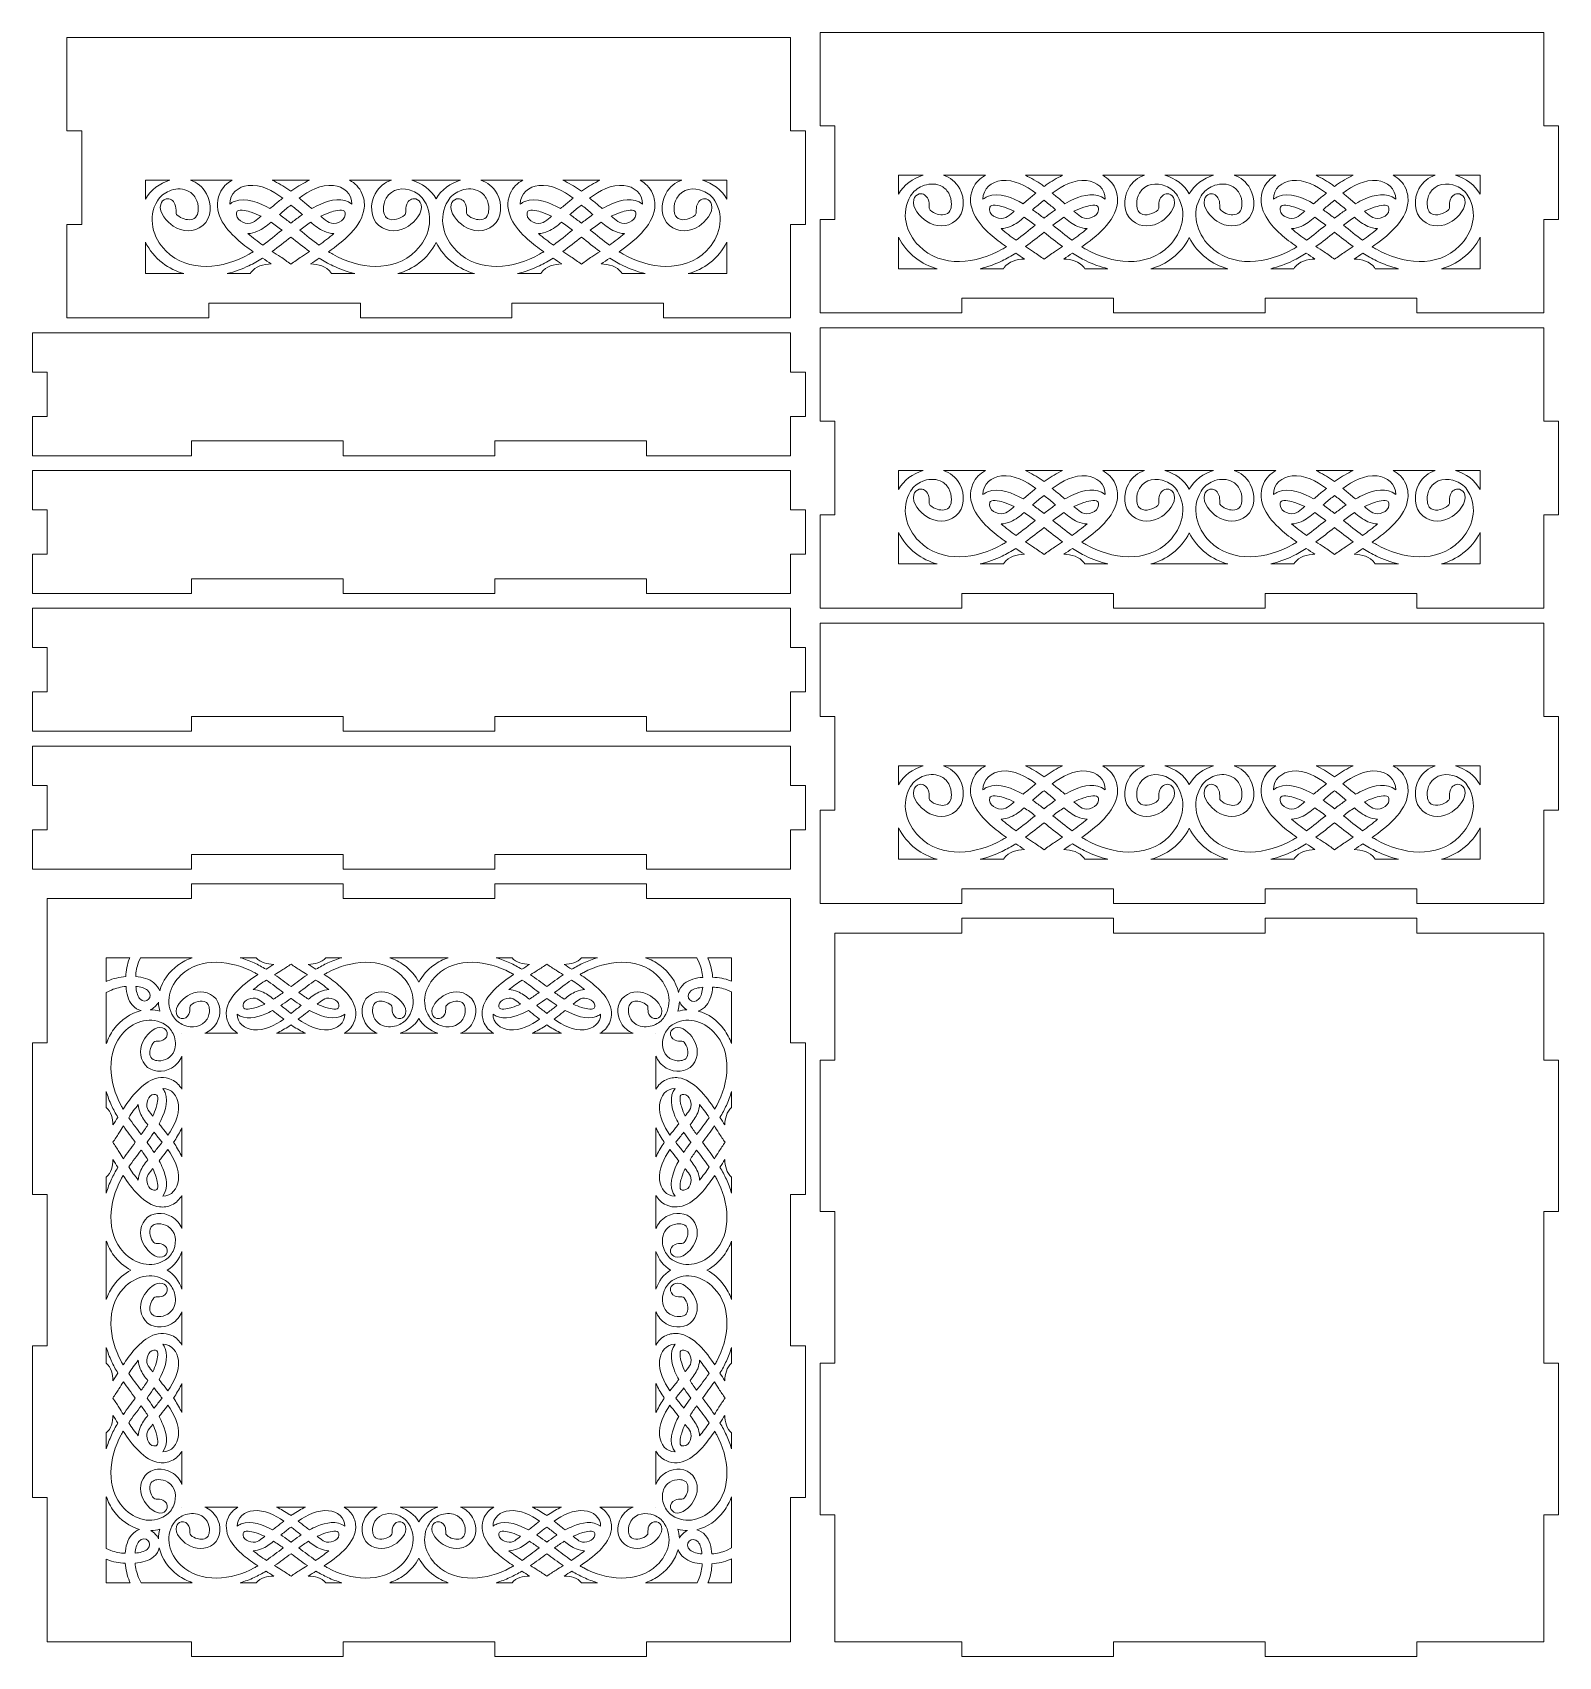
# Model space of a CAD drawing. Header units: millimetres. Extents: x -904 to -594, y -165 to 165.
import ezdxf

# ---------------------------------------------------------------- set-up
doc = ezdxf.new("R2010")
doc.units = ezdxf.units.MM
doc.header["$MEASUREMENT"] = 0
doc.layers.add('Camada 1', color=7, linetype='Continuous')

msp = doc.modelspace()

# ---------------------------------------------------------------- linework, layer by layer
at = {"layer": 'Camada 1', "color": 250, "lineweight": 9}
for points, knots in [([(-714.8542, 111), (-714.8542, 111), (-714.8542, 108), (-714.8542, 108), (-714.8542, 108), (-714.8542, 108), (-743.6542, 108), (-743.6542, 108), (-743.6542, 108), (-743.6542, 108), (-743.6542, 127), (-743.6542, 127), (-743.6542, 127), (-743.6542, 127), (-740.6542, 127), (-740.6542, 127), (-740.6542, 127), (-740.6542, 127), (-740.6542, 146), (-740.6542, 146), (-740.6542, 146), (-740.6542, 146), (-743.6542, 146), (-743.6542, 146), (-743.6542, 146), (-743.6542, 146), (-743.6542, 165), (-743.6542, 165), (-743.6542, 165), (-743.6542, 165), (-596.6542, 165), (-596.6542, 165), (-596.6542, 165), (-596.6542, 165), (-596.6542, 146), (-596.6542, 146), (-596.6542, 146), (-596.6542, 146), (-593.6542, 146), (-593.6542, 146), (-593.6542, 146), (-593.6542, 146), (-593.6542, 127), (-593.6542, 127), (-593.6542, 127), (-593.6542, 127), (-596.6542, 127), (-596.6542, 127), (-596.6542, 127), (-596.6542, 127), (-596.6542, 108), (-596.6542, 108), (-596.6542, 108), (-596.6542, 108), (-622.4542, 108), (-622.4542, 108), (-622.4542, 108), (-622.4542, 108), (-622.4542, 111), (-622.4542, 111), (-622.4542, 111), (-635.1238, 111), (-641.4115, 111), (-653.2542, 111), (-653.2542, 111), (-653.2542, 111), (-653.2542, 108), (-653.2542, 108), (-653.2542, 108), (-653.2542, 108), (-684.0542, 108), (-684.0542, 108), (-684.0542, 108), (-684.0542, 108), (-684.0542, 111), (-684.0542, 111), (-684.0542, 111), (-695.8969, 111), (-702.1847, 111), (-714.8542, 111)], [0, 0, 0, 0, 0.04761905, 0.04761905, 0.04761905, 0.04761905, 0.0952381, 0.0952381, 0.0952381, 0.0952381, 0.14285714, 0.14285714, 0.14285714, 0.14285714, 0.19047619, 0.19047619, 0.19047619, 0.19047619, 0.23809524, 0.23809524, 0.23809524, 0.23809524, 0.28571429, 0.28571429, 0.28571429, 0.28571429, 0.33333333, 0.33333333, 0.33333333, 0.33333333, 0.38095238, 0.38095238, 0.38095238, 0.38095238, 0.42857143, 0.42857143, 0.42857143, 0.42857143, 0.47619048, 0.47619048, 0.47619048, 0.47619048, 0.52380952, 0.52380952, 0.52380952, 0.52380952, 0.57142857, 0.57142857, 0.57142857, 0.57142857, 0.61904762, 0.61904762, 0.61904762, 0.61904762, 0.66666667, 0.66666667, 0.66666667, 0.66666667, 0.71428571, 0.71428571, 0.71428571, 0.71428571, 0.76190476, 0.76190476, 0.76190476, 0.76190476, 0.80952381, 0.80952381, 0.80952381, 0.80952381, 0.85714286, 0.85714286, 0.85714286, 0.85714286, 0.9047619, 0.9047619, 0.9047619, 0.9047619, 1, 1, 1, 1]), ([(-867.8542, 110), (-867.8542, 110), (-867.8542, 107), (-867.8542, 107), (-867.8542, 107), (-867.8542, 107), (-896.6542, 107), (-896.6542, 107), (-896.6542, 107), (-896.6542, 107), (-896.6542, 126), (-896.6542, 126), (-896.6542, 126), (-896.6542, 126), (-893.6542, 126), (-893.6542, 126), (-893.6542, 126), (-893.6542, 126), (-893.6542, 145), (-893.6542, 145), (-893.6542, 145), (-893.6542, 145), (-896.6542, 145), (-896.6542, 145), (-896.6542, 145), (-896.6542, 145), (-896.6542, 164), (-896.6542, 164), (-896.6542, 164), (-896.6542, 164), (-749.6542, 164), (-749.6542, 164), (-749.6542, 164), (-749.6542, 164), (-749.6542, 145), (-749.6542, 145), (-749.6542, 145), (-749.6542, 145), (-746.6542, 145), (-746.6542, 145), (-746.6542, 145), (-746.6542, 145), (-746.6542, 126), (-746.6542, 126), (-746.6542, 126), (-746.6542, 126), (-749.6542, 126), (-749.6542, 126), (-749.6542, 126), (-749.6542, 126), (-749.6542, 107), (-749.6542, 107), (-749.6542, 107), (-749.6542, 107), (-775.4542, 107), (-775.4542, 107), (-775.4542, 107), (-775.4542, 107), (-775.4542, 110), (-775.4542, 110), (-775.4542, 110), (-788.1238, 110), (-794.4115, 110), (-806.2542, 110), (-806.2542, 110), (-806.2542, 110), (-806.2542, 107), (-806.2542, 107), (-806.2542, 107), (-806.2542, 107), (-837.0542, 107), (-837.0542, 107), (-837.0542, 107), (-837.0542, 107), (-837.0542, 110), (-837.0542, 110), (-837.0542, 110), (-848.8969, 110), (-855.1847, 110), (-867.8542, 110)], [0, 0, 0, 0, 0.04761905, 0.04761905, 0.04761905, 0.04761905, 0.0952381, 0.0952381, 0.0952381, 0.0952381, 0.14285714, 0.14285714, 0.14285714, 0.14285714, 0.19047619, 0.19047619, 0.19047619, 0.19047619, 0.23809524, 0.23809524, 0.23809524, 0.23809524, 0.28571429, 0.28571429, 0.28571429, 0.28571429, 0.33333333, 0.33333333, 0.33333333, 0.33333333, 0.38095238, 0.38095238, 0.38095238, 0.38095238, 0.42857143, 0.42857143, 0.42857143, 0.42857143, 0.47619048, 0.47619048, 0.47619048, 0.47619048, 0.52380952, 0.52380952, 0.52380952, 0.52380952, 0.57142857, 0.57142857, 0.57142857, 0.57142857, 0.61904762, 0.61904762, 0.61904762, 0.61904762, 0.66666667, 0.66666667, 0.66666667, 0.66666667, 0.71428571, 0.71428571, 0.71428571, 0.71428571, 0.76190476, 0.76190476, 0.76190476, 0.76190476, 0.80952381, 0.80952381, 0.80952381, 0.80952381, 0.85714286, 0.85714286, 0.85714286, 0.85714286, 0.9047619, 0.9047619, 0.9047619, 0.9047619, 1, 1, 1, 1]), ([(-727.7126, 132.135), (-726.6981, 134.0208), (-724.7951, 135.3951), (-722.7332, 135.9734), (-722.7332, 135.9734), (-722.7332, 135.9734), (-727.7126, 135.9734), (-727.7126, 135.9734), (-727.7126, 135.9734), (-727.7126, 135.9734), (-727.7126, 132.135), (-727.7126, 132.135)], [0, 0, 0, 0, 0.25, 0.25, 0.25, 0.25, 0.5, 0.5, 0.5, 0.5, 1, 1, 1, 1]), ([(-718.58, 135.9734), (-717.2561, 135.5502), (-716.0865, 134.6687), (-715.3019, 133.2395), (-715.3019, 133.2395), (-714.1951, 131.2236), (-714.2236, 128.3235), (-716.0613, 126.784), (-716.0613, 126.784), (-717.8843, 125.2569), (-720.1558, 125.4181), (-722.0676, 126.67), (-722.0676, 126.67), (-723.299, 127.4764), (-725.0792, 129.3597), (-724.6154, 131.0517), (-724.6154, 131.0517), (-724.4635, 131.6061), (-724.0544, 132.0449), (-723.5206, 132.1836), (-723.5206, 132.1836), (-722.7285, 132.3898), (-722.0244, 131.8701), (-721.7137, 131.1188), (-721.7137, 131.1188), (-721.457, 130.4973), (-721.5075, 130.1293), (-721.4967, 129.4868), (-721.4967, 129.4868), (-721.4923, 129.2272), (-721.4283, 129.0955), (-721.2681, 128.9079), (-721.2681, 128.9079), (-720.8716, 128.5369), (-720.3481, 128.2655), (-719.8418, 128.112), (-719.8418, 128.112), (-718.9926, 127.8544), (-717.8274, 127.832), (-717.3058, 128.7336), (-717.3058, 128.7336), (-717.0798, 129.1242), (-716.999, 129.5763), (-716.9812, 130.0281), (-716.9812, 130.0281), (-716.9499, 130.8252), (-717.1352, 131.6722), (-717.535, 132.3526), (-717.535, 132.3526), (-717.9534, 133.0649), (-718.5459, 133.5895), (-719.2844, 133.8967), (-719.2844, 133.8967), (-720.433, 134.3743), (-721.7737, 134.2634), (-722.9058, 133.7865), (-722.9058, 133.7865), (-723.8483, 133.3895), (-724.7129, 132.7127), (-725.265, 131.8037), (-725.265, 131.8037), (-727.368, 128.3426), (-726.233, 124.3198), (-723.5651, 121.6209), (-723.5651, 121.6209), (-719.0142, 117.0172), (-711.7859, 118.0385), (-706.6709, 120.942), (-706.6709, 120.942), (-706.3832, 121.1052), (-706.099, 121.2751), (-705.8179, 121.4509), (-705.8179, 121.4509), (-706.955, 122.2447), (-708.0676, 123.0786), (-709.1073, 124.0114), (-709.1073, 124.0114), (-711.6457, 126.2892), (-714.1872, 129.6067), (-712.6059, 133.3022), (-712.6059, 133.3022), (-712.081, 134.5288), (-711.1624, 135.3956), (-710.0759, 135.9734), (-710.0759, 135.9734), (-710.0759, 135.9734), (-718.58, 135.9734), (-718.58, 135.9734)], [0, 0, 0, 0, 0.04347826, 0.04347826, 0.04347826, 0.04347826, 0.08695652, 0.08695652, 0.08695652, 0.08695652, 0.13043478, 0.13043478, 0.13043478, 0.13043478, 0.17391304, 0.17391304, 0.17391304, 0.17391304, 0.2173913, 0.2173913, 0.2173913, 0.2173913, 0.26086957, 0.26086957, 0.26086957, 0.26086957, 0.30434783, 0.30434783, 0.30434783, 0.30434783, 0.34782609, 0.34782609, 0.34782609, 0.34782609, 0.39130435, 0.39130435, 0.39130435, 0.39130435, 0.43478261, 0.43478261, 0.43478261, 0.43478261, 0.47826087, 0.47826087, 0.47826087, 0.47826087, 0.52173913, 0.52173913, 0.52173913, 0.52173913, 0.56521739, 0.56521739, 0.56521739, 0.56521739, 0.60869565, 0.60869565, 0.60869565, 0.60869565, 0.65217391, 0.65217391, 0.65217391, 0.65217391, 0.69565217, 0.69565217, 0.69565217, 0.69565217, 0.73913043, 0.73913043, 0.73913043, 0.73913043, 0.7826087, 0.7826087, 0.7826087, 0.7826087, 0.82608696, 0.82608696, 0.82608696, 0.82608696, 0.86956522, 0.86956522, 0.86956522, 0.86956522, 0.91304348, 0.91304348, 0.91304348, 0.91304348, 1, 1, 1, 1]), ([(-701.9356, 135.9734), (-700.7565, 135.4473), (-699.6335, 134.7522), (-698.5715, 134.0153), (-698.5715, 134.0153), (-698.4351, 133.9207), (-698.2994, 133.8249), (-698.1641, 133.7282), (-698.1641, 133.7282), (-698.0289, 133.8249), (-697.8931, 133.9207), (-697.7565, 134.0153), (-697.7565, 134.0153), (-696.6946, 134.7522), (-695.5715, 135.4473), (-694.3924, 135.9734), (-694.3924, 135.9734), (-694.3924, 135.9734), (-701.9356, 135.9734), (-701.9356, 135.9734)], [0, 0, 0, 0, 0.16666667, 0.16666667, 0.16666667, 0.16666667, 0.33333333, 0.33333333, 0.33333333, 0.33333333, 0.5, 0.5, 0.5, 0.5, 0.66666667, 0.66666667, 0.66666667, 0.66666667, 1, 1, 1, 1]), ([(-686.2523, 135.9734), (-685.1658, 135.3956), (-684.2471, 134.5288), (-683.7222, 133.3022), (-683.7222, 133.3022), (-683.3183, 132.3582), (-683.1569, 131.3587), (-683.2712, 130.3278), (-683.2712, 130.3278), (-683.6878, 126.5764), (-687.6262, 123.4615), (-690.5099, 121.4506), (-690.5099, 121.4506), (-690.2289, 121.275), (-689.9446, 121.1052), (-689.6571, 120.9419), (-689.6571, 120.9419), (-684.5423, 118.0385), (-677.3138, 117.0172), (-672.7631, 121.6209), (-672.7631, 121.6209), (-670.0952, 124.3198), (-668.9602, 128.3426), (-671.0632, 131.8037), (-671.0632, 131.8037), (-671.6154, 132.7127), (-672.4799, 133.3895), (-673.4225, 133.7865), (-673.4225, 133.7865), (-675.3128, 134.5831), (-677.6465, 134.3039), (-678.7935, 132.3526), (-678.7935, 132.3526), (-679.1931, 131.6722), (-679.3785, 130.8252), (-679.3471, 130.0281), (-679.3471, 130.0281), (-679.3293, 129.5763), (-679.2482, 129.1242), (-679.0223, 128.7336), (-679.0223, 128.7336), (-678.8942, 128.5122), (-678.7243, 128.3373), (-678.5102, 128.2097), (-678.5102, 128.2097), (-677.51, 127.6135), (-675.8728, 128.149), (-675.06, 128.908), (-675.06, 128.908), (-674.9, 129.0955), (-674.8358, 129.2273), (-674.8316, 129.4868), (-674.8316, 129.4868), (-674.8209, 130.1294), (-674.8714, 130.4973), (-674.6144, 131.1188), (-674.6144, 131.1188), (-674.3039, 131.87), (-673.5998, 132.3898), (-672.8076, 132.1836), (-672.8076, 132.1836), (-672.2739, 132.0449), (-671.8647, 131.6062), (-671.7126, 131.0517), (-671.7126, 131.0517), (-671.2491, 129.3597), (-673.0293, 127.4764), (-674.2606, 126.67), (-674.2606, 126.67), (-676.1724, 125.4181), (-678.444, 125.2568), (-680.2669, 126.784), (-680.2669, 126.784), (-682.1047, 128.3235), (-682.1329, 131.2236), (-681.0262, 133.2395), (-681.0262, 133.2395), (-680.2409, 134.6698), (-679.0697, 135.5505), (-677.7446, 135.9734), (-677.7446, 135.9734), (-677.7446, 135.9734), (-686.2523, 135.9734), (-686.2523, 135.9734)], [0, 0, 0, 0, 0.04545455, 0.04545455, 0.04545455, 0.04545455, 0.09090909, 0.09090909, 0.09090909, 0.09090909, 0.13636364, 0.13636364, 0.13636364, 0.13636364, 0.18181818, 0.18181818, 0.18181818, 0.18181818, 0.22727273, 0.22727273, 0.22727273, 0.22727273, 0.27272727, 0.27272727, 0.27272727, 0.27272727, 0.31818182, 0.31818182, 0.31818182, 0.31818182, 0.36363636, 0.36363636, 0.36363636, 0.36363636, 0.40909091, 0.40909091, 0.40909091, 0.40909091, 0.45454545, 0.45454545, 0.45454545, 0.45454545, 0.5, 0.5, 0.5, 0.5, 0.54545455, 0.54545455, 0.54545455, 0.54545455, 0.59090909, 0.59090909, 0.59090909, 0.59090909, 0.63636364, 0.63636364, 0.63636364, 0.63636364, 0.68181818, 0.68181818, 0.68181818, 0.68181818, 0.72727273, 0.72727273, 0.72727273, 0.72727273, 0.77272727, 0.77272727, 0.77272727, 0.77272727, 0.81818182, 0.81818182, 0.81818182, 0.81818182, 0.86363636, 0.86363636, 0.86363636, 0.86363636, 0.90909091, 0.90909091, 0.90909091, 0.90909091, 1, 1, 1, 1]), ([(-673.5936, 135.9734), (-671.5585, 135.4024), (-669.6777, 134.055), (-668.6542, 132.2062), (-668.6542, 132.2062), (-667.6307, 134.055), (-665.75, 135.4021), (-663.7147, 135.9734), (-663.7147, 135.9734), (-663.7147, 135.9734), (-673.5936, 135.9734), (-673.5936, 135.9734)], [0, 0, 0, 0, 0.25, 0.25, 0.25, 0.25, 0.5, 0.5, 0.5, 0.5, 1, 1, 1, 1]), ([(-659.5636, 135.9734), (-658.2384, 135.5505), (-657.0673, 134.6698), (-656.282, 133.2395), (-656.282, 133.2395), (-655.1753, 131.2236), (-655.2038, 128.3235), (-657.0415, 126.784), (-657.0415, 126.784), (-658.8644, 125.2569), (-661.1359, 125.4181), (-663.0478, 126.67), (-663.0478, 126.67), (-664.2791, 127.4764), (-666.0593, 129.3597), (-665.5956, 131.0517), (-665.5956, 131.0517), (-665.4436, 131.6061), (-665.0345, 132.0449), (-664.5008, 132.1836), (-664.5008, 132.1836), (-663.7087, 132.3898), (-663.0044, 131.8701), (-662.6939, 131.1188), (-662.6939, 131.1188), (-662.437, 130.4973), (-662.4876, 130.1293), (-662.4768, 129.4868), (-662.4768, 129.4868), (-662.4725, 129.2272), (-662.4084, 129.0955), (-662.2483, 128.9079), (-662.2483, 128.9079), (-661.8517, 128.5369), (-661.3283, 128.2655), (-660.8219, 128.112), (-660.8219, 128.112), (-659.9727, 127.8544), (-658.8075, 127.832), (-658.286, 128.7336), (-658.286, 128.7336), (-658.06, 129.1242), (-657.979, 129.5763), (-657.9613, 130.0281), (-657.9613, 130.0281), (-657.9302, 130.8252), (-658.1153, 131.6722), (-658.5151, 132.3526), (-658.5151, 132.3526), (-658.9337, 133.0649), (-659.5261, 133.5895), (-660.2646, 133.8967), (-660.2646, 133.8967), (-661.4132, 134.3743), (-662.7539, 134.2634), (-663.8858, 133.7865), (-663.8858, 133.7865), (-664.8284, 133.3895), (-665.693, 132.7127), (-666.2451, 131.8037), (-666.2451, 131.8037), (-668.348, 128.3426), (-667.2131, 124.3198), (-664.5452, 121.6209), (-664.5452, 121.6209), (-659.9944, 117.0172), (-652.766, 118.0385), (-647.6511, 120.942), (-647.6511, 120.942), (-647.3634, 121.1052), (-647.0791, 121.2751), (-646.798, 121.4509), (-646.798, 121.4509), (-647.9351, 122.2447), (-649.0478, 123.0786), (-650.0874, 124.0114), (-650.0874, 124.0114), (-652.6258, 126.2892), (-655.1674, 129.6067), (-653.5861, 133.3022), (-653.5861, 133.3022), (-653.0612, 134.5288), (-652.1425, 135.3956), (-651.0561, 135.9734), (-651.0561, 135.9734), (-651.0561, 135.9734), (-659.5636, 135.9734), (-659.5636, 135.9734)], [0, 0, 0, 0, 0.04347826, 0.04347826, 0.04347826, 0.04347826, 0.08695652, 0.08695652, 0.08695652, 0.08695652, 0.13043478, 0.13043478, 0.13043478, 0.13043478, 0.17391304, 0.17391304, 0.17391304, 0.17391304, 0.2173913, 0.2173913, 0.2173913, 0.2173913, 0.26086957, 0.26086957, 0.26086957, 0.26086957, 0.30434783, 0.30434783, 0.30434783, 0.30434783, 0.34782609, 0.34782609, 0.34782609, 0.34782609, 0.39130435, 0.39130435, 0.39130435, 0.39130435, 0.43478261, 0.43478261, 0.43478261, 0.43478261, 0.47826087, 0.47826087, 0.47826087, 0.47826087, 0.52173913, 0.52173913, 0.52173913, 0.52173913, 0.56521739, 0.56521739, 0.56521739, 0.56521739, 0.60869565, 0.60869565, 0.60869565, 0.60869565, 0.65217391, 0.65217391, 0.65217391, 0.65217391, 0.69565217, 0.69565217, 0.69565217, 0.69565217, 0.73913043, 0.73913043, 0.73913043, 0.73913043, 0.7826087, 0.7826087, 0.7826087, 0.7826087, 0.82608696, 0.82608696, 0.82608696, 0.82608696, 0.86956522, 0.86956522, 0.86956522, 0.86956522, 0.91304348, 0.91304348, 0.91304348, 0.91304348, 1, 1, 1, 1]), ([(-642.9158, 135.9734), (-641.7367, 135.4473), (-640.6137, 134.7522), (-639.5517, 134.0153), (-639.5517, 134.0153), (-639.4151, 133.9207), (-639.2793, 133.8249), (-639.1442, 133.7282), (-639.1442, 133.7282), (-639.009, 133.8249), (-638.8731, 133.9207), (-638.7367, 134.0153), (-638.7367, 134.0153), (-637.6748, 134.7522), (-636.5517, 135.4473), (-635.3726, 135.9734), (-635.3726, 135.9734), (-635.3726, 135.9734), (-642.9158, 135.9734), (-642.9158, 135.9734)], [0, 0, 0, 0, 0.16666667, 0.16666667, 0.16666667, 0.16666667, 0.33333333, 0.33333333, 0.33333333, 0.33333333, 0.5, 0.5, 0.5, 0.5, 0.66666667, 0.66666667, 0.66666667, 0.66666667, 1, 1, 1, 1]), ([(-627.2324, 135.9734), (-626.146, 135.3956), (-625.2273, 134.5288), (-624.7024, 133.3022), (-624.7024, 133.3022), (-624.2983, 132.3582), (-624.1369, 131.3587), (-624.2514, 130.3278), (-624.2514, 130.3278), (-624.6679, 126.5764), (-628.6063, 123.4615), (-631.4899, 121.4506), (-631.4899, 121.4506), (-631.2091, 121.275), (-630.9248, 121.1052), (-630.6373, 120.9419), (-630.6373, 120.9419), (-625.5224, 118.0385), (-618.294, 117.0172), (-613.7432, 121.6209), (-613.7432, 121.6209), (-611.0754, 124.3198), (-609.9402, 128.3426), (-612.0433, 131.8037), (-612.0433, 131.8037), (-612.5955, 132.7127), (-613.4601, 133.3895), (-614.4026, 133.7865), (-614.4026, 133.7865), (-616.293, 134.5831), (-618.6267, 134.3039), (-619.7734, 132.3526), (-619.7734, 132.3526), (-620.1732, 131.6722), (-620.3586, 130.8252), (-620.3272, 130.0281), (-620.3272, 130.0281), (-620.3094, 129.5763), (-620.2284, 129.1242), (-620.0025, 128.7336), (-620.0025, 128.7336), (-619.8743, 128.5122), (-619.7045, 128.3373), (-619.4904, 128.2097), (-619.4904, 128.2097), (-618.49, 127.6135), (-616.853, 128.149), (-616.0401, 128.908), (-616.0401, 128.908), (-615.8801, 129.0955), (-615.816, 129.2273), (-615.8117, 129.4868), (-615.8117, 129.4868), (-615.8009, 130.1294), (-615.8515, 130.4973), (-615.5946, 131.1188), (-615.5946, 131.1188), (-615.2838, 131.87), (-614.58, 132.3898), (-613.7878, 132.1836), (-613.7878, 132.1836), (-613.2539, 132.0449), (-612.8449, 131.6062), (-612.6929, 131.0517), (-612.6929, 131.0517), (-612.2292, 129.3597), (-614.0094, 127.4764), (-615.2408, 126.67), (-615.2408, 126.67), (-617.1525, 125.4181), (-619.4241, 125.2568), (-621.2471, 126.784), (-621.2471, 126.784), (-623.0849, 128.3235), (-623.1131, 131.2236), (-622.0063, 133.2395), (-622.0063, 133.2395), (-621.2217, 134.6687), (-620.0522, 135.55), (-618.7283, 135.9734), (-618.7283, 135.9734), (-618.7283, 135.9734), (-627.2324, 135.9734), (-627.2324, 135.9734)], [0, 0, 0, 0, 0.04545455, 0.04545455, 0.04545455, 0.04545455, 0.09090909, 0.09090909, 0.09090909, 0.09090909, 0.13636364, 0.13636364, 0.13636364, 0.13636364, 0.18181818, 0.18181818, 0.18181818, 0.18181818, 0.22727273, 0.22727273, 0.22727273, 0.22727273, 0.27272727, 0.27272727, 0.27272727, 0.27272727, 0.31818182, 0.31818182, 0.31818182, 0.31818182, 0.36363636, 0.36363636, 0.36363636, 0.36363636, 0.40909091, 0.40909091, 0.40909091, 0.40909091, 0.45454545, 0.45454545, 0.45454545, 0.45454545, 0.5, 0.5, 0.5, 0.5, 0.54545455, 0.54545455, 0.54545455, 0.54545455, 0.59090909, 0.59090909, 0.59090909, 0.59090909, 0.63636364, 0.63636364, 0.63636364, 0.63636364, 0.68181818, 0.68181818, 0.68181818, 0.68181818, 0.72727273, 0.72727273, 0.72727273, 0.72727273, 0.77272727, 0.77272727, 0.77272727, 0.77272727, 0.81818182, 0.81818182, 0.81818182, 0.81818182, 0.86363636, 0.86363636, 0.86363636, 0.86363636, 0.90909091, 0.90909091, 0.90909091, 0.90909091, 1, 1, 1, 1]), ([(-614.575, 135.9734), (-612.5133, 135.3952), (-610.6106, 134.0211), (-609.5959, 132.1356), (-609.5959, 132.1356), (-609.5959, 132.1356), (-609.5959, 135.9734), (-609.5959, 135.9734), (-609.5959, 135.9734), (-609.5959, 135.9734), (-614.575, 135.9734), (-614.575, 135.9734)], [0, 0, 0, 0, 0.25, 0.25, 0.25, 0.25, 0.5, 0.5, 0.5, 0.5, 1, 1, 1, 1]), ([(-880.7126, 131.135), (-879.6981, 133.0208), (-877.7951, 134.3951), (-875.7332, 134.9734), (-875.7332, 134.9734), (-875.7332, 134.9734), (-880.7126, 134.9734), (-880.7126, 134.9734), (-880.7126, 134.9734), (-880.7126, 134.9734), (-880.7126, 131.135), (-880.7126, 131.135)], [0, 0, 0, 0, 0.25, 0.25, 0.25, 0.25, 0.5, 0.5, 0.5, 0.5, 1, 1, 1, 1]), ([(-871.58, 134.9734), (-870.2561, 134.5502), (-869.0865, 133.6687), (-868.3019, 132.2395), (-868.3019, 132.2395), (-867.1951, 130.2236), (-867.2236, 127.3235), (-869.0613, 125.784), (-869.0613, 125.784), (-870.8843, 124.2569), (-873.1558, 124.4181), (-875.0676, 125.67), (-875.0676, 125.67), (-876.299, 126.4764), (-878.0792, 128.3597), (-877.6154, 130.0517), (-877.6154, 130.0517), (-877.4635, 130.6061), (-877.0544, 131.0449), (-876.5206, 131.1836), (-876.5206, 131.1836), (-875.7285, 131.3898), (-875.0244, 130.8701), (-874.7137, 130.1188), (-874.7137, 130.1188), (-874.457, 129.4973), (-874.5075, 129.1293), (-874.4967, 128.4868), (-874.4967, 128.4868), (-874.4923, 128.2272), (-874.4283, 128.0955), (-874.2681, 127.9079), (-874.2681, 127.9079), (-873.8716, 127.5369), (-873.3481, 127.2655), (-872.8418, 127.112), (-872.8418, 127.112), (-871.9926, 126.8544), (-870.8274, 126.832), (-870.3058, 127.7336), (-870.3058, 127.7336), (-870.0798, 128.1242), (-869.999, 128.5763), (-869.9812, 129.0281), (-869.9812, 129.0281), (-869.9499, 129.8252), (-870.1352, 130.6722), (-870.535, 131.3526), (-870.535, 131.3526), (-870.9534, 132.0649), (-871.5459, 132.5895), (-872.2844, 132.8967), (-872.2844, 132.8967), (-873.433, 133.3743), (-874.7737, 133.2634), (-875.9058, 132.7865), (-875.9058, 132.7865), (-876.8483, 132.3895), (-877.7129, 131.7127), (-878.265, 130.8037), (-878.265, 130.8037), (-880.368, 127.3426), (-879.233, 123.3198), (-876.5651, 120.6209), (-876.5651, 120.6209), (-872.0142, 116.0172), (-864.7859, 117.0385), (-859.6709, 119.942), (-859.6709, 119.942), (-859.3832, 120.1052), (-859.099, 120.2751), (-858.8179, 120.4509), (-858.8179, 120.4509), (-859.955, 121.2447), (-861.0676, 122.0786), (-862.1073, 123.0114), (-862.1073, 123.0114), (-864.6457, 125.2892), (-867.1872, 128.6067), (-865.6059, 132.3022), (-865.6059, 132.3022), (-865.081, 133.5288), (-864.1624, 134.3956), (-863.0759, 134.9734), (-863.0759, 134.9734), (-863.0759, 134.9734), (-871.58, 134.9734), (-871.58, 134.9734)], [0, 0, 0, 0, 0.04347826, 0.04347826, 0.04347826, 0.04347826, 0.08695652, 0.08695652, 0.08695652, 0.08695652, 0.13043478, 0.13043478, 0.13043478, 0.13043478, 0.17391304, 0.17391304, 0.17391304, 0.17391304, 0.2173913, 0.2173913, 0.2173913, 0.2173913, 0.26086957, 0.26086957, 0.26086957, 0.26086957, 0.30434783, 0.30434783, 0.30434783, 0.30434783, 0.34782609, 0.34782609, 0.34782609, 0.34782609, 0.39130435, 0.39130435, 0.39130435, 0.39130435, 0.43478261, 0.43478261, 0.43478261, 0.43478261, 0.47826087, 0.47826087, 0.47826087, 0.47826087, 0.52173913, 0.52173913, 0.52173913, 0.52173913, 0.56521739, 0.56521739, 0.56521739, 0.56521739, 0.60869565, 0.60869565, 0.60869565, 0.60869565, 0.65217391, 0.65217391, 0.65217391, 0.65217391, 0.69565217, 0.69565217, 0.69565217, 0.69565217, 0.73913043, 0.73913043, 0.73913043, 0.73913043, 0.7826087, 0.7826087, 0.7826087, 0.7826087, 0.82608696, 0.82608696, 0.82608696, 0.82608696, 0.86956522, 0.86956522, 0.86956522, 0.86956522, 0.91304348, 0.91304348, 0.91304348, 0.91304348, 1, 1, 1, 1]), ([(-852.8199, 131.3583), (-854.8499, 132.8377), (-857.2935, 134.1669), (-859.8113, 133.9122), (-859.8113, 133.9122), (-861.839, 133.7071), (-863.6239, 132.2774), (-863.5749, 130.0983), (-863.5749, 130.0983), (-863.2912, 130.3362), (-862.9779, 130.5304), (-862.6398, 130.6771), (-862.6398, 130.6771), (-860.3856, 131.6566), (-857.454, 130.3791), (-855.4132, 129.205), (-855.4132, 129.205), (-855.1041, 129.4693), (-854.7946, 129.7328), (-854.4827, 129.9935), (-854.4827, 129.9935), (-853.9321, 130.4532), (-853.3798, 130.911), (-852.8199, 131.3583)], [0, 0, 0, 0, 0.14285714, 0.14285714, 0.14285714, 0.14285714, 0.28571429, 0.28571429, 0.28571429, 0.28571429, 0.42857143, 0.42857143, 0.42857143, 0.42857143, 0.57142857, 0.57142857, 0.57142857, 0.57142857, 0.71428571, 0.71428571, 0.71428571, 0.71428571, 1, 1, 1, 1]), ([(-854.9356, 134.9734), (-853.7565, 134.4473), (-852.6335, 133.7522), (-851.5715, 133.0153), (-851.5715, 133.0153), (-851.4351, 132.9207), (-851.2994, 132.8249), (-851.1641, 132.7282), (-851.1641, 132.7282), (-851.0289, 132.8249), (-850.8931, 132.9207), (-850.7565, 133.0153), (-850.7565, 133.0153), (-849.6946, 133.7522), (-848.5715, 134.4473), (-847.3924, 134.9734), (-847.3924, 134.9734), (-847.3924, 134.9734), (-854.9356, 134.9734), (-854.9356, 134.9734)], [0, 0, 0, 0, 0.16666667, 0.16666667, 0.16666667, 0.16666667, 0.33333333, 0.33333333, 0.33333333, 0.33333333, 0.5, 0.5, 0.5, 0.5, 0.66666667, 0.66666667, 0.66666667, 0.66666667, 1, 1, 1, 1]), ([(-838.7533, 130.099), (-838.7048, 132.2777), (-840.4896, 133.7071), (-842.5169, 133.9122), (-842.5169, 133.9122), (-845.0347, 134.1669), (-847.4784, 132.8376), (-849.5085, 131.3583), (-849.5085, 131.3583), (-848.9485, 130.911), (-848.3962, 130.4532), (-847.8457, 129.9935), (-847.8457, 129.9935), (-847.5338, 129.7328), (-847.2241, 129.4693), (-846.9152, 129.205), (-846.9152, 129.205), (-846.3237, 129.5453), (-845.7178, 129.8591), (-845.0959, 130.1324), (-845.0959, 130.1324), (-843.123, 130.9991), (-840.5571, 131.6159), (-838.7533, 130.099)], [0, 0, 0, 0, 0.14285714, 0.14285714, 0.14285714, 0.14285714, 0.28571429, 0.28571429, 0.28571429, 0.28571429, 0.42857143, 0.42857143, 0.42857143, 0.42857143, 0.57142857, 0.57142857, 0.57142857, 0.57142857, 0.71428571, 0.71428571, 0.71428571, 0.71428571, 1, 1, 1, 1]), ([(-839.2523, 134.9734), (-838.1658, 134.3956), (-837.2471, 133.5288), (-836.7222, 132.3022), (-836.7222, 132.3022), (-836.3183, 131.3582), (-836.1569, 130.3587), (-836.2712, 129.3278), (-836.2712, 129.3278), (-836.6878, 125.5764), (-840.6262, 122.4615), (-843.5099, 120.4506), (-843.5099, 120.4506), (-843.2289, 120.275), (-842.9446, 120.1052), (-842.6571, 119.9419), (-842.6571, 119.9419), (-837.5423, 117.0385), (-830.3138, 116.0172), (-825.7631, 120.6209), (-825.7631, 120.6209), (-823.0952, 123.3198), (-821.9602, 127.3426), (-824.0632, 130.8037), (-824.0632, 130.8037), (-824.6154, 131.7127), (-825.4799, 132.3895), (-826.4225, 132.7865), (-826.4225, 132.7865), (-828.3128, 133.5831), (-830.6465, 133.3039), (-831.7935, 131.3526), (-831.7935, 131.3526), (-832.1931, 130.6722), (-832.3785, 129.8252), (-832.3471, 129.0281), (-832.3471, 129.0281), (-832.3293, 128.5763), (-832.2482, 128.1242), (-832.0223, 127.7336), (-832.0223, 127.7336), (-831.8942, 127.5122), (-831.7243, 127.3373), (-831.5102, 127.2097), (-831.5102, 127.2097), (-830.51, 126.6135), (-828.8728, 127.149), (-828.06, 127.908), (-828.06, 127.908), (-827.9, 128.0955), (-827.8358, 128.2273), (-827.8316, 128.4868), (-827.8316, 128.4868), (-827.8209, 129.1294), (-827.8714, 129.4973), (-827.6144, 130.1188), (-827.6144, 130.1188), (-827.3039, 130.87), (-826.5998, 131.3898), (-825.8076, 131.1836), (-825.8076, 131.1836), (-825.2739, 131.0449), (-824.8647, 130.6062), (-824.7126, 130.0517), (-824.7126, 130.0517), (-824.2491, 128.3597), (-826.0293, 126.4764), (-827.2606, 125.67), (-827.2606, 125.67), (-829.1724, 124.4181), (-831.444, 124.2568), (-833.2669, 125.784), (-833.2669, 125.784), (-835.1047, 127.3235), (-835.1329, 130.2236), (-834.0262, 132.2395), (-834.0262, 132.2395), (-833.2409, 133.6698), (-832.0697, 134.5505), (-830.7446, 134.9734), (-830.7446, 134.9734), (-830.7446, 134.9734), (-839.2523, 134.9734), (-839.2523, 134.9734)], [0, 0, 0, 0, 0.04545455, 0.04545455, 0.04545455, 0.04545455, 0.09090909, 0.09090909, 0.09090909, 0.09090909, 0.13636364, 0.13636364, 0.13636364, 0.13636364, 0.18181818, 0.18181818, 0.18181818, 0.18181818, 0.22727273, 0.22727273, 0.22727273, 0.22727273, 0.27272727, 0.27272727, 0.27272727, 0.27272727, 0.31818182, 0.31818182, 0.31818182, 0.31818182, 0.36363636, 0.36363636, 0.36363636, 0.36363636, 0.40909091, 0.40909091, 0.40909091, 0.40909091, 0.45454545, 0.45454545, 0.45454545, 0.45454545, 0.5, 0.5, 0.5, 0.5, 0.54545455, 0.54545455, 0.54545455, 0.54545455, 0.59090909, 0.59090909, 0.59090909, 0.59090909, 0.63636364, 0.63636364, 0.63636364, 0.63636364, 0.68181818, 0.68181818, 0.68181818, 0.68181818, 0.72727273, 0.72727273, 0.72727273, 0.72727273, 0.77272727, 0.77272727, 0.77272727, 0.77272727, 0.81818182, 0.81818182, 0.81818182, 0.81818182, 0.86363636, 0.86363636, 0.86363636, 0.86363636, 0.90909091, 0.90909091, 0.90909091, 0.90909091, 1, 1, 1, 1]), ([(-826.5936, 134.9734), (-824.5585, 134.4024), (-822.6777, 133.055), (-821.6542, 131.2062), (-821.6542, 131.2062), (-820.6307, 133.055), (-818.75, 134.4021), (-816.7147, 134.9734), (-816.7147, 134.9734), (-816.7147, 134.9734), (-826.5936, 134.9734), (-826.5936, 134.9734)], [0, 0, 0, 0, 0.25, 0.25, 0.25, 0.25, 0.5, 0.5, 0.5, 0.5, 1, 1, 1, 1]), ([(-812.5636, 134.9734), (-811.2384, 134.5505), (-810.0673, 133.6698), (-809.282, 132.2395), (-809.282, 132.2395), (-808.1753, 130.2236), (-808.2038, 127.3235), (-810.0415, 125.784), (-810.0415, 125.784), (-811.8644, 124.2569), (-814.1359, 124.4181), (-816.0478, 125.67), (-816.0478, 125.67), (-817.2791, 126.4764), (-819.0593, 128.3597), (-818.5956, 130.0517), (-818.5956, 130.0517), (-818.4436, 130.6061), (-818.0345, 131.0449), (-817.5008, 131.1836), (-817.5008, 131.1836), (-816.7087, 131.3898), (-816.0044, 130.8701), (-815.6939, 130.1188), (-815.6939, 130.1188), (-815.437, 129.4973), (-815.4876, 129.1293), (-815.4768, 128.4868), (-815.4768, 128.4868), (-815.4725, 128.2272), (-815.4084, 128.0955), (-815.2483, 127.9079), (-815.2483, 127.9079), (-814.8517, 127.5369), (-814.3283, 127.2655), (-813.8219, 127.112), (-813.8219, 127.112), (-812.9727, 126.8544), (-811.8075, 126.832), (-811.286, 127.7336), (-811.286, 127.7336), (-811.06, 128.1242), (-810.979, 128.5763), (-810.9613, 129.0281), (-810.9613, 129.0281), (-810.9302, 129.8252), (-811.1153, 130.6722), (-811.5151, 131.3526), (-811.5151, 131.3526), (-811.9337, 132.0649), (-812.5261, 132.5895), (-813.2646, 132.8967), (-813.2646, 132.8967), (-814.4132, 133.3743), (-815.7539, 133.2634), (-816.8858, 132.7865), (-816.8858, 132.7865), (-817.8284, 132.3895), (-818.693, 131.7127), (-819.2451, 130.8037), (-819.2451, 130.8037), (-821.348, 127.3426), (-820.2131, 123.3198), (-817.5452, 120.6209), (-817.5452, 120.6209), (-812.9944, 116.0172), (-805.766, 117.0385), (-800.6511, 119.942), (-800.6511, 119.942), (-800.3634, 120.1052), (-800.0791, 120.2751), (-799.798, 120.4509), (-799.798, 120.4509), (-800.9351, 121.2447), (-802.0478, 122.0786), (-803.0874, 123.0114), (-803.0874, 123.0114), (-805.6258, 125.2892), (-808.1674, 128.6067), (-806.5861, 132.3022), (-806.5861, 132.3022), (-806.0612, 133.5288), (-805.1425, 134.3956), (-804.0561, 134.9734), (-804.0561, 134.9734), (-804.0561, 134.9734), (-812.5636, 134.9734), (-812.5636, 134.9734)], [0, 0, 0, 0, 0.04347826, 0.04347826, 0.04347826, 0.04347826, 0.08695652, 0.08695652, 0.08695652, 0.08695652, 0.13043478, 0.13043478, 0.13043478, 0.13043478, 0.17391304, 0.17391304, 0.17391304, 0.17391304, 0.2173913, 0.2173913, 0.2173913, 0.2173913, 0.26086957, 0.26086957, 0.26086957, 0.26086957, 0.30434783, 0.30434783, 0.30434783, 0.30434783, 0.34782609, 0.34782609, 0.34782609, 0.34782609, 0.39130435, 0.39130435, 0.39130435, 0.39130435, 0.43478261, 0.43478261, 0.43478261, 0.43478261, 0.47826087, 0.47826087, 0.47826087, 0.47826087, 0.52173913, 0.52173913, 0.52173913, 0.52173913, 0.56521739, 0.56521739, 0.56521739, 0.56521739, 0.60869565, 0.60869565, 0.60869565, 0.60869565, 0.65217391, 0.65217391, 0.65217391, 0.65217391, 0.69565217, 0.69565217, 0.69565217, 0.69565217, 0.73913043, 0.73913043, 0.73913043, 0.73913043, 0.7826087, 0.7826087, 0.7826087, 0.7826087, 0.82608696, 0.82608696, 0.82608696, 0.82608696, 0.86956522, 0.86956522, 0.86956522, 0.86956522, 0.91304348, 0.91304348, 0.91304348, 0.91304348, 1, 1, 1, 1]), ([(-793.7999, 131.3583), (-795.83, 132.8377), (-798.2737, 134.1669), (-800.7914, 133.9122), (-800.7914, 133.9122), (-802.819, 133.7071), (-804.604, 132.2774), (-804.555, 130.0983), (-804.555, 130.0983), (-804.2712, 130.3362), (-803.9579, 130.5304), (-803.62, 130.6771), (-803.62, 130.6771), (-801.3658, 131.6566), (-798.4341, 130.3791), (-796.3932, 129.205), (-796.3932, 129.205), (-796.0842, 129.4693), (-795.7746, 129.7328), (-795.4628, 129.9935), (-795.4628, 129.9935), (-794.9122, 130.4532), (-794.3599, 130.911), (-793.7999, 131.3583)], [0, 0, 0, 0, 0.14285714, 0.14285714, 0.14285714, 0.14285714, 0.28571429, 0.28571429, 0.28571429, 0.28571429, 0.42857143, 0.42857143, 0.42857143, 0.42857143, 0.57142857, 0.57142857, 0.57142857, 0.57142857, 0.71428571, 0.71428571, 0.71428571, 0.71428571, 1, 1, 1, 1]), ([(-795.9158, 134.9734), (-794.7367, 134.4473), (-793.6137, 133.7522), (-792.5517, 133.0153), (-792.5517, 133.0153), (-792.4151, 132.9207), (-792.2793, 132.8249), (-792.1442, 132.7282), (-792.1442, 132.7282), (-792.009, 132.8249), (-791.8731, 132.9207), (-791.7367, 133.0153), (-791.7367, 133.0153), (-790.6748, 133.7522), (-789.5517, 134.4473), (-788.3726, 134.9734), (-788.3726, 134.9734), (-788.3726, 134.9734), (-795.9158, 134.9734), (-795.9158, 134.9734)], [0, 0, 0, 0, 0.16666667, 0.16666667, 0.16666667, 0.16666667, 0.33333333, 0.33333333, 0.33333333, 0.33333333, 0.5, 0.5, 0.5, 0.5, 0.66666667, 0.66666667, 0.66666667, 0.66666667, 1, 1, 1, 1]), ([(-779.7335, 130.099), (-779.6848, 132.2777), (-781.4697, 133.7071), (-783.4971, 133.9122), (-783.4971, 133.9122), (-786.0149, 134.1669), (-788.4584, 132.8376), (-790.4886, 131.3583), (-790.4886, 131.3583), (-789.9286, 130.911), (-789.3763, 130.4532), (-788.8257, 129.9935), (-788.8257, 129.9935), (-788.5139, 129.7328), (-788.2042, 129.4693), (-787.8953, 129.205), (-787.8953, 129.205), (-787.3038, 129.5453), (-786.698, 129.8591), (-786.0761, 130.1324), (-786.0761, 130.1324), (-784.1031, 130.9991), (-781.5371, 131.6159), (-779.7335, 130.099)], [0, 0, 0, 0, 0.14285714, 0.14285714, 0.14285714, 0.14285714, 0.28571429, 0.28571429, 0.28571429, 0.28571429, 0.42857143, 0.42857143, 0.42857143, 0.42857143, 0.57142857, 0.57142857, 0.57142857, 0.57142857, 0.71428571, 0.71428571, 0.71428571, 0.71428571, 1, 1, 1, 1]), ([(-780.2324, 134.9734), (-779.146, 134.3956), (-778.2273, 133.5288), (-777.7024, 132.3022), (-777.7024, 132.3022), (-777.2983, 131.3582), (-777.1369, 130.3587), (-777.2514, 129.3278), (-777.2514, 129.3278), (-777.6679, 125.5764), (-781.6063, 122.4615), (-784.4899, 120.4506), (-784.4899, 120.4506), (-784.2091, 120.275), (-783.9248, 120.1052), (-783.6373, 119.9419), (-783.6373, 119.9419), (-778.5224, 117.0385), (-771.294, 116.0172), (-766.7432, 120.6209), (-766.7432, 120.6209), (-764.0754, 123.3198), (-762.9402, 127.3426), (-765.0433, 130.8037), (-765.0433, 130.8037), (-765.5955, 131.7127), (-766.4601, 132.3895), (-767.4026, 132.7865), (-767.4026, 132.7865), (-769.293, 133.5831), (-771.6267, 133.3039), (-772.7734, 131.3526), (-772.7734, 131.3526), (-773.1732, 130.6722), (-773.3586, 129.8252), (-773.3272, 129.0281), (-773.3272, 129.0281), (-773.3094, 128.5763), (-773.2284, 128.1242), (-773.0025, 127.7336), (-773.0025, 127.7336), (-772.8743, 127.5122), (-772.7045, 127.3373), (-772.4904, 127.2097), (-772.4904, 127.2097), (-771.49, 126.6135), (-769.853, 127.149), (-769.0401, 127.908), (-769.0401, 127.908), (-768.8801, 128.0955), (-768.816, 128.2273), (-768.8117, 128.4868), (-768.8117, 128.4868), (-768.8009, 129.1294), (-768.8515, 129.4973), (-768.5946, 130.1188), (-768.5946, 130.1188), (-768.2838, 130.87), (-767.58, 131.3898), (-766.7878, 131.1836), (-766.7878, 131.1836), (-766.2539, 131.0449), (-765.8449, 130.6062), (-765.6929, 130.0517), (-765.6929, 130.0517), (-765.2292, 128.3597), (-767.0094, 126.4764), (-768.2408, 125.67), (-768.2408, 125.67), (-770.1525, 124.4181), (-772.4241, 124.2568), (-774.2471, 125.784), (-774.2471, 125.784), (-776.0849, 127.3235), (-776.1131, 130.2236), (-775.0063, 132.2395), (-775.0063, 132.2395), (-774.2217, 133.6687), (-773.0522, 134.55), (-771.7283, 134.9734), (-771.7283, 134.9734), (-771.7283, 134.9734), (-780.2324, 134.9734), (-780.2324, 134.9734)], [0, 0, 0, 0, 0.04545455, 0.04545455, 0.04545455, 0.04545455, 0.09090909, 0.09090909, 0.09090909, 0.09090909, 0.13636364, 0.13636364, 0.13636364, 0.13636364, 0.18181818, 0.18181818, 0.18181818, 0.18181818, 0.22727273, 0.22727273, 0.22727273, 0.22727273, 0.27272727, 0.27272727, 0.27272727, 0.27272727, 0.31818182, 0.31818182, 0.31818182, 0.31818182, 0.36363636, 0.36363636, 0.36363636, 0.36363636, 0.40909091, 0.40909091, 0.40909091, 0.40909091, 0.45454545, 0.45454545, 0.45454545, 0.45454545, 0.5, 0.5, 0.5, 0.5, 0.54545455, 0.54545455, 0.54545455, 0.54545455, 0.59090909, 0.59090909, 0.59090909, 0.59090909, 0.63636364, 0.63636364, 0.63636364, 0.63636364, 0.68181818, 0.68181818, 0.68181818, 0.68181818, 0.72727273, 0.72727273, 0.72727273, 0.72727273, 0.77272727, 0.77272727, 0.77272727, 0.77272727, 0.81818182, 0.81818182, 0.81818182, 0.81818182, 0.86363636, 0.86363636, 0.86363636, 0.86363636, 0.90909091, 0.90909091, 0.90909091, 0.90909091, 1, 1, 1, 1]), ([(-767.575, 134.9734), (-765.5133, 134.3952), (-763.6106, 133.0211), (-762.5959, 131.1356), (-762.5959, 131.1356), (-762.5959, 131.1356), (-762.5959, 134.9734), (-762.5959, 134.9734), (-762.5959, 134.9734), (-762.5959, 134.9734), (-767.575, 134.9734), (-767.575, 134.9734)], [0, 0, 0, 0, 0.25, 0.25, 0.25, 0.25, 0.5, 0.5, 0.5, 0.5, 1, 1, 1, 1]), ([(-699.8199, 132.3583), (-701.8499, 133.8377), (-704.2935, 135.1669), (-706.8113, 134.9122), (-706.8113, 134.9122), (-708.839, 134.7071), (-710.6239, 133.2774), (-710.5749, 131.0983), (-710.5749, 131.0983), (-710.2912, 131.3362), (-709.9779, 131.5304), (-709.6398, 131.6771), (-709.6398, 131.6771), (-707.3856, 132.6566), (-704.454, 131.3791), (-702.4132, 130.205), (-702.4132, 130.205), (-702.1041, 130.4693), (-701.7946, 130.7328), (-701.4827, 130.9935), (-701.4827, 130.9935), (-700.9321, 131.4532), (-700.3798, 131.911), (-699.8199, 132.3583)], [0, 0, 0, 0, 0.14285714, 0.14285714, 0.14285714, 0.14285714, 0.28571429, 0.28571429, 0.28571429, 0.28571429, 0.42857143, 0.42857143, 0.42857143, 0.42857143, 0.57142857, 0.57142857, 0.57142857, 0.57142857, 0.71428571, 0.71428571, 0.71428571, 0.71428571, 1, 1, 1, 1]), ([(-685.7533, 131.099), (-685.7048, 133.2777), (-687.4896, 134.7071), (-689.5169, 134.9122), (-689.5169, 134.9122), (-692.0347, 135.1669), (-694.4784, 133.8376), (-696.5085, 132.3583), (-696.5085, 132.3583), (-695.9485, 131.911), (-695.3962, 131.4532), (-694.8457, 130.9935), (-694.8457, 130.9935), (-694.5338, 130.7328), (-694.2241, 130.4693), (-693.9152, 130.205), (-693.9152, 130.205), (-693.3237, 130.5453), (-692.7178, 130.8591), (-692.0959, 131.1324), (-692.0959, 131.1324), (-690.123, 131.9991), (-687.5571, 132.6159), (-685.7533, 131.099)], [0, 0, 0, 0, 0.14285714, 0.14285714, 0.14285714, 0.14285714, 0.28571429, 0.28571429, 0.28571429, 0.28571429, 0.42857143, 0.42857143, 0.42857143, 0.42857143, 0.57142857, 0.57142857, 0.57142857, 0.57142857, 0.71428571, 0.71428571, 0.71428571, 0.71428571, 1, 1, 1, 1]), ([(-640.7999, 132.3583), (-642.83, 133.8377), (-645.2737, 135.1669), (-647.7914, 134.9122), (-647.7914, 134.9122), (-649.819, 134.7071), (-651.604, 133.2774), (-651.555, 131.0983), (-651.555, 131.0983), (-651.2712, 131.3362), (-650.9579, 131.5304), (-650.62, 131.6771), (-650.62, 131.6771), (-648.3658, 132.6566), (-645.4341, 131.3791), (-643.3932, 130.205), (-643.3932, 130.205), (-643.0842, 130.4693), (-642.7746, 130.7328), (-642.4628, 130.9935), (-642.4628, 130.9935), (-641.9122, 131.4532), (-641.3599, 131.911), (-640.7999, 132.3583)], [0, 0, 0, 0, 0.14285714, 0.14285714, 0.14285714, 0.14285714, 0.28571429, 0.28571429, 0.28571429, 0.28571429, 0.42857143, 0.42857143, 0.42857143, 0.42857143, 0.57142857, 0.57142857, 0.57142857, 0.57142857, 0.71428571, 0.71428571, 0.71428571, 0.71428571, 1, 1, 1, 1]), ([(-626.7335, 131.099), (-626.6848, 133.2777), (-628.4697, 134.7071), (-630.4971, 134.9122), (-630.4971, 134.9122), (-633.0149, 135.1669), (-635.4584, 133.8376), (-637.4886, 132.3583), (-637.4886, 132.3583), (-636.9286, 131.911), (-636.3763, 131.4532), (-635.8257, 130.9935), (-635.8257, 130.9935), (-635.5139, 130.7328), (-635.2042, 130.4693), (-634.8953, 130.205), (-634.8953, 130.205), (-634.3038, 130.5453), (-633.698, 130.8591), (-633.0761, 131.1324), (-633.0761, 131.1324), (-631.1031, 131.9991), (-628.5371, 132.6159), (-626.7335, 131.099)], [0, 0, 0, 0, 0.14285714, 0.14285714, 0.14285714, 0.14285714, 0.28571429, 0.28571429, 0.28571429, 0.28571429, 0.42857143, 0.42857143, 0.42857143, 0.42857143, 0.57142857, 0.57142857, 0.57142857, 0.57142857, 0.71428571, 0.71428571, 0.71428571, 0.71428571, 1, 1, 1, 1]), ([(-857.2201, 127.668), (-857.8646, 127.9867), (-858.5439, 128.2629), (-859.2144, 128.4869), (-859.2144, 128.4869), (-859.8098, 128.6858), (-861.5302, 129.1808), (-862.0476, 128.6889), (-862.0476, 128.6889), (-862.2228, 128.5222), (-862.2267, 128.1751), (-862.2112, 127.9458), (-862.2112, 127.9458), (-862.1158, 126.5324), (-860.0069, 125.8705), (-858.942, 126.3755), (-858.942, 126.3755), (-858.443, 126.6122), (-857.9689, 127.0535), (-857.5371, 127.4066), (-857.5371, 127.4066), (-857.4312, 127.4934), (-857.3255, 127.5805), (-857.2201, 127.668)], [0, 0, 0, 0, 0.14285714, 0.14285714, 0.14285714, 0.14285714, 0.28571429, 0.28571429, 0.28571429, 0.28571429, 0.42857143, 0.42857143, 0.42857143, 0.42857143, 0.57142857, 0.57142857, 0.57142857, 0.57142857, 0.71428571, 0.71428571, 0.71428571, 0.71428571, 1, 1, 1, 1]), ([(-848.8297, 127.9897), (-848.9623, 128.1069), (-849.096, 128.2229), (-849.2313, 128.3368), (-849.2313, 128.3368), (-849.8705, 128.8753), (-850.5118, 129.4115), (-851.1641, 129.9323), (-851.1641, 129.9323), (-851.8163, 129.4115), (-852.4575, 128.8753), (-853.0969, 128.3368), (-853.0969, 128.3368), (-853.2322, 128.2229), (-853.3659, 128.1069), (-853.4985, 127.9897), (-853.4985, 127.9897), (-853.3689, 127.9002), (-853.2404, 127.8098), (-853.1123, 127.7183), (-853.1123, 127.7183), (-852.4562, 127.2505), (-851.8111, 126.7657), (-851.1717, 126.2728), (-851.1717, 126.2728), (-851.1717, 126.2728), (-851.1641, 126.2788), (-851.1641, 126.2788), (-851.1641, 126.2788), (-851.1641, 126.2788), (-851.1564, 126.2728), (-851.1564, 126.2728), (-851.1564, 126.2728), (-850.5171, 126.7657), (-849.8718, 127.2505), (-849.216, 127.7183), (-849.216, 127.7183), (-849.0878, 127.8098), (-848.9591, 127.9002), (-848.8297, 127.9897)], [0, 0, 0, 0, 0.09090909, 0.09090909, 0.09090909, 0.09090909, 0.18181818, 0.18181818, 0.18181818, 0.18181818, 0.27272727, 0.27272727, 0.27272727, 0.27272727, 0.36363636, 0.36363636, 0.36363636, 0.36363636, 0.45454545, 0.45454545, 0.45454545, 0.45454545, 0.54545455, 0.54545455, 0.54545455, 0.54545455, 0.63636364, 0.63636364, 0.63636364, 0.63636364, 0.72727273, 0.72727273, 0.72727273, 0.72727273, 0.81818182, 0.81818182, 0.81818182, 0.81818182, 1, 1, 1, 1]), ([(-845.1081, 127.668), (-845.0027, 127.5805), (-844.8971, 127.4934), (-844.7911, 127.4066), (-844.7911, 127.4066), (-844.3593, 127.0535), (-843.8852, 126.6122), (-843.3863, 126.3755), (-843.3863, 126.3755), (-842.3214, 125.8705), (-840.2122, 126.5324), (-840.117, 127.9458), (-840.117, 127.9458), (-840.1016, 128.1751), (-840.1053, 128.5222), (-840.2807, 128.6889), (-840.2807, 128.6889), (-840.798, 129.1808), (-842.5183, 128.6858), (-843.1135, 128.4869), (-843.1135, 128.4869), (-843.7842, 128.2629), (-844.4636, 127.9867), (-845.1081, 127.668)], [0, 0, 0, 0, 0.14285714, 0.14285714, 0.14285714, 0.14285714, 0.28571429, 0.28571429, 0.28571429, 0.28571429, 0.42857143, 0.42857143, 0.42857143, 0.42857143, 0.57142857, 0.57142857, 0.57142857, 0.57142857, 0.71428571, 0.71428571, 0.71428571, 0.71428571, 1, 1, 1, 1]), ([(-798.2003, 127.668), (-798.8447, 127.9867), (-799.5241, 128.2629), (-800.1947, 128.4869), (-800.1947, 128.4869), (-800.7899, 128.6858), (-802.5104, 129.1808), (-803.0277, 128.6889), (-803.0277, 128.6889), (-803.2029, 128.5222), (-803.2068, 128.1751), (-803.1913, 127.9458), (-803.1913, 127.9458), (-803.0961, 126.5324), (-800.987, 125.8705), (-799.922, 126.3755), (-799.922, 126.3755), (-799.4232, 126.6122), (-798.9491, 127.0535), (-798.5172, 127.4066), (-798.5172, 127.4066), (-798.4112, 127.4934), (-798.3057, 127.5805), (-798.2003, 127.668)], [0, 0, 0, 0, 0.14285714, 0.14285714, 0.14285714, 0.14285714, 0.28571429, 0.28571429, 0.28571429, 0.28571429, 0.42857143, 0.42857143, 0.42857143, 0.42857143, 0.57142857, 0.57142857, 0.57142857, 0.57142857, 0.71428571, 0.71428571, 0.71428571, 0.71428571, 1, 1, 1, 1]), ([(-789.8098, 127.9897), (-789.9424, 128.1069), (-790.0761, 128.2229), (-790.2114, 128.3368), (-790.2114, 128.3368), (-790.8508, 128.8753), (-791.492, 129.4115), (-792.1442, 129.9323), (-792.1442, 129.9323), (-792.7965, 129.4115), (-793.4377, 128.8753), (-794.077, 128.3368), (-794.077, 128.3368), (-794.2123, 128.2229), (-794.3461, 128.1069), (-794.4786, 127.9897), (-794.4786, 127.9897), (-794.3492, 127.9002), (-794.2206, 127.8098), (-794.0925, 127.7183), (-794.0925, 127.7183), (-793.4364, 127.2505), (-792.7913, 126.7657), (-792.1519, 126.2728), (-792.1519, 126.2728), (-792.1519, 126.2728), (-792.1442, 126.2788), (-792.1442, 126.2788), (-792.1442, 126.2788), (-792.1442, 126.2788), (-792.1365, 126.2728), (-792.1365, 126.2728), (-792.1365, 126.2728), (-791.4972, 126.7657), (-790.8521, 127.2505), (-790.196, 127.7183), (-790.196, 127.7183), (-790.0679, 127.8098), (-789.9393, 127.9002), (-789.8098, 127.9897)], [0, 0, 0, 0, 0.09090909, 0.09090909, 0.09090909, 0.09090909, 0.18181818, 0.18181818, 0.18181818, 0.18181818, 0.27272727, 0.27272727, 0.27272727, 0.27272727, 0.36363636, 0.36363636, 0.36363636, 0.36363636, 0.45454545, 0.45454545, 0.45454545, 0.45454545, 0.54545455, 0.54545455, 0.54545455, 0.54545455, 0.63636364, 0.63636364, 0.63636364, 0.63636364, 0.72727273, 0.72727273, 0.72727273, 0.72727273, 0.81818182, 0.81818182, 0.81818182, 0.81818182, 1, 1, 1, 1]), ([(-786.0882, 127.668), (-785.9829, 127.5805), (-785.8772, 127.4934), (-785.7712, 127.4066), (-785.7712, 127.4066), (-785.3395, 127.0535), (-784.8653, 126.6122), (-784.3664, 126.3755), (-784.3664, 126.3755), (-783.3014, 125.8705), (-781.1924, 126.5324), (-781.0971, 127.9458), (-781.0971, 127.9458), (-781.0816, 128.1751), (-781.0855, 128.5222), (-781.2607, 128.6889), (-781.2607, 128.6889), (-781.7781, 129.1808), (-783.4984, 128.6858), (-784.0938, 128.4869), (-784.0938, 128.4869), (-784.7644, 128.2629), (-785.4437, 127.9867), (-786.0882, 127.668)], [0, 0, 0, 0, 0.14285714, 0.14285714, 0.14285714, 0.14285714, 0.28571429, 0.28571429, 0.28571429, 0.28571429, 0.42857143, 0.42857143, 0.42857143, 0.42857143, 0.57142857, 0.57142857, 0.57142857, 0.57142857, 0.71428571, 0.71428571, 0.71428571, 0.71428571, 1, 1, 1, 1]), ([(-704.2201, 128.668), (-704.8646, 128.9867), (-705.5439, 129.2629), (-706.2144, 129.4869), (-706.2144, 129.4869), (-706.8098, 129.6858), (-708.5302, 130.1808), (-709.0476, 129.6889), (-709.0476, 129.6889), (-709.2228, 129.5222), (-709.2267, 129.1751), (-709.2112, 128.9458), (-709.2112, 128.9458), (-709.1158, 127.5324), (-707.0069, 126.8705), (-705.942, 127.3755), (-705.942, 127.3755), (-705.443, 127.6122), (-704.9689, 128.0535), (-704.5371, 128.4066), (-704.5371, 128.4066), (-704.4312, 128.4934), (-704.3255, 128.5805), (-704.2201, 128.668)], [0, 0, 0, 0, 0.14285714, 0.14285714, 0.14285714, 0.14285714, 0.28571429, 0.28571429, 0.28571429, 0.28571429, 0.42857143, 0.42857143, 0.42857143, 0.42857143, 0.57142857, 0.57142857, 0.57142857, 0.57142857, 0.71428571, 0.71428571, 0.71428571, 0.71428571, 1, 1, 1, 1]), ([(-695.8297, 128.9897), (-695.9623, 129.1069), (-696.096, 129.2229), (-696.2313, 129.3368), (-696.2313, 129.3368), (-696.8705, 129.8753), (-697.5118, 130.4115), (-698.1641, 130.9323), (-698.1641, 130.9323), (-698.8163, 130.4115), (-699.4575, 129.8753), (-700.0969, 129.3368), (-700.0969, 129.3368), (-700.2322, 129.2229), (-700.3659, 129.1069), (-700.4985, 128.9897), (-700.4985, 128.9897), (-700.3689, 128.9002), (-700.2404, 128.8098), (-700.1123, 128.7183), (-700.1123, 128.7183), (-699.4562, 128.2505), (-698.8111, 127.7657), (-698.1717, 127.2728), (-698.1717, 127.2728), (-698.1717, 127.2728), (-698.1641, 127.2788), (-698.1641, 127.2788), (-698.1641, 127.2788), (-698.1641, 127.2788), (-698.1564, 127.2728), (-698.1564, 127.2728), (-698.1564, 127.2728), (-697.5171, 127.7657), (-696.8718, 128.2505), (-696.216, 128.7183), (-696.216, 128.7183), (-696.0878, 128.8098), (-695.9591, 128.9002), (-695.8297, 128.9897)], [0, 0, 0, 0, 0.09090909, 0.09090909, 0.09090909, 0.09090909, 0.18181818, 0.18181818, 0.18181818, 0.18181818, 0.27272727, 0.27272727, 0.27272727, 0.27272727, 0.36363636, 0.36363636, 0.36363636, 0.36363636, 0.45454545, 0.45454545, 0.45454545, 0.45454545, 0.54545455, 0.54545455, 0.54545455, 0.54545455, 0.63636364, 0.63636364, 0.63636364, 0.63636364, 0.72727273, 0.72727273, 0.72727273, 0.72727273, 0.81818182, 0.81818182, 0.81818182, 0.81818182, 1, 1, 1, 1]), ([(-692.1081, 128.668), (-692.0027, 128.5805), (-691.8971, 128.4934), (-691.7911, 128.4066), (-691.7911, 128.4066), (-691.3593, 128.0535), (-690.8852, 127.6122), (-690.3863, 127.3755), (-690.3863, 127.3755), (-689.3214, 126.8705), (-687.2122, 127.5324), (-687.117, 128.9458), (-687.117, 128.9458), (-687.1016, 129.1751), (-687.1053, 129.5222), (-687.2807, 129.6889), (-687.2807, 129.6889), (-687.798, 130.1808), (-689.5183, 129.6858), (-690.1135, 129.4869), (-690.1135, 129.4869), (-690.7842, 129.2629), (-691.4636, 128.9867), (-692.1081, 128.668)], [0, 0, 0, 0, 0.14285714, 0.14285714, 0.14285714, 0.14285714, 0.28571429, 0.28571429, 0.28571429, 0.28571429, 0.42857143, 0.42857143, 0.42857143, 0.42857143, 0.57142857, 0.57142857, 0.57142857, 0.57142857, 0.71428571, 0.71428571, 0.71428571, 0.71428571, 1, 1, 1, 1]), ([(-645.2003, 128.668), (-645.8447, 128.9867), (-646.5241, 129.2629), (-647.1947, 129.4869), (-647.1947, 129.4869), (-647.7899, 129.6858), (-649.5104, 130.1808), (-650.0277, 129.6889), (-650.0277, 129.6889), (-650.2029, 129.5222), (-650.2068, 129.1751), (-650.1913, 128.9458), (-650.1913, 128.9458), (-650.0961, 127.5324), (-647.987, 126.8705), (-646.922, 127.3755), (-646.922, 127.3755), (-646.4232, 127.6122), (-645.9491, 128.0535), (-645.5172, 128.4066), (-645.5172, 128.4066), (-645.4112, 128.4934), (-645.3057, 128.5805), (-645.2003, 128.668)], [0, 0, 0, 0, 0.14285714, 0.14285714, 0.14285714, 0.14285714, 0.28571429, 0.28571429, 0.28571429, 0.28571429, 0.42857143, 0.42857143, 0.42857143, 0.42857143, 0.57142857, 0.57142857, 0.57142857, 0.57142857, 0.71428571, 0.71428571, 0.71428571, 0.71428571, 1, 1, 1, 1]), ([(-636.8098, 128.9897), (-636.9424, 129.1069), (-637.0761, 129.2229), (-637.2114, 129.3368), (-637.2114, 129.3368), (-637.8508, 129.8753), (-638.492, 130.4115), (-639.1442, 130.9323), (-639.1442, 130.9323), (-639.7965, 130.4115), (-640.4377, 129.8753), (-641.077, 129.3368), (-641.077, 129.3368), (-641.2123, 129.2229), (-641.3461, 129.1069), (-641.4786, 128.9897), (-641.4786, 128.9897), (-641.3492, 128.9002), (-641.2206, 128.8098), (-641.0925, 128.7183), (-641.0925, 128.7183), (-640.4364, 128.2505), (-639.7913, 127.7657), (-639.1519, 127.2728), (-639.1519, 127.2728), (-639.1519, 127.2728), (-639.1442, 127.2788), (-639.1442, 127.2788), (-639.1442, 127.2788), (-639.1442, 127.2788), (-639.1365, 127.2728), (-639.1365, 127.2728), (-639.1365, 127.2728), (-638.4972, 127.7657), (-637.8521, 128.2505), (-637.196, 128.7183), (-637.196, 128.7183), (-637.0679, 128.8098), (-636.9393, 128.9002), (-636.8098, 128.9897)], [0, 0, 0, 0, 0.09090909, 0.09090909, 0.09090909, 0.09090909, 0.18181818, 0.18181818, 0.18181818, 0.18181818, 0.27272727, 0.27272727, 0.27272727, 0.27272727, 0.36363636, 0.36363636, 0.36363636, 0.36363636, 0.45454545, 0.45454545, 0.45454545, 0.45454545, 0.54545455, 0.54545455, 0.54545455, 0.54545455, 0.63636364, 0.63636364, 0.63636364, 0.63636364, 0.72727273, 0.72727273, 0.72727273, 0.72727273, 0.81818182, 0.81818182, 0.81818182, 0.81818182, 1, 1, 1, 1]), ([(-633.0882, 128.668), (-632.9829, 128.5805), (-632.8772, 128.4934), (-632.7712, 128.4066), (-632.7712, 128.4066), (-632.3395, 128.0535), (-631.8653, 127.6122), (-631.3664, 127.3755), (-631.3664, 127.3755), (-630.3014, 126.8705), (-628.1924, 127.5324), (-628.0971, 128.9458), (-628.0971, 128.9458), (-628.0816, 129.1751), (-628.0855, 129.5222), (-628.2607, 129.6889), (-628.2607, 129.6889), (-628.7781, 130.1808), (-630.4984, 129.6858), (-631.0938, 129.4869), (-631.0938, 129.4869), (-631.7644, 129.2629), (-632.4437, 128.9867), (-633.0882, 128.668)], [0, 0, 0, 0, 0.14285714, 0.14285714, 0.14285714, 0.14285714, 0.28571429, 0.28571429, 0.28571429, 0.28571429, 0.42857143, 0.42857143, 0.42857143, 0.42857143, 0.57142857, 0.57142857, 0.57142857, 0.57142857, 0.71428571, 0.71428571, 0.71428571, 0.71428571, 1, 1, 1, 1]), ([(-855.1959, 126.4611), (-856.0381, 125.729), (-856.9362, 125.0401), (-857.9468, 124.5953), (-857.9468, 124.5953), (-858.5609, 124.3251), (-859.2246, 124.17), (-859.8916, 124.1402), (-859.8916, 124.1402), (-858.9228, 123.2945), (-857.8958, 122.5259), (-856.8475, 121.7944), (-856.8475, 121.7944), (-855.5214, 122.7662), (-854.2482, 123.8158), (-852.9657, 124.8506), (-852.9657, 124.8506), (-853.6948, 125.4091), (-854.4351, 125.9516), (-855.1959, 126.4611)], [0, 0, 0, 0, 0.16666667, 0.16666667, 0.16666667, 0.16666667, 0.33333333, 0.33333333, 0.33333333, 0.33333333, 0.5, 0.5, 0.5, 0.5, 0.66666667, 0.66666667, 0.66666667, 0.66666667, 1, 1, 1, 1]), ([(-845.4806, 121.7944), (-844.4324, 122.5259), (-843.4054, 123.2945), (-842.4365, 124.1402), (-842.4365, 124.1402), (-843.1035, 124.17), (-843.7672, 124.3251), (-844.3815, 124.5953), (-844.3815, 124.5953), (-845.392, 125.0401), (-846.2902, 125.7291), (-847.1323, 126.4611), (-847.1323, 126.4611), (-847.8931, 125.9516), (-848.6335, 125.4091), (-849.3625, 124.8506), (-849.3625, 124.8506), (-848.0799, 123.8158), (-846.8068, 122.7662), (-845.4806, 121.7944)], [0, 0, 0, 0, 0.16666667, 0.16666667, 0.16666667, 0.16666667, 0.33333333, 0.33333333, 0.33333333, 0.33333333, 0.5, 0.5, 0.5, 0.5, 0.66666667, 0.66666667, 0.66666667, 0.66666667, 1, 1, 1, 1]), ([(-796.176, 126.4611), (-797.0182, 125.729), (-797.9163, 125.0401), (-798.9269, 124.5953), (-798.9269, 124.5953), (-799.5412, 124.3251), (-800.2048, 124.17), (-800.8718, 124.1402), (-800.8718, 124.1402), (-799.9029, 123.2945), (-798.8759, 122.5259), (-797.8277, 121.7944), (-797.8277, 121.7944), (-796.5015, 122.7662), (-795.2284, 123.8158), (-793.9458, 124.8506), (-793.9458, 124.8506), (-794.6748, 125.4091), (-795.4153, 125.9516), (-796.176, 126.4611)], [0, 0, 0, 0, 0.16666667, 0.16666667, 0.16666667, 0.16666667, 0.33333333, 0.33333333, 0.33333333, 0.33333333, 0.5, 0.5, 0.5, 0.5, 0.66666667, 0.66666667, 0.66666667, 0.66666667, 1, 1, 1, 1]), ([(-786.4608, 121.7944), (-785.4125, 122.5259), (-784.3856, 123.2945), (-783.4167, 124.1402), (-783.4167, 124.1402), (-784.0837, 124.17), (-784.7474, 124.3251), (-785.3617, 124.5953), (-785.3617, 124.5953), (-786.3722, 125.0401), (-787.2703, 125.7291), (-788.1126, 126.4611), (-788.1126, 126.4611), (-788.8733, 125.9516), (-789.6136, 125.4091), (-790.3428, 124.8506), (-790.3428, 124.8506), (-789.06, 123.8158), (-787.7869, 122.7662), (-786.4608, 121.7944)], [0, 0, 0, 0, 0.16666667, 0.16666667, 0.16666667, 0.16666667, 0.33333333, 0.33333333, 0.33333333, 0.33333333, 0.5, 0.5, 0.5, 0.5, 0.66666667, 0.66666667, 0.66666667, 0.66666667, 1, 1, 1, 1]), ([(-702.1959, 127.4611), (-703.0381, 126.729), (-703.9362, 126.0401), (-704.9468, 125.5953), (-704.9468, 125.5953), (-705.5609, 125.3251), (-706.2246, 125.17), (-706.8916, 125.1402), (-706.8916, 125.1402), (-705.9228, 124.2945), (-704.8958, 123.5259), (-703.8475, 122.7944), (-703.8475, 122.7944), (-702.5214, 123.7662), (-701.2482, 124.8158), (-699.9657, 125.8506), (-699.9657, 125.8506), (-700.6948, 126.4091), (-701.4351, 126.9516), (-702.1959, 127.4611)], [0, 0, 0, 0, 0.16666667, 0.16666667, 0.16666667, 0.16666667, 0.33333333, 0.33333333, 0.33333333, 0.33333333, 0.5, 0.5, 0.5, 0.5, 0.66666667, 0.66666667, 0.66666667, 0.66666667, 1, 1, 1, 1]), ([(-692.4806, 122.7944), (-691.4324, 123.5259), (-690.4054, 124.2945), (-689.4365, 125.1402), (-689.4365, 125.1402), (-690.1035, 125.17), (-690.7672, 125.3251), (-691.3815, 125.5953), (-691.3815, 125.5953), (-692.392, 126.0401), (-693.2902, 126.7291), (-694.1323, 127.4611), (-694.1323, 127.4611), (-694.8931, 126.9516), (-695.6335, 126.4091), (-696.3625, 125.8506), (-696.3625, 125.8506), (-695.0799, 124.8158), (-693.8068, 123.7662), (-692.4806, 122.7944)], [0, 0, 0, 0, 0.16666667, 0.16666667, 0.16666667, 0.16666667, 0.33333333, 0.33333333, 0.33333333, 0.33333333, 0.5, 0.5, 0.5, 0.5, 0.66666667, 0.66666667, 0.66666667, 0.66666667, 1, 1, 1, 1]), ([(-643.176, 127.4611), (-644.0182, 126.729), (-644.9163, 126.0401), (-645.9269, 125.5953), (-645.9269, 125.5953), (-646.5412, 125.3251), (-647.2048, 125.17), (-647.8718, 125.1402), (-647.8718, 125.1402), (-646.9029, 124.2945), (-645.8759, 123.5259), (-644.8277, 122.7944), (-644.8277, 122.7944), (-643.5015, 123.7662), (-642.2284, 124.8158), (-640.9458, 125.8506), (-640.9458, 125.8506), (-641.6748, 126.4091), (-642.4153, 126.9516), (-643.176, 127.4611)], [0, 0, 0, 0, 0.16666667, 0.16666667, 0.16666667, 0.16666667, 0.33333333, 0.33333333, 0.33333333, 0.33333333, 0.5, 0.5, 0.5, 0.5, 0.66666667, 0.66666667, 0.66666667, 0.66666667, 1, 1, 1, 1]), ([(-633.4608, 122.7944), (-632.4125, 123.5259), (-631.3856, 124.2945), (-630.4167, 125.1402), (-630.4167, 125.1402), (-631.0837, 125.17), (-631.7474, 125.3251), (-632.3617, 125.5953), (-632.3617, 125.5953), (-633.3722, 126.0401), (-634.2703, 126.7291), (-635.1126, 127.4611), (-635.1126, 127.4611), (-635.8733, 126.9516), (-636.6136, 126.4091), (-637.3428, 125.8506), (-637.3428, 125.8506), (-636.06, 124.8158), (-634.7869, 123.7662), (-633.4608, 122.7944)], [0, 0, 0, 0, 0.16666667, 0.16666667, 0.16666667, 0.16666667, 0.33333333, 0.33333333, 0.33333333, 0.33333333, 0.5, 0.5, 0.5, 0.5, 0.66666667, 0.66666667, 0.66666667, 0.66666667, 1, 1, 1, 1]), ([(-872.8784, 116), (-874.4358, 116.4383), (-875.917, 117.1487), (-877.2501, 118.1794), (-877.2501, 118.1794), (-878.7149, 119.312), (-879.9179, 120.7703), (-880.7126, 122.4048), (-880.7126, 122.4048), (-880.7126, 122.4048), (-880.7126, 116), (-880.7126, 116), (-880.7126, 116), (-880.7126, 116), (-872.8784, 116), (-872.8784, 116)], [0, 0, 0, 0, 0.2, 0.2, 0.2, 0.2, 0.4, 0.4, 0.4, 0.4, 0.6, 0.6, 0.6, 0.6, 1, 1, 1, 1]), ([(-851.1641, 123.406), (-852.4119, 122.4224), (-853.6591, 121.4371), (-854.9453, 120.5102), (-854.9453, 120.5102), (-854.3956, 120.1475), (-853.8443, 119.7876), (-853.2947, 119.4251), (-853.2947, 119.4251), (-852.5708, 118.9474), (-851.8702, 118.4324), (-851.1641, 117.9264), (-851.1641, 117.9264), (-850.4581, 118.4325), (-849.7575, 118.9474), (-849.0337, 119.4251), (-849.0337, 119.4251), (-848.4839, 119.7876), (-847.9327, 120.1475), (-847.3829, 120.5102), (-847.3829, 120.5102), (-848.669, 121.4371), (-849.9162, 122.4226), (-851.1641, 123.406)], [0, 0, 0, 0, 0.14285714, 0.14285714, 0.14285714, 0.14285714, 0.28571429, 0.28571429, 0.28571429, 0.28571429, 0.42857143, 0.42857143, 0.42857143, 0.42857143, 0.57142857, 0.57142857, 0.57142857, 0.57142857, 0.71428571, 0.71428571, 0.71428571, 0.71428571, 1, 1, 1, 1]), ([(-813.8585, 116), (-815.4159, 116.4383), (-816.8971, 117.1487), (-818.2302, 118.1794), (-818.2302, 118.1794), (-819.6717, 119.2939), (-820.8592, 120.7242), (-821.6542, 122.3271), (-821.6542, 122.3271), (-822.4492, 120.7242), (-823.6369, 119.2939), (-825.0783, 118.1794), (-825.0783, 118.1794), (-826.4114, 117.1487), (-827.8925, 116.4384), (-829.4499, 116), (-829.4499, 116), (-829.4499, 116), (-813.8585, 116), (-813.8585, 116)], [0, 0, 0, 0, 0.16666667, 0.16666667, 0.16666667, 0.16666667, 0.33333333, 0.33333333, 0.33333333, 0.33333333, 0.5, 0.5, 0.5, 0.5, 0.66666667, 0.66666667, 0.66666667, 0.66666667, 1, 1, 1, 1]), ([(-792.1442, 123.406), (-793.3921, 122.4224), (-794.6393, 121.4371), (-795.9253, 120.5102), (-795.9253, 120.5102), (-795.3758, 120.1475), (-794.8245, 119.7876), (-794.2747, 119.4251), (-794.2747, 119.4251), (-793.551, 118.9474), (-792.8504, 118.4324), (-792.1442, 117.9264), (-792.1442, 117.9264), (-791.4383, 118.4325), (-790.7376, 118.9474), (-790.0138, 119.4251), (-790.0138, 119.4251), (-789.4641, 119.7876), (-788.9127, 120.1475), (-788.3629, 120.5102), (-788.3629, 120.5102), (-789.6492, 121.4371), (-790.8964, 122.4226), (-792.1442, 123.406)], [0, 0, 0, 0, 0.14285714, 0.14285714, 0.14285714, 0.14285714, 0.28571429, 0.28571429, 0.28571429, 0.28571429, 0.42857143, 0.42857143, 0.42857143, 0.42857143, 0.57142857, 0.57142857, 0.57142857, 0.57142857, 0.71428571, 0.71428571, 0.71428571, 0.71428571, 1, 1, 1, 1]), ([(-762.5959, 122.4046), (-763.3907, 120.7702), (-764.5938, 119.3119), (-766.0585, 118.1794), (-766.0585, 118.1794), (-767.3916, 117.1487), (-768.8727, 116.4384), (-770.4301, 116), (-770.4301, 116), (-770.4301, 116), (-762.5959, 116), (-762.5959, 116), (-762.5959, 116), (-762.5959, 116), (-762.5959, 122.4046), (-762.5959, 122.4046)], [0, 0, 0, 0, 0.2, 0.2, 0.2, 0.2, 0.4, 0.4, 0.4, 0.4, 0.6, 0.6, 0.6, 0.6, 1, 1, 1, 1]), ([(-719.8784, 117), (-721.4358, 117.4383), (-722.917, 118.1487), (-724.2501, 119.1794), (-724.2501, 119.1794), (-725.7149, 120.312), (-726.9179, 121.7703), (-727.7126, 123.4048), (-727.7126, 123.4048), (-727.7126, 123.4048), (-727.7126, 117), (-727.7126, 117), (-727.7126, 117), (-727.7126, 117), (-719.8784, 117), (-719.8784, 117)], [0, 0, 0, 0, 0.2, 0.2, 0.2, 0.2, 0.4, 0.4, 0.4, 0.4, 0.6, 0.6, 0.6, 0.6, 1, 1, 1, 1]), ([(-698.1641, 124.406), (-699.4119, 123.4224), (-700.6591, 122.4371), (-701.9453, 121.5102), (-701.9453, 121.5102), (-701.3956, 121.1475), (-700.8443, 120.7876), (-700.2947, 120.4251), (-700.2947, 120.4251), (-699.5708, 119.9474), (-698.8702, 119.4324), (-698.1641, 118.9264), (-698.1641, 118.9264), (-697.4581, 119.4325), (-696.7575, 119.9474), (-696.0337, 120.4251), (-696.0337, 120.4251), (-695.4839, 120.7876), (-694.9327, 121.1475), (-694.3829, 121.5102), (-694.3829, 121.5102), (-695.669, 122.4371), (-696.9162, 123.4226), (-698.1641, 124.406)], [0, 0, 0, 0, 0.14285714, 0.14285714, 0.14285714, 0.14285714, 0.28571429, 0.28571429, 0.28571429, 0.28571429, 0.42857143, 0.42857143, 0.42857143, 0.42857143, 0.57142857, 0.57142857, 0.57142857, 0.57142857, 0.71428571, 0.71428571, 0.71428571, 0.71428571, 1, 1, 1, 1]), ([(-660.8585, 117), (-662.4159, 117.4383), (-663.8971, 118.1487), (-665.2302, 119.1794), (-665.2302, 119.1794), (-666.6717, 120.2939), (-667.8592, 121.7242), (-668.6542, 123.3271), (-668.6542, 123.3271), (-669.4492, 121.7242), (-670.6369, 120.2939), (-672.0783, 119.1794), (-672.0783, 119.1794), (-673.4114, 118.1487), (-674.8925, 117.4384), (-676.4499, 117), (-676.4499, 117), (-676.4499, 117), (-660.8585, 117), (-660.8585, 117)], [0, 0, 0, 0, 0.16666667, 0.16666667, 0.16666667, 0.16666667, 0.33333333, 0.33333333, 0.33333333, 0.33333333, 0.5, 0.5, 0.5, 0.5, 0.66666667, 0.66666667, 0.66666667, 0.66666667, 1, 1, 1, 1]), ([(-639.1442, 124.406), (-640.3921, 123.4224), (-641.6393, 122.4371), (-642.9253, 121.5102), (-642.9253, 121.5102), (-642.3758, 121.1475), (-641.8245, 120.7876), (-641.2747, 120.4251), (-641.2747, 120.4251), (-640.551, 119.9474), (-639.8504, 119.4324), (-639.1442, 118.9264), (-639.1442, 118.9264), (-638.4383, 119.4325), (-637.7376, 119.9474), (-637.0138, 120.4251), (-637.0138, 120.4251), (-636.4641, 120.7876), (-635.9127, 121.1475), (-635.3629, 121.5102), (-635.3629, 121.5102), (-636.6492, 122.4371), (-637.8964, 123.4226), (-639.1442, 124.406)], [0, 0, 0, 0, 0.14285714, 0.14285714, 0.14285714, 0.14285714, 0.28571429, 0.28571429, 0.28571429, 0.28571429, 0.42857143, 0.42857143, 0.42857143, 0.42857143, 0.57142857, 0.57142857, 0.57142857, 0.57142857, 0.71428571, 0.71428571, 0.71428571, 0.71428571, 1, 1, 1, 1]), ([(-609.5959, 123.4046), (-610.3907, 121.7702), (-611.5938, 120.3119), (-613.0585, 119.1794), (-613.0585, 119.1794), (-614.3916, 118.1487), (-615.8727, 117.4384), (-617.4301, 117), (-617.4301, 117), (-617.4301, 117), (-609.5959, 117), (-609.5959, 117), (-609.5959, 117), (-609.5959, 117), (-609.5959, 123.4046), (-609.5959, 123.4046)], [0, 0, 0, 0, 0.2, 0.2, 0.2, 0.2, 0.4, 0.4, 0.4, 0.4, 0.6, 0.6, 0.6, 0.6, 1, 1, 1, 1]), ([(-859.4255, 116), (-859.3821, 116.0739), (-859.3342, 116.1482), (-859.2812, 116.2226), (-859.2812, 116.2226), (-858.3929, 117.4706), (-856.6913, 117.9716), (-855.161, 117.9698), (-855.161, 117.9698), (-855.7494, 118.3661), (-856.3369, 118.7639), (-856.9245, 119.1615), (-856.9245, 119.1615), (-857.8215, 118.5896), (-858.7433, 118.0603), (-859.6945, 117.5957), (-859.6945, 117.5957), (-861.0786, 116.9196), (-862.5773, 116.3735), (-864.1254, 116), (-864.1254, 116), (-864.1254, 116), (-859.4255, 116), (-859.4255, 116)], [0, 0, 0, 0, 0.14285714, 0.14285714, 0.14285714, 0.14285714, 0.28571429, 0.28571429, 0.28571429, 0.28571429, 0.42857143, 0.42857143, 0.42857143, 0.42857143, 0.57142857, 0.57142857, 0.57142857, 0.57142857, 0.71428571, 0.71428571, 0.71428571, 0.71428571, 1, 1, 1, 1]), ([(-838.2029, 116), (-839.751, 116.3735), (-841.2497, 116.9196), (-842.6337, 117.5957), (-842.6337, 117.5957), (-843.5848, 118.0603), (-844.5065, 118.5896), (-845.4036, 119.1615), (-845.4036, 119.1615), (-845.9913, 118.7641), (-846.5787, 118.3661), (-847.1672, 117.9698), (-847.1672, 117.9698), (-845.6369, 117.9716), (-843.9353, 117.4706), (-843.0469, 116.2226), (-843.0469, 116.2226), (-842.994, 116.1482), (-842.946, 116.0739), (-842.9026, 116), (-842.9026, 116), (-842.9026, 116), (-838.2029, 116), (-838.2029, 116)], [0, 0, 0, 0, 0.14285714, 0.14285714, 0.14285714, 0.14285714, 0.28571429, 0.28571429, 0.28571429, 0.28571429, 0.42857143, 0.42857143, 0.42857143, 0.42857143, 0.57142857, 0.57142857, 0.57142857, 0.57142857, 0.71428571, 0.71428571, 0.71428571, 0.71428571, 1, 1, 1, 1]), ([(-796.1411, 117.9698), (-796.7296, 118.3661), (-797.317, 118.7639), (-797.9046, 119.1615), (-797.9046, 119.1615), (-798.8017, 118.5896), (-799.7234, 118.0603), (-800.6746, 117.5957), (-800.6746, 117.5957), (-802.0587, 116.9196), (-803.5574, 116.3735), (-805.1055, 116), (-805.1055, 116), (-805.1055, 116), (-800.4057, 116), (-800.4057, 116), (-800.4057, 116), (-800.3623, 116.0739), (-800.3144, 116.1482), (-800.2614, 116.2226), (-800.2614, 116.2226), (-799.373, 117.4706), (-797.6713, 117.9716), (-796.1411, 117.9698)], [0, 0, 0, 0, 0.14285714, 0.14285714, 0.14285714, 0.14285714, 0.28571429, 0.28571429, 0.28571429, 0.28571429, 0.42857143, 0.42857143, 0.42857143, 0.42857143, 0.57142857, 0.57142857, 0.57142857, 0.57142857, 0.71428571, 0.71428571, 0.71428571, 0.71428571, 1, 1, 1, 1]), ([(-779.183, 116), (-780.7311, 116.3735), (-782.2298, 116.9196), (-783.6139, 117.5957), (-783.6139, 117.5957), (-784.5649, 118.0603), (-785.4867, 118.5896), (-786.3837, 119.1615), (-786.3837, 119.1615), (-786.9714, 118.7641), (-787.5589, 118.3661), (-788.1473, 117.9698), (-788.1473, 117.9698), (-786.6171, 117.9716), (-784.9155, 117.4706), (-784.0271, 116.2226), (-784.0271, 116.2226), (-783.9741, 116.1482), (-783.9262, 116.0739), (-783.8828, 116), (-783.8828, 116), (-783.8828, 116), (-779.183, 116), (-779.183, 116)], [0, 0, 0, 0, 0.14285714, 0.14285714, 0.14285714, 0.14285714, 0.28571429, 0.28571429, 0.28571429, 0.28571429, 0.42857143, 0.42857143, 0.42857143, 0.42857143, 0.57142857, 0.57142857, 0.57142857, 0.57142857, 0.71428571, 0.71428571, 0.71428571, 0.71428571, 1, 1, 1, 1]), ([(-706.4255, 117), (-706.3821, 117.0739), (-706.3342, 117.1482), (-706.2812, 117.2226), (-706.2812, 117.2226), (-705.3929, 118.4706), (-703.6913, 118.9716), (-702.161, 118.9698), (-702.161, 118.9698), (-702.7494, 119.3661), (-703.3369, 119.7639), (-703.9245, 120.1615), (-703.9245, 120.1615), (-704.8215, 119.5896), (-705.7433, 119.0603), (-706.6945, 118.5957), (-706.6945, 118.5957), (-708.0786, 117.9196), (-709.5773, 117.3735), (-711.1254, 117), (-711.1254, 117), (-711.1254, 117), (-706.4255, 117), (-706.4255, 117)], [0, 0, 0, 0, 0.14285714, 0.14285714, 0.14285714, 0.14285714, 0.28571429, 0.28571429, 0.28571429, 0.28571429, 0.42857143, 0.42857143, 0.42857143, 0.42857143, 0.57142857, 0.57142857, 0.57142857, 0.57142857, 0.71428571, 0.71428571, 0.71428571, 0.71428571, 1, 1, 1, 1]), ([(-685.2029, 117), (-686.751, 117.3735), (-688.2497, 117.9196), (-689.6337, 118.5957), (-689.6337, 118.5957), (-690.5848, 119.0603), (-691.5065, 119.5896), (-692.4036, 120.1615), (-692.4036, 120.1615), (-692.9913, 119.7641), (-693.5787, 119.3661), (-694.1672, 118.9698), (-694.1672, 118.9698), (-692.6369, 118.9716), (-690.9353, 118.4706), (-690.0469, 117.2226), (-690.0469, 117.2226), (-689.994, 117.1482), (-689.946, 117.0739), (-689.9026, 117), (-689.9026, 117), (-689.9026, 117), (-685.2029, 117), (-685.2029, 117)], [0, 0, 0, 0, 0.14285714, 0.14285714, 0.14285714, 0.14285714, 0.28571429, 0.28571429, 0.28571429, 0.28571429, 0.42857143, 0.42857143, 0.42857143, 0.42857143, 0.57142857, 0.57142857, 0.57142857, 0.57142857, 0.71428571, 0.71428571, 0.71428571, 0.71428571, 1, 1, 1, 1]), ([(-643.1411, 118.9698), (-643.7296, 119.3661), (-644.317, 119.7639), (-644.9046, 120.1615), (-644.9046, 120.1615), (-645.8017, 119.5896), (-646.7234, 119.0603), (-647.6746, 118.5957), (-647.6746, 118.5957), (-649.0587, 117.9196), (-650.5574, 117.3735), (-652.1055, 117), (-652.1055, 117), (-652.1055, 117), (-647.4057, 117), (-647.4057, 117), (-647.4057, 117), (-647.3623, 117.0739), (-647.3144, 117.1482), (-647.2614, 117.2226), (-647.2614, 117.2226), (-646.373, 118.4706), (-644.6713, 118.9716), (-643.1411, 118.9698)], [0, 0, 0, 0, 0.14285714, 0.14285714, 0.14285714, 0.14285714, 0.28571429, 0.28571429, 0.28571429, 0.28571429, 0.42857143, 0.42857143, 0.42857143, 0.42857143, 0.57142857, 0.57142857, 0.57142857, 0.57142857, 0.71428571, 0.71428571, 0.71428571, 0.71428571, 1, 1, 1, 1]), ([(-626.183, 117), (-627.7311, 117.3735), (-629.2298, 117.9196), (-630.6139, 118.5957), (-630.6139, 118.5957), (-631.5649, 119.0603), (-632.4867, 119.5896), (-633.3837, 120.1615), (-633.3837, 120.1615), (-633.9714, 119.7641), (-634.5589, 119.3661), (-635.1473, 118.9698), (-635.1473, 118.9698), (-633.6171, 118.9716), (-631.9155, 118.4706), (-631.0271, 117.2226), (-631.0271, 117.2226), (-630.9741, 117.1482), (-630.9262, 117.0739), (-630.8828, 117), (-630.8828, 117), (-630.8828, 117), (-626.183, 117), (-626.183, 117)], [0, 0, 0, 0, 0.14285714, 0.14285714, 0.14285714, 0.14285714, 0.28571429, 0.28571429, 0.28571429, 0.28571429, 0.42857143, 0.42857143, 0.42857143, 0.42857143, 0.57142857, 0.57142857, 0.57142857, 0.57142857, 0.71428571, 0.71428571, 0.71428571, 0.71428571, 1, 1, 1, 1]), ([(-714.8542, 51), (-714.8542, 51), (-714.8542, 48), (-714.8542, 48), (-714.8542, 48), (-714.8542, 48), (-743.6542, 48), (-743.6542, 48), (-743.6542, 48), (-743.6542, 48), (-743.6542, 67), (-743.6542, 67), (-743.6542, 67), (-743.6542, 67), (-740.6542, 67), (-740.6542, 67), (-740.6542, 67), (-740.6542, 67), (-740.6542, 86), (-740.6542, 86), (-740.6542, 86), (-740.6542, 86), (-743.6542, 86), (-743.6542, 86), (-743.6542, 86), (-743.6542, 86), (-743.6542, 105), (-743.6542, 105), (-743.6542, 105), (-743.6542, 105), (-596.6542, 105), (-596.6542, 105), (-596.6542, 105), (-596.6542, 105), (-596.6542, 86), (-596.6542, 86), (-596.6542, 86), (-596.6542, 86), (-593.6542, 86), (-593.6542, 86), (-593.6542, 86), (-593.6542, 86), (-593.6542, 67), (-593.6542, 67), (-593.6542, 67), (-593.6542, 67), (-596.6542, 67), (-596.6542, 67), (-596.6542, 67), (-596.6542, 67), (-596.6542, 48), (-596.6542, 48), (-596.6542, 48), (-596.6542, 48), (-622.4542, 48), (-622.4542, 48), (-622.4542, 48), (-622.4542, 48), (-622.4542, 51), (-622.4542, 51), (-622.4542, 51), (-635.1238, 51), (-641.4115, 51), (-653.2542, 51), (-653.2542, 51), (-653.2542, 51), (-653.2542, 48), (-653.2542, 48), (-653.2542, 48), (-653.2542, 48), (-684.0542, 48), (-684.0542, 48), (-684.0542, 48), (-684.0542, 48), (-684.0542, 51), (-684.0542, 51), (-684.0542, 51), (-695.8969, 51), (-702.1847, 51), (-714.8542, 51)], [0, 0, 0, 0, 0.04761905, 0.04761905, 0.04761905, 0.04761905, 0.0952381, 0.0952381, 0.0952381, 0.0952381, 0.14285714, 0.14285714, 0.14285714, 0.14285714, 0.19047619, 0.19047619, 0.19047619, 0.19047619, 0.23809524, 0.23809524, 0.23809524, 0.23809524, 0.28571429, 0.28571429, 0.28571429, 0.28571429, 0.33333333, 0.33333333, 0.33333333, 0.33333333, 0.38095238, 0.38095238, 0.38095238, 0.38095238, 0.42857143, 0.42857143, 0.42857143, 0.42857143, 0.47619048, 0.47619048, 0.47619048, 0.47619048, 0.52380952, 0.52380952, 0.52380952, 0.52380952, 0.57142857, 0.57142857, 0.57142857, 0.57142857, 0.61904762, 0.61904762, 0.61904762, 0.61904762, 0.66666667, 0.66666667, 0.66666667, 0.66666667, 0.71428571, 0.71428571, 0.71428571, 0.71428571, 0.76190476, 0.76190476, 0.76190476, 0.76190476, 0.80952381, 0.80952381, 0.80952381, 0.80952381, 0.85714286, 0.85714286, 0.85714286, 0.85714286, 0.9047619, 0.9047619, 0.9047619, 0.9047619, 1, 1, 1, 1]), ([(-727.7126, 72.135), (-726.6981, 74.0208), (-724.7951, 75.3951), (-722.7332, 75.9734), (-722.7332, 75.9734), (-722.7332, 75.9734), (-727.7126, 75.9734), (-727.7126, 75.9734), (-727.7126, 75.9734), (-727.7126, 75.9734), (-727.7126, 72.135), (-727.7126, 72.135)], [0, 0, 0, 0, 0.25, 0.25, 0.25, 0.25, 0.5, 0.5, 0.5, 0.5, 1, 1, 1, 1]), ([(-718.58, 75.9734), (-717.2561, 75.5502), (-716.0865, 74.6687), (-715.3019, 73.2395), (-715.3019, 73.2395), (-714.1951, 71.2236), (-714.2236, 68.3235), (-716.0613, 66.784), (-716.0613, 66.784), (-717.8843, 65.2569), (-720.1558, 65.4181), (-722.0676, 66.67), (-722.0676, 66.67), (-723.299, 67.4764), (-725.0792, 69.3597), (-724.6154, 71.0517), (-724.6154, 71.0517), (-724.4635, 71.6061), (-724.0544, 72.0449), (-723.5206, 72.1836), (-723.5206, 72.1836), (-722.7285, 72.3898), (-722.0244, 71.8701), (-721.7137, 71.1188), (-721.7137, 71.1188), (-721.457, 70.4973), (-721.5075, 70.1293), (-721.4967, 69.4868), (-721.4967, 69.4868), (-721.4923, 69.2272), (-721.4283, 69.0955), (-721.2681, 68.9079), (-721.2681, 68.9079), (-720.8716, 68.5369), (-720.3481, 68.2655), (-719.8418, 68.112), (-719.8418, 68.112), (-718.9926, 67.8544), (-717.8274, 67.832), (-717.3058, 68.7336), (-717.3058, 68.7336), (-717.0798, 69.1242), (-716.999, 69.5763), (-716.9812, 70.0281), (-716.9812, 70.0281), (-716.9499, 70.8252), (-717.1352, 71.6722), (-717.535, 72.3526), (-717.535, 72.3526), (-717.9534, 73.0649), (-718.5459, 73.5895), (-719.2844, 73.8967), (-719.2844, 73.8967), (-720.433, 74.3743), (-721.7737, 74.2634), (-722.9058, 73.7865), (-722.9058, 73.7865), (-723.8483, 73.3895), (-724.7129, 72.7127), (-725.265, 71.8037), (-725.265, 71.8037), (-727.368, 68.3426), (-726.233, 64.3198), (-723.5651, 61.6209), (-723.5651, 61.6209), (-719.0142, 57.0172), (-711.7859, 58.0385), (-706.6709, 60.942), (-706.6709, 60.942), (-706.3832, 61.1052), (-706.099, 61.2751), (-705.8179, 61.4509), (-705.8179, 61.4509), (-706.955, 62.2447), (-708.0676, 63.0786), (-709.1073, 64.0114), (-709.1073, 64.0114), (-711.6457, 66.2892), (-714.1872, 69.6067), (-712.6059, 73.3022), (-712.6059, 73.3022), (-712.081, 74.5288), (-711.1624, 75.3956), (-710.0759, 75.9734), (-710.0759, 75.9734), (-710.0759, 75.9734), (-718.58, 75.9734), (-718.58, 75.9734)], [0, 0, 0, 0, 0.04347826, 0.04347826, 0.04347826, 0.04347826, 0.08695652, 0.08695652, 0.08695652, 0.08695652, 0.13043478, 0.13043478, 0.13043478, 0.13043478, 0.17391304, 0.17391304, 0.17391304, 0.17391304, 0.2173913, 0.2173913, 0.2173913, 0.2173913, 0.26086957, 0.26086957, 0.26086957, 0.26086957, 0.30434783, 0.30434783, 0.30434783, 0.30434783, 0.34782609, 0.34782609, 0.34782609, 0.34782609, 0.39130435, 0.39130435, 0.39130435, 0.39130435, 0.43478261, 0.43478261, 0.43478261, 0.43478261, 0.47826087, 0.47826087, 0.47826087, 0.47826087, 0.52173913, 0.52173913, 0.52173913, 0.52173913, 0.56521739, 0.56521739, 0.56521739, 0.56521739, 0.60869565, 0.60869565, 0.60869565, 0.60869565, 0.65217391, 0.65217391, 0.65217391, 0.65217391, 0.69565217, 0.69565217, 0.69565217, 0.69565217, 0.73913043, 0.73913043, 0.73913043, 0.73913043, 0.7826087, 0.7826087, 0.7826087, 0.7826087, 0.82608696, 0.82608696, 0.82608696, 0.82608696, 0.86956522, 0.86956522, 0.86956522, 0.86956522, 0.91304348, 0.91304348, 0.91304348, 0.91304348, 1, 1, 1, 1]), ([(-701.9356, 75.9734), (-700.7565, 75.4473), (-699.6335, 74.7522), (-698.5715, 74.0153), (-698.5715, 74.0153), (-698.4351, 73.9207), (-698.2994, 73.8249), (-698.1641, 73.7282), (-698.1641, 73.7282), (-698.0289, 73.8249), (-697.8931, 73.9207), (-697.7565, 74.0153), (-697.7565, 74.0153), (-696.6946, 74.7522), (-695.5715, 75.4473), (-694.3924, 75.9734), (-694.3924, 75.9734), (-694.3924, 75.9734), (-701.9356, 75.9734), (-701.9356, 75.9734)], [0, 0, 0, 0, 0.16666667, 0.16666667, 0.16666667, 0.16666667, 0.33333333, 0.33333333, 0.33333333, 0.33333333, 0.5, 0.5, 0.5, 0.5, 0.66666667, 0.66666667, 0.66666667, 0.66666667, 1, 1, 1, 1]), ([(-686.2523, 75.9734), (-685.1658, 75.3956), (-684.2471, 74.5288), (-683.7222, 73.3022), (-683.7222, 73.3022), (-683.3183, 72.3582), (-683.1569, 71.3587), (-683.2712, 70.3278), (-683.2712, 70.3278), (-683.6878, 66.5764), (-687.6262, 63.4615), (-690.5099, 61.4506), (-690.5099, 61.4506), (-690.2289, 61.275), (-689.9446, 61.1052), (-689.6571, 60.9419), (-689.6571, 60.9419), (-684.5423, 58.0385), (-677.3138, 57.0172), (-672.7631, 61.6209), (-672.7631, 61.6209), (-670.0952, 64.3198), (-668.9602, 68.3426), (-671.0632, 71.8037), (-671.0632, 71.8037), (-671.6154, 72.7127), (-672.4799, 73.3895), (-673.4225, 73.7865), (-673.4225, 73.7865), (-675.3128, 74.5831), (-677.6465, 74.3039), (-678.7935, 72.3526), (-678.7935, 72.3526), (-679.1931, 71.6722), (-679.3785, 70.8252), (-679.3471, 70.0281), (-679.3471, 70.0281), (-679.3293, 69.5763), (-679.2482, 69.1242), (-679.0223, 68.7336), (-679.0223, 68.7336), (-678.8942, 68.5122), (-678.7243, 68.3373), (-678.5102, 68.2097), (-678.5102, 68.2097), (-677.51, 67.6135), (-675.8728, 68.149), (-675.06, 68.908), (-675.06, 68.908), (-674.9, 69.0955), (-674.8358, 69.2273), (-674.8316, 69.4868), (-674.8316, 69.4868), (-674.8209, 70.1294), (-674.8714, 70.4973), (-674.6144, 71.1188), (-674.6144, 71.1188), (-674.3039, 71.87), (-673.5998, 72.3898), (-672.8076, 72.1836), (-672.8076, 72.1836), (-672.2739, 72.0449), (-671.8647, 71.6062), (-671.7126, 71.0517), (-671.7126, 71.0517), (-671.2491, 69.3597), (-673.0293, 67.4764), (-674.2606, 66.67), (-674.2606, 66.67), (-676.1724, 65.4181), (-678.444, 65.2568), (-680.2669, 66.784), (-680.2669, 66.784), (-682.1047, 68.3235), (-682.1329, 71.2236), (-681.0262, 73.2395), (-681.0262, 73.2395), (-680.2409, 74.6698), (-679.0697, 75.5505), (-677.7446, 75.9734), (-677.7446, 75.9734), (-677.7446, 75.9734), (-686.2523, 75.9734), (-686.2523, 75.9734)], [0, 0, 0, 0, 0.04545455, 0.04545455, 0.04545455, 0.04545455, 0.09090909, 0.09090909, 0.09090909, 0.09090909, 0.13636364, 0.13636364, 0.13636364, 0.13636364, 0.18181818, 0.18181818, 0.18181818, 0.18181818, 0.22727273, 0.22727273, 0.22727273, 0.22727273, 0.27272727, 0.27272727, 0.27272727, 0.27272727, 0.31818182, 0.31818182, 0.31818182, 0.31818182, 0.36363636, 0.36363636, 0.36363636, 0.36363636, 0.40909091, 0.40909091, 0.40909091, 0.40909091, 0.45454545, 0.45454545, 0.45454545, 0.45454545, 0.5, 0.5, 0.5, 0.5, 0.54545455, 0.54545455, 0.54545455, 0.54545455, 0.59090909, 0.59090909, 0.59090909, 0.59090909, 0.63636364, 0.63636364, 0.63636364, 0.63636364, 0.68181818, 0.68181818, 0.68181818, 0.68181818, 0.72727273, 0.72727273, 0.72727273, 0.72727273, 0.77272727, 0.77272727, 0.77272727, 0.77272727, 0.81818182, 0.81818182, 0.81818182, 0.81818182, 0.86363636, 0.86363636, 0.86363636, 0.86363636, 0.90909091, 0.90909091, 0.90909091, 0.90909091, 1, 1, 1, 1]), ([(-673.5936, 75.9734), (-671.5585, 75.4024), (-669.6777, 74.055), (-668.6542, 72.2062), (-668.6542, 72.2062), (-667.6307, 74.055), (-665.75, 75.4021), (-663.7147, 75.9734), (-663.7147, 75.9734), (-663.7147, 75.9734), (-673.5936, 75.9734), (-673.5936, 75.9734)], [0, 0, 0, 0, 0.25, 0.25, 0.25, 0.25, 0.5, 0.5, 0.5, 0.5, 1, 1, 1, 1]), ([(-659.5636, 75.9734), (-658.2384, 75.5505), (-657.0673, 74.6698), (-656.282, 73.2395), (-656.282, 73.2395), (-655.1753, 71.2236), (-655.2038, 68.3235), (-657.0415, 66.784), (-657.0415, 66.784), (-658.8644, 65.2569), (-661.1359, 65.4181), (-663.0478, 66.67), (-663.0478, 66.67), (-664.2791, 67.4764), (-666.0593, 69.3597), (-665.5956, 71.0517), (-665.5956, 71.0517), (-665.4436, 71.6061), (-665.0345, 72.0449), (-664.5008, 72.1836), (-664.5008, 72.1836), (-663.7087, 72.3898), (-663.0044, 71.8701), (-662.6939, 71.1188), (-662.6939, 71.1188), (-662.437, 70.4973), (-662.4876, 70.1293), (-662.4768, 69.4868), (-662.4768, 69.4868), (-662.4725, 69.2272), (-662.4084, 69.0955), (-662.2483, 68.9079), (-662.2483, 68.9079), (-661.8517, 68.5369), (-661.3283, 68.2655), (-660.8219, 68.112), (-660.8219, 68.112), (-659.9727, 67.8544), (-658.8075, 67.832), (-658.286, 68.7336), (-658.286, 68.7336), (-658.06, 69.1242), (-657.979, 69.5763), (-657.9613, 70.0281), (-657.9613, 70.0281), (-657.9302, 70.8252), (-658.1153, 71.6722), (-658.5151, 72.3526), (-658.5151, 72.3526), (-658.9337, 73.0649), (-659.5261, 73.5895), (-660.2646, 73.8967), (-660.2646, 73.8967), (-661.4132, 74.3743), (-662.7539, 74.2634), (-663.8858, 73.7865), (-663.8858, 73.7865), (-664.8284, 73.3895), (-665.693, 72.7127), (-666.2451, 71.8037), (-666.2451, 71.8037), (-668.348, 68.3426), (-667.2131, 64.3198), (-664.5452, 61.6209), (-664.5452, 61.6209), (-659.9944, 57.0172), (-652.766, 58.0385), (-647.6511, 60.942), (-647.6511, 60.942), (-647.3634, 61.1052), (-647.0791, 61.2751), (-646.798, 61.4509), (-646.798, 61.4509), (-647.9351, 62.2447), (-649.0478, 63.0786), (-650.0874, 64.0114), (-650.0874, 64.0114), (-652.6258, 66.2892), (-655.1674, 69.6067), (-653.5861, 73.3022), (-653.5861, 73.3022), (-653.0612, 74.5288), (-652.1425, 75.3956), (-651.0561, 75.9734), (-651.0561, 75.9734), (-651.0561, 75.9734), (-659.5636, 75.9734), (-659.5636, 75.9734)], [0, 0, 0, 0, 0.04347826, 0.04347826, 0.04347826, 0.04347826, 0.08695652, 0.08695652, 0.08695652, 0.08695652, 0.13043478, 0.13043478, 0.13043478, 0.13043478, 0.17391304, 0.17391304, 0.17391304, 0.17391304, 0.2173913, 0.2173913, 0.2173913, 0.2173913, 0.26086957, 0.26086957, 0.26086957, 0.26086957, 0.30434783, 0.30434783, 0.30434783, 0.30434783, 0.34782609, 0.34782609, 0.34782609, 0.34782609, 0.39130435, 0.39130435, 0.39130435, 0.39130435, 0.43478261, 0.43478261, 0.43478261, 0.43478261, 0.47826087, 0.47826087, 0.47826087, 0.47826087, 0.52173913, 0.52173913, 0.52173913, 0.52173913, 0.56521739, 0.56521739, 0.56521739, 0.56521739, 0.60869565, 0.60869565, 0.60869565, 0.60869565, 0.65217391, 0.65217391, 0.65217391, 0.65217391, 0.69565217, 0.69565217, 0.69565217, 0.69565217, 0.73913043, 0.73913043, 0.73913043, 0.73913043, 0.7826087, 0.7826087, 0.7826087, 0.7826087, 0.82608696, 0.82608696, 0.82608696, 0.82608696, 0.86956522, 0.86956522, 0.86956522, 0.86956522, 0.91304348, 0.91304348, 0.91304348, 0.91304348, 1, 1, 1, 1]), ([(-642.9158, 75.9734), (-641.7367, 75.4473), (-640.6137, 74.7522), (-639.5517, 74.0153), (-639.5517, 74.0153), (-639.4151, 73.9207), (-639.2793, 73.8249), (-639.1442, 73.7282), (-639.1442, 73.7282), (-639.009, 73.8249), (-638.8731, 73.9207), (-638.7367, 74.0153), (-638.7367, 74.0153), (-637.6748, 74.7522), (-636.5517, 75.4473), (-635.3726, 75.9734), (-635.3726, 75.9734), (-635.3726, 75.9734), (-642.9158, 75.9734), (-642.9158, 75.9734)], [0, 0, 0, 0, 0.16666667, 0.16666667, 0.16666667, 0.16666667, 0.33333333, 0.33333333, 0.33333333, 0.33333333, 0.5, 0.5, 0.5, 0.5, 0.66666667, 0.66666667, 0.66666667, 0.66666667, 1, 1, 1, 1]), ([(-627.2324, 75.9734), (-626.146, 75.3956), (-625.2273, 74.5288), (-624.7024, 73.3022), (-624.7024, 73.3022), (-624.2983, 72.3582), (-624.1369, 71.3587), (-624.2514, 70.3278), (-624.2514, 70.3278), (-624.6679, 66.5764), (-628.6063, 63.4615), (-631.4899, 61.4506), (-631.4899, 61.4506), (-631.2091, 61.275), (-630.9248, 61.1052), (-630.6373, 60.9419), (-630.6373, 60.9419), (-625.5224, 58.0385), (-618.294, 57.0172), (-613.7432, 61.6209), (-613.7432, 61.6209), (-611.0754, 64.3198), (-609.9402, 68.3426), (-612.0433, 71.8037), (-612.0433, 71.8037), (-612.5955, 72.7127), (-613.4601, 73.3895), (-614.4026, 73.7865), (-614.4026, 73.7865), (-616.293, 74.5831), (-618.6267, 74.3039), (-619.7734, 72.3526), (-619.7734, 72.3526), (-620.1732, 71.6722), (-620.3586, 70.8252), (-620.3272, 70.0281), (-620.3272, 70.0281), (-620.3094, 69.5763), (-620.2284, 69.1242), (-620.0025, 68.7336), (-620.0025, 68.7336), (-619.8743, 68.5122), (-619.7045, 68.3373), (-619.4904, 68.2097), (-619.4904, 68.2097), (-618.49, 67.6135), (-616.853, 68.149), (-616.0401, 68.908), (-616.0401, 68.908), (-615.8801, 69.0955), (-615.816, 69.2273), (-615.8117, 69.4868), (-615.8117, 69.4868), (-615.8009, 70.1294), (-615.8515, 70.4973), (-615.5946, 71.1188), (-615.5946, 71.1188), (-615.2838, 71.87), (-614.58, 72.3898), (-613.7878, 72.1836), (-613.7878, 72.1836), (-613.2539, 72.0449), (-612.8449, 71.6062), (-612.6929, 71.0517), (-612.6929, 71.0517), (-612.2292, 69.3597), (-614.0094, 67.4764), (-615.2408, 66.67), (-615.2408, 66.67), (-617.1525, 65.4181), (-619.4241, 65.2568), (-621.2471, 66.784), (-621.2471, 66.784), (-623.0849, 68.3235), (-623.1131, 71.2236), (-622.0063, 73.2395), (-622.0063, 73.2395), (-621.2217, 74.6687), (-620.0522, 75.55), (-618.7283, 75.9734), (-618.7283, 75.9734), (-618.7283, 75.9734), (-627.2324, 75.9734), (-627.2324, 75.9734)], [0, 0, 0, 0, 0.04545455, 0.04545455, 0.04545455, 0.04545455, 0.09090909, 0.09090909, 0.09090909, 0.09090909, 0.13636364, 0.13636364, 0.13636364, 0.13636364, 0.18181818, 0.18181818, 0.18181818, 0.18181818, 0.22727273, 0.22727273, 0.22727273, 0.22727273, 0.27272727, 0.27272727, 0.27272727, 0.27272727, 0.31818182, 0.31818182, 0.31818182, 0.31818182, 0.36363636, 0.36363636, 0.36363636, 0.36363636, 0.40909091, 0.40909091, 0.40909091, 0.40909091, 0.45454545, 0.45454545, 0.45454545, 0.45454545, 0.5, 0.5, 0.5, 0.5, 0.54545455, 0.54545455, 0.54545455, 0.54545455, 0.59090909, 0.59090909, 0.59090909, 0.59090909, 0.63636364, 0.63636364, 0.63636364, 0.63636364, 0.68181818, 0.68181818, 0.68181818, 0.68181818, 0.72727273, 0.72727273, 0.72727273, 0.72727273, 0.77272727, 0.77272727, 0.77272727, 0.77272727, 0.81818182, 0.81818182, 0.81818182, 0.81818182, 0.86363636, 0.86363636, 0.86363636, 0.86363636, 0.90909091, 0.90909091, 0.90909091, 0.90909091, 1, 1, 1, 1]), ([(-614.575, 75.9734), (-612.5133, 75.3952), (-610.6106, 74.0211), (-609.5959, 72.1356), (-609.5959, 72.1356), (-609.5959, 72.1356), (-609.5959, 75.9734), (-609.5959, 75.9734), (-609.5959, 75.9734), (-609.5959, 75.9734), (-614.575, 75.9734), (-614.575, 75.9734)], [0, 0, 0, 0, 0.25, 0.25, 0.25, 0.25, 0.5, 0.5, 0.5, 0.5, 1, 1, 1, 1]), ([(-699.8199, 72.3583), (-701.8499, 73.8377), (-704.2935, 75.1669), (-706.8113, 74.9122), (-706.8113, 74.9122), (-708.839, 74.7071), (-710.6239, 73.2774), (-710.5749, 71.0983), (-710.5749, 71.0983), (-710.2912, 71.3362), (-709.9779, 71.5304), (-709.6398, 71.6771), (-709.6398, 71.6771), (-707.3856, 72.6566), (-704.454, 71.3791), (-702.4132, 70.205), (-702.4132, 70.205), (-702.1041, 70.4693), (-701.7946, 70.7328), (-701.4827, 70.9935), (-701.4827, 70.9935), (-700.9321, 71.4532), (-700.3798, 71.911), (-699.8199, 72.3583)], [0, 0, 0, 0, 0.14285714, 0.14285714, 0.14285714, 0.14285714, 0.28571429, 0.28571429, 0.28571429, 0.28571429, 0.42857143, 0.42857143, 0.42857143, 0.42857143, 0.57142857, 0.57142857, 0.57142857, 0.57142857, 0.71428571, 0.71428571, 0.71428571, 0.71428571, 1, 1, 1, 1]), ([(-685.7533, 71.099), (-685.7048, 73.2777), (-687.4896, 74.7071), (-689.5169, 74.9122), (-689.5169, 74.9122), (-692.0347, 75.1669), (-694.4784, 73.8376), (-696.5085, 72.3583), (-696.5085, 72.3583), (-695.9485, 71.911), (-695.3962, 71.4532), (-694.8457, 70.9935), (-694.8457, 70.9935), (-694.5338, 70.7328), (-694.2241, 70.4693), (-693.9152, 70.205), (-693.9152, 70.205), (-693.3237, 70.5453), (-692.7178, 70.8591), (-692.0959, 71.1324), (-692.0959, 71.1324), (-690.123, 71.9991), (-687.5571, 72.6159), (-685.7533, 71.099)], [0, 0, 0, 0, 0.14285714, 0.14285714, 0.14285714, 0.14285714, 0.28571429, 0.28571429, 0.28571429, 0.28571429, 0.42857143, 0.42857143, 0.42857143, 0.42857143, 0.57142857, 0.57142857, 0.57142857, 0.57142857, 0.71428571, 0.71428571, 0.71428571, 0.71428571, 1, 1, 1, 1]), ([(-640.7999, 72.3583), (-642.83, 73.8377), (-645.2737, 75.1669), (-647.7914, 74.9122), (-647.7914, 74.9122), (-649.819, 74.7071), (-651.604, 73.2774), (-651.555, 71.0983), (-651.555, 71.0983), (-651.2712, 71.3362), (-650.9579, 71.5304), (-650.62, 71.6771), (-650.62, 71.6771), (-648.3658, 72.6566), (-645.4341, 71.3791), (-643.3932, 70.205), (-643.3932, 70.205), (-643.0842, 70.4693), (-642.7746, 70.7328), (-642.4628, 70.9935), (-642.4628, 70.9935), (-641.9122, 71.4532), (-641.3599, 71.911), (-640.7999, 72.3583)], [0, 0, 0, 0, 0.14285714, 0.14285714, 0.14285714, 0.14285714, 0.28571429, 0.28571429, 0.28571429, 0.28571429, 0.42857143, 0.42857143, 0.42857143, 0.42857143, 0.57142857, 0.57142857, 0.57142857, 0.57142857, 0.71428571, 0.71428571, 0.71428571, 0.71428571, 1, 1, 1, 1]), ([(-626.7335, 71.099), (-626.6848, 73.2777), (-628.4697, 74.7071), (-630.4971, 74.9122), (-630.4971, 74.9122), (-633.0149, 75.1669), (-635.4584, 73.8376), (-637.4886, 72.3583), (-637.4886, 72.3583), (-636.9286, 71.911), (-636.3763, 71.4532), (-635.8257, 70.9935), (-635.8257, 70.9935), (-635.5139, 70.7328), (-635.2042, 70.4693), (-634.8953, 70.205), (-634.8953, 70.205), (-634.3038, 70.5453), (-633.698, 70.8591), (-633.0761, 71.1324), (-633.0761, 71.1324), (-631.1031, 71.9991), (-628.5371, 72.6159), (-626.7335, 71.099)], [0, 0, 0, 0, 0.14285714, 0.14285714, 0.14285714, 0.14285714, 0.28571429, 0.28571429, 0.28571429, 0.28571429, 0.42857143, 0.42857143, 0.42857143, 0.42857143, 0.57142857, 0.57142857, 0.57142857, 0.57142857, 0.71428571, 0.71428571, 0.71428571, 0.71428571, 1, 1, 1, 1]), ([(-704.2201, 68.668), (-704.8646, 68.9867), (-705.5439, 69.2629), (-706.2144, 69.4869), (-706.2144, 69.4869), (-706.8098, 69.6858), (-708.5302, 70.1808), (-709.0476, 69.6889), (-709.0476, 69.6889), (-709.2228, 69.5222), (-709.2267, 69.1751), (-709.2112, 68.9458), (-709.2112, 68.9458), (-709.1158, 67.5324), (-707.0069, 66.8705), (-705.942, 67.3755), (-705.942, 67.3755), (-705.443, 67.6122), (-704.9689, 68.0535), (-704.5371, 68.4066), (-704.5371, 68.4066), (-704.4312, 68.4934), (-704.3255, 68.5805), (-704.2201, 68.668)], [0, 0, 0, 0, 0.14285714, 0.14285714, 0.14285714, 0.14285714, 0.28571429, 0.28571429, 0.28571429, 0.28571429, 0.42857143, 0.42857143, 0.42857143, 0.42857143, 0.57142857, 0.57142857, 0.57142857, 0.57142857, 0.71428571, 0.71428571, 0.71428571, 0.71428571, 1, 1, 1, 1]), ([(-695.8297, 68.9897), (-695.9623, 69.1069), (-696.096, 69.2229), (-696.2313, 69.3368), (-696.2313, 69.3368), (-696.8705, 69.8753), (-697.5118, 70.4115), (-698.1641, 70.9323), (-698.1641, 70.9323), (-698.8163, 70.4115), (-699.4575, 69.8753), (-700.0969, 69.3368), (-700.0969, 69.3368), (-700.2322, 69.2229), (-700.3659, 69.1069), (-700.4985, 68.9897), (-700.4985, 68.9897), (-700.3689, 68.9002), (-700.2404, 68.8098), (-700.1123, 68.7183), (-700.1123, 68.7183), (-699.4562, 68.2505), (-698.8111, 67.7657), (-698.1717, 67.2728), (-698.1717, 67.2728), (-698.1717, 67.2728), (-698.1641, 67.2788), (-698.1641, 67.2788), (-698.1641, 67.2788), (-698.1641, 67.2788), (-698.1564, 67.2728), (-698.1564, 67.2728), (-698.1564, 67.2728), (-697.5171, 67.7657), (-696.8718, 68.2505), (-696.216, 68.7183), (-696.216, 68.7183), (-696.0878, 68.8098), (-695.9591, 68.9002), (-695.8297, 68.9897)], [0, 0, 0, 0, 0.09090909, 0.09090909, 0.09090909, 0.09090909, 0.18181818, 0.18181818, 0.18181818, 0.18181818, 0.27272727, 0.27272727, 0.27272727, 0.27272727, 0.36363636, 0.36363636, 0.36363636, 0.36363636, 0.45454545, 0.45454545, 0.45454545, 0.45454545, 0.54545455, 0.54545455, 0.54545455, 0.54545455, 0.63636364, 0.63636364, 0.63636364, 0.63636364, 0.72727273, 0.72727273, 0.72727273, 0.72727273, 0.81818182, 0.81818182, 0.81818182, 0.81818182, 1, 1, 1, 1]), ([(-692.1081, 68.668), (-692.0027, 68.5805), (-691.8971, 68.4934), (-691.7911, 68.4066), (-691.7911, 68.4066), (-691.3593, 68.0535), (-690.8852, 67.6122), (-690.3863, 67.3755), (-690.3863, 67.3755), (-689.3214, 66.8705), (-687.2122, 67.5324), (-687.117, 68.9458), (-687.117, 68.9458), (-687.1016, 69.1751), (-687.1053, 69.5222), (-687.2807, 69.6889), (-687.2807, 69.6889), (-687.798, 70.1808), (-689.5183, 69.6858), (-690.1135, 69.4869), (-690.1135, 69.4869), (-690.7842, 69.2629), (-691.4636, 68.9867), (-692.1081, 68.668)], [0, 0, 0, 0, 0.14285714, 0.14285714, 0.14285714, 0.14285714, 0.28571429, 0.28571429, 0.28571429, 0.28571429, 0.42857143, 0.42857143, 0.42857143, 0.42857143, 0.57142857, 0.57142857, 0.57142857, 0.57142857, 0.71428571, 0.71428571, 0.71428571, 0.71428571, 1, 1, 1, 1]), ([(-645.2003, 68.668), (-645.8447, 68.9867), (-646.5241, 69.2629), (-647.1947, 69.4869), (-647.1947, 69.4869), (-647.7899, 69.6858), (-649.5104, 70.1808), (-650.0277, 69.6889), (-650.0277, 69.6889), (-650.2029, 69.5222), (-650.2068, 69.1751), (-650.1913, 68.9458), (-650.1913, 68.9458), (-650.0961, 67.5324), (-647.987, 66.8705), (-646.922, 67.3755), (-646.922, 67.3755), (-646.4232, 67.6122), (-645.9491, 68.0535), (-645.5172, 68.4066), (-645.5172, 68.4066), (-645.4112, 68.4934), (-645.3057, 68.5805), (-645.2003, 68.668)], [0, 0, 0, 0, 0.14285714, 0.14285714, 0.14285714, 0.14285714, 0.28571429, 0.28571429, 0.28571429, 0.28571429, 0.42857143, 0.42857143, 0.42857143, 0.42857143, 0.57142857, 0.57142857, 0.57142857, 0.57142857, 0.71428571, 0.71428571, 0.71428571, 0.71428571, 1, 1, 1, 1]), ([(-636.8098, 68.9897), (-636.9424, 69.1069), (-637.0761, 69.2229), (-637.2114, 69.3368), (-637.2114, 69.3368), (-637.8508, 69.8753), (-638.492, 70.4115), (-639.1442, 70.9323), (-639.1442, 70.9323), (-639.7965, 70.4115), (-640.4377, 69.8753), (-641.077, 69.3368), (-641.077, 69.3368), (-641.2123, 69.2229), (-641.3461, 69.1069), (-641.4786, 68.9897), (-641.4786, 68.9897), (-641.3492, 68.9002), (-641.2206, 68.8098), (-641.0925, 68.7183), (-641.0925, 68.7183), (-640.4364, 68.2505), (-639.7913, 67.7657), (-639.1519, 67.2728), (-639.1519, 67.2728), (-639.1519, 67.2728), (-639.1442, 67.2788), (-639.1442, 67.2788), (-639.1442, 67.2788), (-639.1442, 67.2788), (-639.1365, 67.2728), (-639.1365, 67.2728), (-639.1365, 67.2728), (-638.4972, 67.7657), (-637.8521, 68.2505), (-637.196, 68.7183), (-637.196, 68.7183), (-637.0679, 68.8098), (-636.9393, 68.9002), (-636.8098, 68.9897)], [0, 0, 0, 0, 0.09090909, 0.09090909, 0.09090909, 0.09090909, 0.18181818, 0.18181818, 0.18181818, 0.18181818, 0.27272727, 0.27272727, 0.27272727, 0.27272727, 0.36363636, 0.36363636, 0.36363636, 0.36363636, 0.45454545, 0.45454545, 0.45454545, 0.45454545, 0.54545455, 0.54545455, 0.54545455, 0.54545455, 0.63636364, 0.63636364, 0.63636364, 0.63636364, 0.72727273, 0.72727273, 0.72727273, 0.72727273, 0.81818182, 0.81818182, 0.81818182, 0.81818182, 1, 1, 1, 1]), ([(-633.0882, 68.668), (-632.9829, 68.5805), (-632.8772, 68.4934), (-632.7712, 68.4066), (-632.7712, 68.4066), (-632.3395, 68.0535), (-631.8653, 67.6122), (-631.3664, 67.3755), (-631.3664, 67.3755), (-630.3014, 66.8705), (-628.1924, 67.5324), (-628.0971, 68.9458), (-628.0971, 68.9458), (-628.0816, 69.1751), (-628.0855, 69.5222), (-628.2607, 69.6889), (-628.2607, 69.6889), (-628.7781, 70.1808), (-630.4984, 69.6858), (-631.0938, 69.4869), (-631.0938, 69.4869), (-631.7644, 69.2629), (-632.4437, 68.9867), (-633.0882, 68.668)], [0, 0, 0, 0, 0.14285714, 0.14285714, 0.14285714, 0.14285714, 0.28571429, 0.28571429, 0.28571429, 0.28571429, 0.42857143, 0.42857143, 0.42857143, 0.42857143, 0.57142857, 0.57142857, 0.57142857, 0.57142857, 0.71428571, 0.71428571, 0.71428571, 0.71428571, 1, 1, 1, 1]), ([(-702.1959, 67.4611), (-703.0381, 66.729), (-703.9362, 66.0401), (-704.9468, 65.5953), (-704.9468, 65.5953), (-705.5609, 65.3251), (-706.2246, 65.17), (-706.8916, 65.1402), (-706.8916, 65.1402), (-705.9228, 64.2945), (-704.8958, 63.5259), (-703.8475, 62.7944), (-703.8475, 62.7944), (-702.5214, 63.7662), (-701.2482, 64.8158), (-699.9657, 65.8506), (-699.9657, 65.8506), (-700.6948, 66.4091), (-701.4351, 66.9516), (-702.1959, 67.4611)], [0, 0, 0, 0, 0.16666667, 0.16666667, 0.16666667, 0.16666667, 0.33333333, 0.33333333, 0.33333333, 0.33333333, 0.5, 0.5, 0.5, 0.5, 0.66666667, 0.66666667, 0.66666667, 0.66666667, 1, 1, 1, 1]), ([(-692.4806, 62.7944), (-691.4324, 63.5259), (-690.4054, 64.2945), (-689.4365, 65.1402), (-689.4365, 65.1402), (-690.1035, 65.17), (-690.7672, 65.3251), (-691.3815, 65.5953), (-691.3815, 65.5953), (-692.392, 66.0401), (-693.2902, 66.7291), (-694.1323, 67.4611), (-694.1323, 67.4611), (-694.8931, 66.9516), (-695.6335, 66.4091), (-696.3625, 65.8506), (-696.3625, 65.8506), (-695.0799, 64.8158), (-693.8068, 63.7662), (-692.4806, 62.7944)], [0, 0, 0, 0, 0.16666667, 0.16666667, 0.16666667, 0.16666667, 0.33333333, 0.33333333, 0.33333333, 0.33333333, 0.5, 0.5, 0.5, 0.5, 0.66666667, 0.66666667, 0.66666667, 0.66666667, 1, 1, 1, 1]), ([(-643.176, 67.4611), (-644.0182, 66.729), (-644.9163, 66.0401), (-645.9269, 65.5953), (-645.9269, 65.5953), (-646.5412, 65.3251), (-647.2048, 65.17), (-647.8718, 65.1402), (-647.8718, 65.1402), (-646.9029, 64.2945), (-645.8759, 63.5259), (-644.8277, 62.7944), (-644.8277, 62.7944), (-643.5015, 63.7662), (-642.2284, 64.8158), (-640.9458, 65.8506), (-640.9458, 65.8506), (-641.6748, 66.4091), (-642.4153, 66.9516), (-643.176, 67.4611)], [0, 0, 0, 0, 0.16666667, 0.16666667, 0.16666667, 0.16666667, 0.33333333, 0.33333333, 0.33333333, 0.33333333, 0.5, 0.5, 0.5, 0.5, 0.66666667, 0.66666667, 0.66666667, 0.66666667, 1, 1, 1, 1]), ([(-633.4608, 62.7944), (-632.4125, 63.5259), (-631.3856, 64.2945), (-630.4167, 65.1402), (-630.4167, 65.1402), (-631.0837, 65.17), (-631.7474, 65.3251), (-632.3617, 65.5953), (-632.3617, 65.5953), (-633.3722, 66.0401), (-634.2703, 66.7291), (-635.1126, 67.4611), (-635.1126, 67.4611), (-635.8733, 66.9516), (-636.6136, 66.4091), (-637.3428, 65.8506), (-637.3428, 65.8506), (-636.06, 64.8158), (-634.7869, 63.7662), (-633.4608, 62.7944)], [0, 0, 0, 0, 0.16666667, 0.16666667, 0.16666667, 0.16666667, 0.33333333, 0.33333333, 0.33333333, 0.33333333, 0.5, 0.5, 0.5, 0.5, 0.66666667, 0.66666667, 0.66666667, 0.66666667, 1, 1, 1, 1]), ([(-719.8784, 57), (-721.4358, 57.4383), (-722.917, 58.1487), (-724.2501, 59.1794), (-724.2501, 59.1794), (-725.7149, 60.312), (-726.9179, 61.7703), (-727.7126, 63.4048), (-727.7126, 63.4048), (-727.7126, 63.4048), (-727.7126, 57), (-727.7126, 57), (-727.7126, 57), (-727.7126, 57), (-719.8784, 57), (-719.8784, 57)], [0, 0, 0, 0, 0.2, 0.2, 0.2, 0.2, 0.4, 0.4, 0.4, 0.4, 0.6, 0.6, 0.6, 0.6, 1, 1, 1, 1]), ([(-698.1641, 64.406), (-699.4119, 63.4224), (-700.6591, 62.4371), (-701.9453, 61.5102), (-701.9453, 61.5102), (-701.3956, 61.1475), (-700.8443, 60.7876), (-700.2947, 60.4251), (-700.2947, 60.4251), (-699.5708, 59.9474), (-698.8702, 59.4324), (-698.1641, 58.9264), (-698.1641, 58.9264), (-697.4581, 59.4325), (-696.7575, 59.9474), (-696.0337, 60.4251), (-696.0337, 60.4251), (-695.4839, 60.7876), (-694.9327, 61.1475), (-694.3829, 61.5102), (-694.3829, 61.5102), (-695.669, 62.4371), (-696.9162, 63.4226), (-698.1641, 64.406)], [0, 0, 0, 0, 0.14285714, 0.14285714, 0.14285714, 0.14285714, 0.28571429, 0.28571429, 0.28571429, 0.28571429, 0.42857143, 0.42857143, 0.42857143, 0.42857143, 0.57142857, 0.57142857, 0.57142857, 0.57142857, 0.71428571, 0.71428571, 0.71428571, 0.71428571, 1, 1, 1, 1]), ([(-660.8585, 57), (-662.4159, 57.4383), (-663.8971, 58.1487), (-665.2302, 59.1794), (-665.2302, 59.1794), (-666.6717, 60.2939), (-667.8592, 61.7242), (-668.6542, 63.3271), (-668.6542, 63.3271), (-669.4492, 61.7242), (-670.6369, 60.2939), (-672.0783, 59.1794), (-672.0783, 59.1794), (-673.4114, 58.1487), (-674.8925, 57.4384), (-676.4499, 57), (-676.4499, 57), (-676.4499, 57), (-660.8585, 57), (-660.8585, 57)], [0, 0, 0, 0, 0.16666667, 0.16666667, 0.16666667, 0.16666667, 0.33333333, 0.33333333, 0.33333333, 0.33333333, 0.5, 0.5, 0.5, 0.5, 0.66666667, 0.66666667, 0.66666667, 0.66666667, 1, 1, 1, 1]), ([(-639.1442, 64.406), (-640.3921, 63.4224), (-641.6393, 62.4371), (-642.9253, 61.5102), (-642.9253, 61.5102), (-642.3758, 61.1475), (-641.8245, 60.7876), (-641.2747, 60.4251), (-641.2747, 60.4251), (-640.551, 59.9474), (-639.8504, 59.4324), (-639.1442, 58.9264), (-639.1442, 58.9264), (-638.4383, 59.4325), (-637.7376, 59.9474), (-637.0138, 60.4251), (-637.0138, 60.4251), (-636.4641, 60.7876), (-635.9127, 61.1475), (-635.3629, 61.5102), (-635.3629, 61.5102), (-636.6492, 62.4371), (-637.8964, 63.4226), (-639.1442, 64.406)], [0, 0, 0, 0, 0.14285714, 0.14285714, 0.14285714, 0.14285714, 0.28571429, 0.28571429, 0.28571429, 0.28571429, 0.42857143, 0.42857143, 0.42857143, 0.42857143, 0.57142857, 0.57142857, 0.57142857, 0.57142857, 0.71428571, 0.71428571, 0.71428571, 0.71428571, 1, 1, 1, 1]), ([(-609.5959, 63.4046), (-610.3907, 61.7702), (-611.5938, 60.3119), (-613.0585, 59.1794), (-613.0585, 59.1794), (-614.3916, 58.1487), (-615.8727, 57.4384), (-617.4301, 57), (-617.4301, 57), (-617.4301, 57), (-609.5959, 57), (-609.5959, 57), (-609.5959, 57), (-609.5959, 57), (-609.5959, 63.4046), (-609.5959, 63.4046)], [0, 0, 0, 0, 0.2, 0.2, 0.2, 0.2, 0.4, 0.4, 0.4, 0.4, 0.6, 0.6, 0.6, 0.6, 1, 1, 1, 1]), ([(-706.4255, 57), (-706.3821, 57.0739), (-706.3342, 57.1482), (-706.2812, 57.2226), (-706.2812, 57.2226), (-705.3929, 58.4706), (-703.6913, 58.9716), (-702.161, 58.9698), (-702.161, 58.9698), (-702.7494, 59.3661), (-703.3369, 59.7639), (-703.9245, 60.1615), (-703.9245, 60.1615), (-704.8215, 59.5896), (-705.7433, 59.0603), (-706.6945, 58.5957), (-706.6945, 58.5957), (-708.0786, 57.9196), (-709.5773, 57.3735), (-711.1254, 57), (-711.1254, 57), (-711.1254, 57), (-706.4255, 57), (-706.4255, 57)], [0, 0, 0, 0, 0.14285714, 0.14285714, 0.14285714, 0.14285714, 0.28571429, 0.28571429, 0.28571429, 0.28571429, 0.42857143, 0.42857143, 0.42857143, 0.42857143, 0.57142857, 0.57142857, 0.57142857, 0.57142857, 0.71428571, 0.71428571, 0.71428571, 0.71428571, 1, 1, 1, 1]), ([(-685.2029, 57), (-686.751, 57.3735), (-688.2497, 57.9196), (-689.6337, 58.5957), (-689.6337, 58.5957), (-690.5848, 59.0603), (-691.5065, 59.5896), (-692.4036, 60.1615), (-692.4036, 60.1615), (-692.9913, 59.7641), (-693.5787, 59.3661), (-694.1672, 58.9698), (-694.1672, 58.9698), (-692.6369, 58.9716), (-690.9353, 58.4706), (-690.0469, 57.2226), (-690.0469, 57.2226), (-689.994, 57.1482), (-689.946, 57.0739), (-689.9026, 57), (-689.9026, 57), (-689.9026, 57), (-685.2029, 57), (-685.2029, 57)], [0, 0, 0, 0, 0.14285714, 0.14285714, 0.14285714, 0.14285714, 0.28571429, 0.28571429, 0.28571429, 0.28571429, 0.42857143, 0.42857143, 0.42857143, 0.42857143, 0.57142857, 0.57142857, 0.57142857, 0.57142857, 0.71428571, 0.71428571, 0.71428571, 0.71428571, 1, 1, 1, 1]), ([(-643.1411, 58.9698), (-643.7296, 59.3661), (-644.317, 59.7639), (-644.9046, 60.1615), (-644.9046, 60.1615), (-645.8017, 59.5896), (-646.7234, 59.0603), (-647.6746, 58.5957), (-647.6746, 58.5957), (-649.0587, 57.9196), (-650.5574, 57.3735), (-652.1055, 57), (-652.1055, 57), (-652.1055, 57), (-647.4057, 57), (-647.4057, 57), (-647.4057, 57), (-647.3623, 57.0739), (-647.3144, 57.1482), (-647.2614, 57.2226), (-647.2614, 57.2226), (-646.373, 58.4706), (-644.6713, 58.9716), (-643.1411, 58.9698)], [0, 0, 0, 0, 0.14285714, 0.14285714, 0.14285714, 0.14285714, 0.28571429, 0.28571429, 0.28571429, 0.28571429, 0.42857143, 0.42857143, 0.42857143, 0.42857143, 0.57142857, 0.57142857, 0.57142857, 0.57142857, 0.71428571, 0.71428571, 0.71428571, 0.71428571, 1, 1, 1, 1]), ([(-626.183, 57), (-627.7311, 57.3735), (-629.2298, 57.9196), (-630.6139, 58.5957), (-630.6139, 58.5957), (-631.5649, 59.0603), (-632.4867, 59.5896), (-633.3837, 60.1615), (-633.3837, 60.1615), (-633.9714, 59.7641), (-634.5589, 59.3661), (-635.1473, 58.9698), (-635.1473, 58.9698), (-633.6171, 58.9716), (-631.9155, 58.4706), (-631.0271, 57.2226), (-631.0271, 57.2226), (-630.9741, 57.1482), (-630.9262, 57.0739), (-630.8828, 57), (-630.8828, 57), (-630.8828, 57), (-626.183, 57), (-626.183, 57)], [0, 0, 0, 0, 0.14285714, 0.14285714, 0.14285714, 0.14285714, 0.28571429, 0.28571429, 0.28571429, 0.28571429, 0.42857143, 0.42857143, 0.42857143, 0.42857143, 0.57142857, 0.57142857, 0.57142857, 0.57142857, 0.71428571, 0.71428571, 0.71428571, 0.71428571, 1, 1, 1, 1]), ([(-714.8542, -9), (-714.8542, -9), (-714.8542, -12), (-714.8542, -12), (-714.8542, -12), (-714.8542, -12), (-743.6542, -12), (-743.6542, -12), (-743.6542, -12), (-743.6542, -12), (-743.6542, 7), (-743.6542, 7), (-743.6542, 7), (-743.6542, 7), (-740.6542, 7), (-740.6542, 7), (-740.6542, 7), (-740.6542, 7), (-740.6542, 26), (-740.6542, 26), (-740.6542, 26), (-740.6542, 26), (-743.6542, 26), (-743.6542, 26), (-743.6542, 26), (-743.6542, 26), (-743.6542, 45), (-743.6542, 45), (-743.6542, 45), (-743.6542, 45), (-596.6542, 45), (-596.6542, 45), (-596.6542, 45), (-596.6542, 45), (-596.6542, 26), (-596.6542, 26), (-596.6542, 26), (-596.6542, 26), (-593.6542, 26), (-593.6542, 26), (-593.6542, 26), (-593.6542, 26), (-593.6542, 7), (-593.6542, 7), (-593.6542, 7), (-593.6542, 7), (-596.6542, 7), (-596.6542, 7), (-596.6542, 7), (-596.6542, 7), (-596.6542, -12), (-596.6542, -12), (-596.6542, -12), (-596.6542, -12), (-622.4542, -12), (-622.4542, -12), (-622.4542, -12), (-622.4542, -12), (-622.4542, -9), (-622.4542, -9), (-622.4542, -9), (-635.1238, -9), (-641.4115, -9), (-653.2542, -9), (-653.2542, -9), (-653.2542, -9), (-653.2542, -12), (-653.2542, -12), (-653.2542, -12), (-653.2542, -12), (-684.0542, -12), (-684.0542, -12), (-684.0542, -12), (-684.0542, -12), (-684.0542, -9), (-684.0542, -9), (-684.0542, -9), (-695.8969, -9), (-702.1847, -9), (-714.8542, -9)], [0, 0, 0, 0, 0.04761905, 0.04761905, 0.04761905, 0.04761905, 0.0952381, 0.0952381, 0.0952381, 0.0952381, 0.14285714, 0.14285714, 0.14285714, 0.14285714, 0.19047619, 0.19047619, 0.19047619, 0.19047619, 0.23809524, 0.23809524, 0.23809524, 0.23809524, 0.28571429, 0.28571429, 0.28571429, 0.28571429, 0.33333333, 0.33333333, 0.33333333, 0.33333333, 0.38095238, 0.38095238, 0.38095238, 0.38095238, 0.42857143, 0.42857143, 0.42857143, 0.42857143, 0.47619048, 0.47619048, 0.47619048, 0.47619048, 0.52380952, 0.52380952, 0.52380952, 0.52380952, 0.57142857, 0.57142857, 0.57142857, 0.57142857, 0.61904762, 0.61904762, 0.61904762, 0.61904762, 0.66666667, 0.66666667, 0.66666667, 0.66666667, 0.71428571, 0.71428571, 0.71428571, 0.71428571, 0.76190476, 0.76190476, 0.76190476, 0.76190476, 0.80952381, 0.80952381, 0.80952381, 0.80952381, 0.85714286, 0.85714286, 0.85714286, 0.85714286, 0.9047619, 0.9047619, 0.9047619, 0.9047619, 1, 1, 1, 1]), ([(-727.7126, 12.135), (-726.6981, 14.0208), (-724.7951, 15.3951), (-722.7332, 15.9734), (-722.7332, 15.9734), (-722.7332, 15.9734), (-727.7126, 15.9734), (-727.7126, 15.9734), (-727.7126, 15.9734), (-727.7126, 15.9734), (-727.7126, 12.135), (-727.7126, 12.135)], [0, 0, 0, 0, 0.25, 0.25, 0.25, 0.25, 0.5, 0.5, 0.5, 0.5, 1, 1, 1, 1]), ([(-718.58, 15.9734), (-717.2561, 15.5502), (-716.0865, 14.6687), (-715.3019, 13.2395), (-715.3019, 13.2395), (-714.1951, 11.2236), (-714.2236, 8.3235), (-716.0613, 6.784), (-716.0613, 6.784), (-717.8843, 5.2569), (-720.1558, 5.4181), (-722.0676, 6.67), (-722.0676, 6.67), (-723.299, 7.4764), (-725.0792, 9.3597), (-724.6154, 11.0517), (-724.6154, 11.0517), (-724.4635, 11.6061), (-724.0544, 12.0449), (-723.5206, 12.1836), (-723.5206, 12.1836), (-722.7285, 12.3898), (-722.0244, 11.8701), (-721.7137, 11.1188), (-721.7137, 11.1188), (-721.457, 10.4973), (-721.5075, 10.1293), (-721.4967, 9.4868), (-721.4967, 9.4868), (-721.4923, 9.2272), (-721.4283, 9.0955), (-721.2681, 8.9079), (-721.2681, 8.9079), (-720.8716, 8.5369), (-720.3481, 8.2655), (-719.8418, 8.112), (-719.8418, 8.112), (-718.9926, 7.8544), (-717.8274, 7.832), (-717.3058, 8.7336), (-717.3058, 8.7336), (-717.0798, 9.1242), (-716.999, 9.5763), (-716.9812, 10.0281), (-716.9812, 10.0281), (-716.9499, 10.8252), (-717.1352, 11.6722), (-717.535, 12.3526), (-717.535, 12.3526), (-717.9534, 13.0649), (-718.5459, 13.5895), (-719.2844, 13.8967), (-719.2844, 13.8967), (-720.433, 14.3743), (-721.7737, 14.2634), (-722.9058, 13.7865), (-722.9058, 13.7865), (-723.8483, 13.3895), (-724.7129, 12.7127), (-725.265, 11.8037), (-725.265, 11.8037), (-727.368, 8.3426), (-726.233, 4.3198), (-723.5651, 1.6209), (-723.5651, 1.6209), (-719.0142, -2.9828), (-711.7859, -1.9615), (-706.6709, 0.942), (-706.6709, 0.942), (-706.3832, 1.1052), (-706.099, 1.2751), (-705.8179, 1.4509), (-705.8179, 1.4509), (-706.955, 2.2447), (-708.0676, 3.0786), (-709.1073, 4.0114), (-709.1073, 4.0114), (-711.6457, 6.2892), (-714.1872, 9.6067), (-712.6059, 13.3022), (-712.6059, 13.3022), (-712.081, 14.5288), (-711.1624, 15.3956), (-710.0759, 15.9734), (-710.0759, 15.9734), (-710.0759, 15.9734), (-718.58, 15.9734), (-718.58, 15.9734)], [0, 0, 0, 0, 0.04347826, 0.04347826, 0.04347826, 0.04347826, 0.08695652, 0.08695652, 0.08695652, 0.08695652, 0.13043478, 0.13043478, 0.13043478, 0.13043478, 0.17391304, 0.17391304, 0.17391304, 0.17391304, 0.2173913, 0.2173913, 0.2173913, 0.2173913, 0.26086957, 0.26086957, 0.26086957, 0.26086957, 0.30434783, 0.30434783, 0.30434783, 0.30434783, 0.34782609, 0.34782609, 0.34782609, 0.34782609, 0.39130435, 0.39130435, 0.39130435, 0.39130435, 0.43478261, 0.43478261, 0.43478261, 0.43478261, 0.47826087, 0.47826087, 0.47826087, 0.47826087, 0.52173913, 0.52173913, 0.52173913, 0.52173913, 0.56521739, 0.56521739, 0.56521739, 0.56521739, 0.60869565, 0.60869565, 0.60869565, 0.60869565, 0.65217391, 0.65217391, 0.65217391, 0.65217391, 0.69565217, 0.69565217, 0.69565217, 0.69565217, 0.73913043, 0.73913043, 0.73913043, 0.73913043, 0.7826087, 0.7826087, 0.7826087, 0.7826087, 0.82608696, 0.82608696, 0.82608696, 0.82608696, 0.86956522, 0.86956522, 0.86956522, 0.86956522, 0.91304348, 0.91304348, 0.91304348, 0.91304348, 1, 1, 1, 1]), ([(-699.8199, 12.3583), (-701.8499, 13.8377), (-704.2935, 15.1669), (-706.8113, 14.9122), (-706.8113, 14.9122), (-708.839, 14.7071), (-710.6239, 13.2774), (-710.5749, 11.0983), (-710.5749, 11.0983), (-710.2912, 11.3362), (-709.9779, 11.5304), (-709.6398, 11.6771), (-709.6398, 11.6771), (-707.3856, 12.6566), (-704.454, 11.3791), (-702.4132, 10.205), (-702.4132, 10.205), (-702.1041, 10.4693), (-701.7946, 10.7328), (-701.4827, 10.9935), (-701.4827, 10.9935), (-700.9321, 11.4532), (-700.3798, 11.911), (-699.8199, 12.3583)], [0, 0, 0, 0, 0.14285714, 0.14285714, 0.14285714, 0.14285714, 0.28571429, 0.28571429, 0.28571429, 0.28571429, 0.42857143, 0.42857143, 0.42857143, 0.42857143, 0.57142857, 0.57142857, 0.57142857, 0.57142857, 0.71428571, 0.71428571, 0.71428571, 0.71428571, 1, 1, 1, 1]), ([(-701.9356, 15.9734), (-700.7565, 15.4473), (-699.6335, 14.7522), (-698.5715, 14.0153), (-698.5715, 14.0153), (-698.4351, 13.9207), (-698.2994, 13.8249), (-698.1641, 13.7282), (-698.1641, 13.7282), (-698.0289, 13.8249), (-697.8931, 13.9207), (-697.7565, 14.0153), (-697.7565, 14.0153), (-696.6946, 14.7522), (-695.5715, 15.4473), (-694.3924, 15.9734), (-694.3924, 15.9734), (-694.3924, 15.9734), (-701.9356, 15.9734), (-701.9356, 15.9734)], [0, 0, 0, 0, 0.16666667, 0.16666667, 0.16666667, 0.16666667, 0.33333333, 0.33333333, 0.33333333, 0.33333333, 0.5, 0.5, 0.5, 0.5, 0.66666667, 0.66666667, 0.66666667, 0.66666667, 1, 1, 1, 1]), ([(-685.7533, 11.099), (-685.7048, 13.2777), (-687.4896, 14.7071), (-689.5169, 14.9122), (-689.5169, 14.9122), (-692.0347, 15.1669), (-694.4784, 13.8376), (-696.5085, 12.3583), (-696.5085, 12.3583), (-695.9485, 11.911), (-695.3962, 11.4532), (-694.8457, 10.9935), (-694.8457, 10.9935), (-694.5338, 10.7328), (-694.2241, 10.4693), (-693.9152, 10.205), (-693.9152, 10.205), (-693.3237, 10.5453), (-692.7178, 10.8591), (-692.0959, 11.1324), (-692.0959, 11.1324), (-690.123, 11.9991), (-687.5571, 12.6159), (-685.7533, 11.099)], [0, 0, 0, 0, 0.14285714, 0.14285714, 0.14285714, 0.14285714, 0.28571429, 0.28571429, 0.28571429, 0.28571429, 0.42857143, 0.42857143, 0.42857143, 0.42857143, 0.57142857, 0.57142857, 0.57142857, 0.57142857, 0.71428571, 0.71428571, 0.71428571, 0.71428571, 1, 1, 1, 1]), ([(-686.2523, 15.9734), (-685.1658, 15.3956), (-684.2471, 14.5288), (-683.7222, 13.3022), (-683.7222, 13.3022), (-683.3183, 12.3582), (-683.1569, 11.3587), (-683.2712, 10.3278), (-683.2712, 10.3278), (-683.6878, 6.5764), (-687.6262, 3.4615), (-690.5099, 1.4506), (-690.5099, 1.4506), (-690.2289, 1.275), (-689.9446, 1.1052), (-689.6571, 0.9419), (-689.6571, 0.9419), (-684.5423, -1.9615), (-677.3138, -2.9828), (-672.7631, 1.6209), (-672.7631, 1.6209), (-670.0952, 4.3198), (-668.9602, 8.3426), (-671.0632, 11.8037), (-671.0632, 11.8037), (-671.6154, 12.7127), (-672.4799, 13.3895), (-673.4225, 13.7865), (-673.4225, 13.7865), (-675.3128, 14.5831), (-677.6465, 14.3039), (-678.7935, 12.3526), (-678.7935, 12.3526), (-679.1931, 11.6722), (-679.3785, 10.8252), (-679.3471, 10.0281), (-679.3471, 10.0281), (-679.3293, 9.5763), (-679.2482, 9.1242), (-679.0223, 8.7336), (-679.0223, 8.7336), (-678.8942, 8.5122), (-678.7243, 8.3373), (-678.5102, 8.2097), (-678.5102, 8.2097), (-677.51, 7.6135), (-675.8728, 8.149), (-675.06, 8.908), (-675.06, 8.908), (-674.9, 9.0955), (-674.8358, 9.2273), (-674.8316, 9.4868), (-674.8316, 9.4868), (-674.8209, 10.1294), (-674.8714, 10.4973), (-674.6144, 11.1188), (-674.6144, 11.1188), (-674.3039, 11.87), (-673.5998, 12.3898), (-672.8076, 12.1836), (-672.8076, 12.1836), (-672.2739, 12.0449), (-671.8647, 11.6062), (-671.7126, 11.0517), (-671.7126, 11.0517), (-671.2491, 9.3597), (-673.0293, 7.4764), (-674.2606, 6.67), (-674.2606, 6.67), (-676.1724, 5.4181), (-678.444, 5.2568), (-680.2669, 6.784), (-680.2669, 6.784), (-682.1047, 8.3235), (-682.1329, 11.2236), (-681.0262, 13.2395), (-681.0262, 13.2395), (-680.2409, 14.6698), (-679.0697, 15.5505), (-677.7446, 15.9734), (-677.7446, 15.9734), (-677.7446, 15.9734), (-686.2523, 15.9734), (-686.2523, 15.9734)], [0, 0, 0, 0, 0.04545455, 0.04545455, 0.04545455, 0.04545455, 0.09090909, 0.09090909, 0.09090909, 0.09090909, 0.13636364, 0.13636364, 0.13636364, 0.13636364, 0.18181818, 0.18181818, 0.18181818, 0.18181818, 0.22727273, 0.22727273, 0.22727273, 0.22727273, 0.27272727, 0.27272727, 0.27272727, 0.27272727, 0.31818182, 0.31818182, 0.31818182, 0.31818182, 0.36363636, 0.36363636, 0.36363636, 0.36363636, 0.40909091, 0.40909091, 0.40909091, 0.40909091, 0.45454545, 0.45454545, 0.45454545, 0.45454545, 0.5, 0.5, 0.5, 0.5, 0.54545455, 0.54545455, 0.54545455, 0.54545455, 0.59090909, 0.59090909, 0.59090909, 0.59090909, 0.63636364, 0.63636364, 0.63636364, 0.63636364, 0.68181818, 0.68181818, 0.68181818, 0.68181818, 0.72727273, 0.72727273, 0.72727273, 0.72727273, 0.77272727, 0.77272727, 0.77272727, 0.77272727, 0.81818182, 0.81818182, 0.81818182, 0.81818182, 0.86363636, 0.86363636, 0.86363636, 0.86363636, 0.90909091, 0.90909091, 0.90909091, 0.90909091, 1, 1, 1, 1]), ([(-673.5936, 15.9734), (-671.5585, 15.4024), (-669.6777, 14.055), (-668.6542, 12.2062), (-668.6542, 12.2062), (-667.6307, 14.055), (-665.75, 15.4021), (-663.7147, 15.9734), (-663.7147, 15.9734), (-663.7147, 15.9734), (-673.5936, 15.9734), (-673.5936, 15.9734)], [0, 0, 0, 0, 0.25, 0.25, 0.25, 0.25, 0.5, 0.5, 0.5, 0.5, 1, 1, 1, 1]), ([(-659.5636, 15.9734), (-658.2384, 15.5505), (-657.0673, 14.6698), (-656.282, 13.2395), (-656.282, 13.2395), (-655.1753, 11.2236), (-655.2038, 8.3235), (-657.0415, 6.784), (-657.0415, 6.784), (-658.8644, 5.2569), (-661.1359, 5.4181), (-663.0478, 6.67), (-663.0478, 6.67), (-664.2791, 7.4764), (-666.0593, 9.3597), (-665.5956, 11.0517), (-665.5956, 11.0517), (-665.4436, 11.6061), (-665.0345, 12.0449), (-664.5008, 12.1836), (-664.5008, 12.1836), (-663.7087, 12.3898), (-663.0044, 11.8701), (-662.6939, 11.1188), (-662.6939, 11.1188), (-662.437, 10.4973), (-662.4876, 10.1293), (-662.4768, 9.4868), (-662.4768, 9.4868), (-662.4725, 9.2272), (-662.4084, 9.0955), (-662.2483, 8.9079), (-662.2483, 8.9079), (-661.8517, 8.5369), (-661.3283, 8.2655), (-660.8219, 8.112), (-660.8219, 8.112), (-659.9727, 7.8544), (-658.8075, 7.832), (-658.286, 8.7336), (-658.286, 8.7336), (-658.06, 9.1242), (-657.979, 9.5763), (-657.9613, 10.0281), (-657.9613, 10.0281), (-657.9302, 10.8252), (-658.1153, 11.6722), (-658.5151, 12.3526), (-658.5151, 12.3526), (-658.9337, 13.0649), (-659.5261, 13.5895), (-660.2646, 13.8967), (-660.2646, 13.8967), (-661.4132, 14.3743), (-662.7539, 14.2634), (-663.8858, 13.7865), (-663.8858, 13.7865), (-664.8284, 13.3895), (-665.693, 12.7127), (-666.2451, 11.8037), (-666.2451, 11.8037), (-668.348, 8.3426), (-667.2131, 4.3198), (-664.5452, 1.6209), (-664.5452, 1.6209), (-659.9944, -2.9828), (-652.766, -1.9615), (-647.6511, 0.942), (-647.6511, 0.942), (-647.3634, 1.1052), (-647.0791, 1.2751), (-646.798, 1.4509), (-646.798, 1.4509), (-647.9351, 2.2447), (-649.0478, 3.0786), (-650.0874, 4.0114), (-650.0874, 4.0114), (-652.6258, 6.2892), (-655.1674, 9.6067), (-653.5861, 13.3022), (-653.5861, 13.3022), (-653.0612, 14.5288), (-652.1425, 15.3956), (-651.0561, 15.9734), (-651.0561, 15.9734), (-651.0561, 15.9734), (-659.5636, 15.9734), (-659.5636, 15.9734)], [0, 0, 0, 0, 0.04347826, 0.04347826, 0.04347826, 0.04347826, 0.08695652, 0.08695652, 0.08695652, 0.08695652, 0.13043478, 0.13043478, 0.13043478, 0.13043478, 0.17391304, 0.17391304, 0.17391304, 0.17391304, 0.2173913, 0.2173913, 0.2173913, 0.2173913, 0.26086957, 0.26086957, 0.26086957, 0.26086957, 0.30434783, 0.30434783, 0.30434783, 0.30434783, 0.34782609, 0.34782609, 0.34782609, 0.34782609, 0.39130435, 0.39130435, 0.39130435, 0.39130435, 0.43478261, 0.43478261, 0.43478261, 0.43478261, 0.47826087, 0.47826087, 0.47826087, 0.47826087, 0.52173913, 0.52173913, 0.52173913, 0.52173913, 0.56521739, 0.56521739, 0.56521739, 0.56521739, 0.60869565, 0.60869565, 0.60869565, 0.60869565, 0.65217391, 0.65217391, 0.65217391, 0.65217391, 0.69565217, 0.69565217, 0.69565217, 0.69565217, 0.73913043, 0.73913043, 0.73913043, 0.73913043, 0.7826087, 0.7826087, 0.7826087, 0.7826087, 0.82608696, 0.82608696, 0.82608696, 0.82608696, 0.86956522, 0.86956522, 0.86956522, 0.86956522, 0.91304348, 0.91304348, 0.91304348, 0.91304348, 1, 1, 1, 1]), ([(-640.7999, 12.3583), (-642.83, 13.8377), (-645.2737, 15.1669), (-647.7914, 14.9122), (-647.7914, 14.9122), (-649.819, 14.7071), (-651.604, 13.2774), (-651.555, 11.0983), (-651.555, 11.0983), (-651.2712, 11.3362), (-650.9579, 11.5304), (-650.62, 11.6771), (-650.62, 11.6771), (-648.3658, 12.6566), (-645.4341, 11.3791), (-643.3932, 10.205), (-643.3932, 10.205), (-643.0842, 10.4693), (-642.7746, 10.7328), (-642.4628, 10.9935), (-642.4628, 10.9935), (-641.9122, 11.4532), (-641.3599, 11.911), (-640.7999, 12.3583)], [0, 0, 0, 0, 0.14285714, 0.14285714, 0.14285714, 0.14285714, 0.28571429, 0.28571429, 0.28571429, 0.28571429, 0.42857143, 0.42857143, 0.42857143, 0.42857143, 0.57142857, 0.57142857, 0.57142857, 0.57142857, 0.71428571, 0.71428571, 0.71428571, 0.71428571, 1, 1, 1, 1]), ([(-642.9158, 15.9734), (-641.7367, 15.4473), (-640.6137, 14.7522), (-639.5517, 14.0153), (-639.5517, 14.0153), (-639.4151, 13.9207), (-639.2793, 13.8249), (-639.1442, 13.7282), (-639.1442, 13.7282), (-639.009, 13.8249), (-638.8731, 13.9207), (-638.7367, 14.0153), (-638.7367, 14.0153), (-637.6748, 14.7522), (-636.5517, 15.4473), (-635.3726, 15.9734), (-635.3726, 15.9734), (-635.3726, 15.9734), (-642.9158, 15.9734), (-642.9158, 15.9734)], [0, 0, 0, 0, 0.16666667, 0.16666667, 0.16666667, 0.16666667, 0.33333333, 0.33333333, 0.33333333, 0.33333333, 0.5, 0.5, 0.5, 0.5, 0.66666667, 0.66666667, 0.66666667, 0.66666667, 1, 1, 1, 1]), ([(-626.7335, 11.099), (-626.6848, 13.2777), (-628.4697, 14.7071), (-630.4971, 14.9122), (-630.4971, 14.9122), (-633.0149, 15.1669), (-635.4584, 13.8376), (-637.4886, 12.3583), (-637.4886, 12.3583), (-636.9286, 11.911), (-636.3763, 11.4532), (-635.8257, 10.9935), (-635.8257, 10.9935), (-635.5139, 10.7328), (-635.2042, 10.4693), (-634.8953, 10.205), (-634.8953, 10.205), (-634.3038, 10.5453), (-633.698, 10.8591), (-633.0761, 11.1324), (-633.0761, 11.1324), (-631.1031, 11.9991), (-628.5371, 12.6159), (-626.7335, 11.099)], [0, 0, 0, 0, 0.14285714, 0.14285714, 0.14285714, 0.14285714, 0.28571429, 0.28571429, 0.28571429, 0.28571429, 0.42857143, 0.42857143, 0.42857143, 0.42857143, 0.57142857, 0.57142857, 0.57142857, 0.57142857, 0.71428571, 0.71428571, 0.71428571, 0.71428571, 1, 1, 1, 1]), ([(-627.2324, 15.9734), (-626.146, 15.3956), (-625.2273, 14.5288), (-624.7024, 13.3022), (-624.7024, 13.3022), (-624.2983, 12.3582), (-624.1369, 11.3587), (-624.2514, 10.3278), (-624.2514, 10.3278), (-624.6679, 6.5764), (-628.6063, 3.4615), (-631.4899, 1.4506), (-631.4899, 1.4506), (-631.2091, 1.275), (-630.9248, 1.1052), (-630.6373, 0.9419), (-630.6373, 0.9419), (-625.5224, -1.9615), (-618.294, -2.9828), (-613.7432, 1.6209), (-613.7432, 1.6209), (-611.0754, 4.3198), (-609.9402, 8.3426), (-612.0433, 11.8037), (-612.0433, 11.8037), (-612.5955, 12.7127), (-613.4601, 13.3895), (-614.4026, 13.7865), (-614.4026, 13.7865), (-616.293, 14.5831), (-618.6267, 14.3039), (-619.7734, 12.3526), (-619.7734, 12.3526), (-620.1732, 11.6722), (-620.3586, 10.8252), (-620.3272, 10.0281), (-620.3272, 10.0281), (-620.3094, 9.5763), (-620.2284, 9.1242), (-620.0025, 8.7336), (-620.0025, 8.7336), (-619.8743, 8.5122), (-619.7045, 8.3373), (-619.4904, 8.2097), (-619.4904, 8.2097), (-618.49, 7.6135), (-616.853, 8.149), (-616.0401, 8.908), (-616.0401, 8.908), (-615.8801, 9.0955), (-615.816, 9.2273), (-615.8117, 9.4868), (-615.8117, 9.4868), (-615.8009, 10.1294), (-615.8515, 10.4973), (-615.5946, 11.1188), (-615.5946, 11.1188), (-615.2838, 11.87), (-614.58, 12.3898), (-613.7878, 12.1836), (-613.7878, 12.1836), (-613.2539, 12.0449), (-612.8449, 11.6062), (-612.6929, 11.0517), (-612.6929, 11.0517), (-612.2292, 9.3597), (-614.0094, 7.4764), (-615.2408, 6.67), (-615.2408, 6.67), (-617.1525, 5.4181), (-619.4241, 5.2568), (-621.2471, 6.784), (-621.2471, 6.784), (-623.0849, 8.3235), (-623.1131, 11.2236), (-622.0063, 13.2395), (-622.0063, 13.2395), (-621.2217, 14.6687), (-620.0522, 15.55), (-618.7283, 15.9734), (-618.7283, 15.9734), (-618.7283, 15.9734), (-627.2324, 15.9734), (-627.2324, 15.9734)], [0, 0, 0, 0, 0.04545455, 0.04545455, 0.04545455, 0.04545455, 0.09090909, 0.09090909, 0.09090909, 0.09090909, 0.13636364, 0.13636364, 0.13636364, 0.13636364, 0.18181818, 0.18181818, 0.18181818, 0.18181818, 0.22727273, 0.22727273, 0.22727273, 0.22727273, 0.27272727, 0.27272727, 0.27272727, 0.27272727, 0.31818182, 0.31818182, 0.31818182, 0.31818182, 0.36363636, 0.36363636, 0.36363636, 0.36363636, 0.40909091, 0.40909091, 0.40909091, 0.40909091, 0.45454545, 0.45454545, 0.45454545, 0.45454545, 0.5, 0.5, 0.5, 0.5, 0.54545455, 0.54545455, 0.54545455, 0.54545455, 0.59090909, 0.59090909, 0.59090909, 0.59090909, 0.63636364, 0.63636364, 0.63636364, 0.63636364, 0.68181818, 0.68181818, 0.68181818, 0.68181818, 0.72727273, 0.72727273, 0.72727273, 0.72727273, 0.77272727, 0.77272727, 0.77272727, 0.77272727, 0.81818182, 0.81818182, 0.81818182, 0.81818182, 0.86363636, 0.86363636, 0.86363636, 0.86363636, 0.90909091, 0.90909091, 0.90909091, 0.90909091, 1, 1, 1, 1]), ([(-614.575, 15.9734), (-612.5133, 15.3952), (-610.6106, 14.0211), (-609.5959, 12.1356), (-609.5959, 12.1356), (-609.5959, 12.1356), (-609.5959, 15.9734), (-609.5959, 15.9734), (-609.5959, 15.9734), (-609.5959, 15.9734), (-614.575, 15.9734), (-614.575, 15.9734)], [0, 0, 0, 0, 0.25, 0.25, 0.25, 0.25, 0.5, 0.5, 0.5, 0.5, 1, 1, 1, 1]), ([(-704.2201, 8.668), (-704.8646, 8.9867), (-705.5439, 9.2629), (-706.2144, 9.4869), (-706.2144, 9.4869), (-706.8098, 9.6858), (-708.5302, 10.1808), (-709.0476, 9.6889), (-709.0476, 9.6889), (-709.2228, 9.5222), (-709.2267, 9.1751), (-709.2112, 8.9458), (-709.2112, 8.9458), (-709.1158, 7.5324), (-707.0069, 6.8705), (-705.942, 7.3755), (-705.942, 7.3755), (-705.443, 7.6122), (-704.9689, 8.0535), (-704.5371, 8.4066), (-704.5371, 8.4066), (-704.4312, 8.4934), (-704.3255, 8.5805), (-704.2201, 8.668)], [0, 0, 0, 0, 0.14285714, 0.14285714, 0.14285714, 0.14285714, 0.28571429, 0.28571429, 0.28571429, 0.28571429, 0.42857143, 0.42857143, 0.42857143, 0.42857143, 0.57142857, 0.57142857, 0.57142857, 0.57142857, 0.71428571, 0.71428571, 0.71428571, 0.71428571, 1, 1, 1, 1]), ([(-695.8297, 8.9897), (-695.9623, 9.1069), (-696.096, 9.2229), (-696.2313, 9.3368), (-696.2313, 9.3368), (-696.8705, 9.8753), (-697.5118, 10.4115), (-698.1641, 10.9323), (-698.1641, 10.9323), (-698.8163, 10.4115), (-699.4575, 9.8753), (-700.0969, 9.3368), (-700.0969, 9.3368), (-700.2322, 9.2229), (-700.3659, 9.1069), (-700.4985, 8.9897), (-700.4985, 8.9897), (-700.3689, 8.9002), (-700.2404, 8.8098), (-700.1123, 8.7183), (-700.1123, 8.7183), (-699.4562, 8.2505), (-698.8111, 7.7657), (-698.1717, 7.2728), (-698.1717, 7.2728), (-698.1717, 7.2728), (-698.1641, 7.2788), (-698.1641, 7.2788), (-698.1641, 7.2788), (-698.1641, 7.2788), (-698.1564, 7.2728), (-698.1564, 7.2728), (-698.1564, 7.2728), (-697.5171, 7.7657), (-696.8718, 8.2505), (-696.216, 8.7183), (-696.216, 8.7183), (-696.0878, 8.8098), (-695.9591, 8.9002), (-695.8297, 8.9897)], [0, 0, 0, 0, 0.09090909, 0.09090909, 0.09090909, 0.09090909, 0.18181818, 0.18181818, 0.18181818, 0.18181818, 0.27272727, 0.27272727, 0.27272727, 0.27272727, 0.36363636, 0.36363636, 0.36363636, 0.36363636, 0.45454545, 0.45454545, 0.45454545, 0.45454545, 0.54545455, 0.54545455, 0.54545455, 0.54545455, 0.63636364, 0.63636364, 0.63636364, 0.63636364, 0.72727273, 0.72727273, 0.72727273, 0.72727273, 0.81818182, 0.81818182, 0.81818182, 0.81818182, 1, 1, 1, 1]), ([(-692.1081, 8.668), (-692.0027, 8.5805), (-691.8971, 8.4934), (-691.7911, 8.4066), (-691.7911, 8.4066), (-691.3593, 8.0535), (-690.8852, 7.6122), (-690.3863, 7.3755), (-690.3863, 7.3755), (-689.3214, 6.8705), (-687.2122, 7.5324), (-687.117, 8.9458), (-687.117, 8.9458), (-687.1016, 9.1751), (-687.1053, 9.5222), (-687.2807, 9.6889), (-687.2807, 9.6889), (-687.798, 10.1808), (-689.5183, 9.6858), (-690.1135, 9.4869), (-690.1135, 9.4869), (-690.7842, 9.2629), (-691.4636, 8.9867), (-692.1081, 8.668)], [0, 0, 0, 0, 0.14285714, 0.14285714, 0.14285714, 0.14285714, 0.28571429, 0.28571429, 0.28571429, 0.28571429, 0.42857143, 0.42857143, 0.42857143, 0.42857143, 0.57142857, 0.57142857, 0.57142857, 0.57142857, 0.71428571, 0.71428571, 0.71428571, 0.71428571, 1, 1, 1, 1]), ([(-645.2003, 8.668), (-645.8447, 8.9867), (-646.5241, 9.2629), (-647.1947, 9.4869), (-647.1947, 9.4869), (-647.7899, 9.6858), (-649.5104, 10.1808), (-650.0277, 9.6889), (-650.0277, 9.6889), (-650.2029, 9.5222), (-650.2068, 9.1751), (-650.1913, 8.9458), (-650.1913, 8.9458), (-650.0961, 7.5324), (-647.987, 6.8705), (-646.922, 7.3755), (-646.922, 7.3755), (-646.4232, 7.6122), (-645.9491, 8.0535), (-645.5172, 8.4066), (-645.5172, 8.4066), (-645.4112, 8.4934), (-645.3057, 8.5805), (-645.2003, 8.668)], [0, 0, 0, 0, 0.14285714, 0.14285714, 0.14285714, 0.14285714, 0.28571429, 0.28571429, 0.28571429, 0.28571429, 0.42857143, 0.42857143, 0.42857143, 0.42857143, 0.57142857, 0.57142857, 0.57142857, 0.57142857, 0.71428571, 0.71428571, 0.71428571, 0.71428571, 1, 1, 1, 1]), ([(-636.8098, 8.9897), (-636.9424, 9.1069), (-637.0761, 9.2229), (-637.2114, 9.3368), (-637.2114, 9.3368), (-637.8508, 9.8753), (-638.492, 10.4115), (-639.1442, 10.9323), (-639.1442, 10.9323), (-639.7965, 10.4115), (-640.4377, 9.8753), (-641.077, 9.3368), (-641.077, 9.3368), (-641.2123, 9.2229), (-641.3461, 9.1069), (-641.4786, 8.9897), (-641.4786, 8.9897), (-641.3492, 8.9002), (-641.2206, 8.8098), (-641.0925, 8.7183), (-641.0925, 8.7183), (-640.4364, 8.2505), (-639.7913, 7.7657), (-639.1519, 7.2728), (-639.1519, 7.2728), (-639.1519, 7.2728), (-639.1442, 7.2788), (-639.1442, 7.2788), (-639.1442, 7.2788), (-639.1442, 7.2788), (-639.1365, 7.2728), (-639.1365, 7.2728), (-639.1365, 7.2728), (-638.4972, 7.7657), (-637.8521, 8.2505), (-637.196, 8.7183), (-637.196, 8.7183), (-637.0679, 8.8098), (-636.9393, 8.9002), (-636.8098, 8.9897)], [0, 0, 0, 0, 0.09090909, 0.09090909, 0.09090909, 0.09090909, 0.18181818, 0.18181818, 0.18181818, 0.18181818, 0.27272727, 0.27272727, 0.27272727, 0.27272727, 0.36363636, 0.36363636, 0.36363636, 0.36363636, 0.45454545, 0.45454545, 0.45454545, 0.45454545, 0.54545455, 0.54545455, 0.54545455, 0.54545455, 0.63636364, 0.63636364, 0.63636364, 0.63636364, 0.72727273, 0.72727273, 0.72727273, 0.72727273, 0.81818182, 0.81818182, 0.81818182, 0.81818182, 1, 1, 1, 1]), ([(-633.0882, 8.668), (-632.9829, 8.5805), (-632.8772, 8.4934), (-632.7712, 8.4066), (-632.7712, 8.4066), (-632.3395, 8.0535), (-631.8653, 7.6122), (-631.3664, 7.3755), (-631.3664, 7.3755), (-630.3014, 6.8705), (-628.1924, 7.5324), (-628.0971, 8.9458), (-628.0971, 8.9458), (-628.0816, 9.1751), (-628.0855, 9.5222), (-628.2607, 9.6889), (-628.2607, 9.6889), (-628.7781, 10.1808), (-630.4984, 9.6858), (-631.0938, 9.4869), (-631.0938, 9.4869), (-631.7644, 9.2629), (-632.4437, 8.9867), (-633.0882, 8.668)], [0, 0, 0, 0, 0.14285714, 0.14285714, 0.14285714, 0.14285714, 0.28571429, 0.28571429, 0.28571429, 0.28571429, 0.42857143, 0.42857143, 0.42857143, 0.42857143, 0.57142857, 0.57142857, 0.57142857, 0.57142857, 0.71428571, 0.71428571, 0.71428571, 0.71428571, 1, 1, 1, 1]), ([(-702.1959, 7.4611), (-703.0381, 6.729), (-703.9362, 6.0401), (-704.9468, 5.5953), (-704.9468, 5.5953), (-705.5609, 5.3251), (-706.2246, 5.17), (-706.8916, 5.1402), (-706.8916, 5.1402), (-705.9228, 4.2945), (-704.8958, 3.5259), (-703.8475, 2.7944), (-703.8475, 2.7944), (-702.5214, 3.7662), (-701.2482, 4.8158), (-699.9657, 5.8506), (-699.9657, 5.8506), (-700.6948, 6.4091), (-701.4351, 6.9516), (-702.1959, 7.4611)], [0, 0, 0, 0, 0.16666667, 0.16666667, 0.16666667, 0.16666667, 0.33333333, 0.33333333, 0.33333333, 0.33333333, 0.5, 0.5, 0.5, 0.5, 0.66666667, 0.66666667, 0.66666667, 0.66666667, 1, 1, 1, 1]), ([(-692.4806, 2.7944), (-691.4324, 3.5259), (-690.4054, 4.2945), (-689.4365, 5.1402), (-689.4365, 5.1402), (-690.1035, 5.17), (-690.7672, 5.3251), (-691.3815, 5.5953), (-691.3815, 5.5953), (-692.392, 6.0401), (-693.2902, 6.7291), (-694.1323, 7.4611), (-694.1323, 7.4611), (-694.8931, 6.9516), (-695.6335, 6.4091), (-696.3625, 5.8506), (-696.3625, 5.8506), (-695.0799, 4.8158), (-693.8068, 3.7662), (-692.4806, 2.7944)], [0, 0, 0, 0, 0.16666667, 0.16666667, 0.16666667, 0.16666667, 0.33333333, 0.33333333, 0.33333333, 0.33333333, 0.5, 0.5, 0.5, 0.5, 0.66666667, 0.66666667, 0.66666667, 0.66666667, 1, 1, 1, 1]), ([(-643.176, 7.4611), (-644.0182, 6.729), (-644.9163, 6.0401), (-645.9269, 5.5953), (-645.9269, 5.5953), (-646.5412, 5.3251), (-647.2048, 5.17), (-647.8718, 5.1402), (-647.8718, 5.1402), (-646.9029, 4.2945), (-645.8759, 3.5259), (-644.8277, 2.7944), (-644.8277, 2.7944), (-643.5015, 3.7662), (-642.2284, 4.8158), (-640.9458, 5.8506), (-640.9458, 5.8506), (-641.6748, 6.4091), (-642.4153, 6.9516), (-643.176, 7.4611)], [0, 0, 0, 0, 0.16666667, 0.16666667, 0.16666667, 0.16666667, 0.33333333, 0.33333333, 0.33333333, 0.33333333, 0.5, 0.5, 0.5, 0.5, 0.66666667, 0.66666667, 0.66666667, 0.66666667, 1, 1, 1, 1]), ([(-633.4608, 2.7944), (-632.4125, 3.5259), (-631.3856, 4.2945), (-630.4167, 5.1402), (-630.4167, 5.1402), (-631.0837, 5.17), (-631.7474, 5.3251), (-632.3617, 5.5953), (-632.3617, 5.5953), (-633.3722, 6.0401), (-634.2703, 6.7291), (-635.1126, 7.4611), (-635.1126, 7.4611), (-635.8733, 6.9516), (-636.6136, 6.4091), (-637.3428, 5.8506), (-637.3428, 5.8506), (-636.06, 4.8158), (-634.7869, 3.7662), (-633.4608, 2.7944)], [0, 0, 0, 0, 0.16666667, 0.16666667, 0.16666667, 0.16666667, 0.33333333, 0.33333333, 0.33333333, 0.33333333, 0.5, 0.5, 0.5, 0.5, 0.66666667, 0.66666667, 0.66666667, 0.66666667, 1, 1, 1, 1]), ([(-719.8784, -3), (-721.4358, -2.5617), (-722.917, -1.8513), (-724.2501, -0.8206), (-724.2501, -0.8206), (-725.7149, 0.312), (-726.9179, 1.7703), (-727.7126, 3.4048), (-727.7126, 3.4048), (-727.7126, 3.4048), (-727.7126, -3), (-727.7126, -3), (-727.7126, -3), (-727.7126, -3), (-719.8784, -3), (-719.8784, -3)], [0, 0, 0, 0, 0.2, 0.2, 0.2, 0.2, 0.4, 0.4, 0.4, 0.4, 0.6, 0.6, 0.6, 0.6, 1, 1, 1, 1]), ([(-698.1641, 4.406), (-699.4119, 3.4224), (-700.6591, 2.4371), (-701.9453, 1.5102), (-701.9453, 1.5102), (-701.3956, 1.1475), (-700.8443, 0.7876), (-700.2947, 0.4251), (-700.2947, 0.4251), (-699.5708, -0.0526), (-698.8702, -0.5676), (-698.1641, -1.0736), (-698.1641, -1.0736), (-697.4581, -0.5675), (-696.7575, -0.0526), (-696.0337, 0.4251), (-696.0337, 0.4251), (-695.4839, 0.7876), (-694.9327, 1.1475), (-694.3829, 1.5102), (-694.3829, 1.5102), (-695.669, 2.4371), (-696.9162, 3.4226), (-698.1641, 4.406)], [0, 0, 0, 0, 0.14285714, 0.14285714, 0.14285714, 0.14285714, 0.28571429, 0.28571429, 0.28571429, 0.28571429, 0.42857143, 0.42857143, 0.42857143, 0.42857143, 0.57142857, 0.57142857, 0.57142857, 0.57142857, 0.71428571, 0.71428571, 0.71428571, 0.71428571, 1, 1, 1, 1]), ([(-660.8585, -3), (-662.4159, -2.5617), (-663.8971, -1.8513), (-665.2302, -0.8206), (-665.2302, -0.8206), (-666.6717, 0.2939), (-667.8592, 1.7242), (-668.6542, 3.3271), (-668.6542, 3.3271), (-669.4492, 1.7242), (-670.6369, 0.2939), (-672.0783, -0.8206), (-672.0783, -0.8206), (-673.4114, -1.8513), (-674.8925, -2.5616), (-676.4499, -3), (-676.4499, -3), (-676.4499, -3), (-660.8585, -3), (-660.8585, -3)], [0, 0, 0, 0, 0.16666667, 0.16666667, 0.16666667, 0.16666667, 0.33333333, 0.33333333, 0.33333333, 0.33333333, 0.5, 0.5, 0.5, 0.5, 0.66666667, 0.66666667, 0.66666667, 0.66666667, 1, 1, 1, 1]), ([(-639.1442, 4.406), (-640.3921, 3.4224), (-641.6393, 2.4371), (-642.9253, 1.5102), (-642.9253, 1.5102), (-642.3758, 1.1475), (-641.8245, 0.7876), (-641.2747, 0.4251), (-641.2747, 0.4251), (-640.551, -0.0526), (-639.8504, -0.5676), (-639.1442, -1.0736), (-639.1442, -1.0736), (-638.4383, -0.5675), (-637.7376, -0.0526), (-637.0138, 0.4251), (-637.0138, 0.4251), (-636.4641, 0.7876), (-635.9127, 1.1475), (-635.3629, 1.5102), (-635.3629, 1.5102), (-636.6492, 2.4371), (-637.8964, 3.4226), (-639.1442, 4.406)], [0, 0, 0, 0, 0.14285714, 0.14285714, 0.14285714, 0.14285714, 0.28571429, 0.28571429, 0.28571429, 0.28571429, 0.42857143, 0.42857143, 0.42857143, 0.42857143, 0.57142857, 0.57142857, 0.57142857, 0.57142857, 0.71428571, 0.71428571, 0.71428571, 0.71428571, 1, 1, 1, 1]), ([(-609.5959, 3.4046), (-610.3907, 1.7702), (-611.5938, 0.3119), (-613.0585, -0.8206), (-613.0585, -0.8206), (-614.3916, -1.8513), (-615.8727, -2.5616), (-617.4301, -3), (-617.4301, -3), (-617.4301, -3), (-609.5959, -3), (-609.5959, -3), (-609.5959, -3), (-609.5959, -3), (-609.5959, 3.4046), (-609.5959, 3.4046)], [0, 0, 0, 0, 0.2, 0.2, 0.2, 0.2, 0.4, 0.4, 0.4, 0.4, 0.6, 0.6, 0.6, 0.6, 1, 1, 1, 1]), ([(-706.4255, -3), (-706.3821, -2.9261), (-706.3342, -2.8518), (-706.2812, -2.7774), (-706.2812, -2.7774), (-705.3929, -1.5294), (-703.6913, -1.0284), (-702.161, -1.0302), (-702.161, -1.0302), (-702.7494, -0.6339), (-703.3369, -0.2361), (-703.9245, 0.1615), (-703.9245, 0.1615), (-704.8215, -0.4104), (-705.7433, -0.9397), (-706.6945, -1.4043), (-706.6945, -1.4043), (-708.0786, -2.0804), (-709.5773, -2.6265), (-711.1254, -3), (-711.1254, -3), (-711.1254, -3), (-706.4255, -3), (-706.4255, -3)], [0, 0, 0, 0, 0.14285714, 0.14285714, 0.14285714, 0.14285714, 0.28571429, 0.28571429, 0.28571429, 0.28571429, 0.42857143, 0.42857143, 0.42857143, 0.42857143, 0.57142857, 0.57142857, 0.57142857, 0.57142857, 0.71428571, 0.71428571, 0.71428571, 0.71428571, 1, 1, 1, 1]), ([(-685.2029, -3), (-686.751, -2.6265), (-688.2497, -2.0804), (-689.6337, -1.4043), (-689.6337, -1.4043), (-690.5848, -0.9397), (-691.5065, -0.4104), (-692.4036, 0.1615), (-692.4036, 0.1615), (-692.9913, -0.2359), (-693.5787, -0.6339), (-694.1672, -1.0302), (-694.1672, -1.0302), (-692.6369, -1.0284), (-690.9353, -1.5294), (-690.0469, -2.7774), (-690.0469, -2.7774), (-689.994, -2.8518), (-689.946, -2.9261), (-689.9026, -3), (-689.9026, -3), (-689.9026, -3), (-685.2029, -3), (-685.2029, -3)], [0, 0, 0, 0, 0.14285714, 0.14285714, 0.14285714, 0.14285714, 0.28571429, 0.28571429, 0.28571429, 0.28571429, 0.42857143, 0.42857143, 0.42857143, 0.42857143, 0.57142857, 0.57142857, 0.57142857, 0.57142857, 0.71428571, 0.71428571, 0.71428571, 0.71428571, 1, 1, 1, 1]), ([(-643.1411, -1.0302), (-643.7296, -0.6339), (-644.317, -0.2361), (-644.9046, 0.1615), (-644.9046, 0.1615), (-645.8017, -0.4104), (-646.7234, -0.9397), (-647.6746, -1.4043), (-647.6746, -1.4043), (-649.0587, -2.0804), (-650.5574, -2.6265), (-652.1055, -3), (-652.1055, -3), (-652.1055, -3), (-647.4057, -3), (-647.4057, -3), (-647.4057, -3), (-647.3623, -2.9261), (-647.3144, -2.8518), (-647.2614, -2.7774), (-647.2614, -2.7774), (-646.373, -1.5294), (-644.6713, -1.0284), (-643.1411, -1.0302)], [0, 0, 0, 0, 0.14285714, 0.14285714, 0.14285714, 0.14285714, 0.28571429, 0.28571429, 0.28571429, 0.28571429, 0.42857143, 0.42857143, 0.42857143, 0.42857143, 0.57142857, 0.57142857, 0.57142857, 0.57142857, 0.71428571, 0.71428571, 0.71428571, 0.71428571, 1, 1, 1, 1]), ([(-626.183, -3), (-627.7311, -2.6265), (-629.2298, -2.0804), (-630.6139, -1.4043), (-630.6139, -1.4043), (-631.5649, -0.9397), (-632.4867, -0.4104), (-633.3837, 0.1615), (-633.3837, 0.1615), (-633.9714, -0.2359), (-634.5589, -0.6339), (-635.1473, -1.0302), (-635.1473, -1.0302), (-633.6171, -1.0284), (-631.9155, -1.5294), (-631.0271, -2.7774), (-631.0271, -2.7774), (-630.9741, -2.8518), (-630.9262, -2.9261), (-630.8828, -3), (-630.8828, -3), (-630.8828, -3), (-626.183, -3), (-626.183, -3)], [0, 0, 0, 0, 0.14285714, 0.14285714, 0.14285714, 0.14285714, 0.28571429, 0.28571429, 0.28571429, 0.28571429, 0.42857143, 0.42857143, 0.42857143, 0.42857143, 0.57142857, 0.57142857, 0.57142857, 0.57142857, 0.71428571, 0.71428571, 0.71428571, 0.71428571, 1, 1, 1, 1]), ([(-900.6542, -11), (-900.6542, -11), (-871.3542, -11), (-871.3542, -11), (-871.3542, -11), (-871.3542, -11), (-871.3542, -8), (-871.3542, -8), (-871.3542, -8), (-871.3542, -8), (-840.5542, -8), (-840.5542, -8), (-840.5542, -8), (-840.5542, -8), (-840.5542, -11), (-840.5542, -11), (-840.5542, -11), (-840.5542, -11), (-809.7542, -11), (-809.7542, -11), (-809.7542, -11), (-809.7542, -11), (-809.7542, -8), (-809.7542, -8), (-809.7542, -8), (-809.7542, -8), (-778.9542, -8), (-778.9542, -8), (-778.9542, -8), (-778.9542, -8), (-778.9542, -11), (-778.9542, -11), (-778.9542, -11), (-778.9542, -11), (-749.6542, -11), (-749.6542, -11), (-749.6542, -11), (-749.6542, -11), (-749.6542, -40.3), (-749.6542, -40.3), (-749.6542, -40.3), (-749.6542, -40.3), (-746.6542, -40.3), (-746.6542, -40.3), (-746.6542, -40.3), (-746.6542, -40.3), (-746.6542, -71.1), (-746.6542, -71.1), (-746.6542, -71.1), (-746.6542, -71.1), (-749.6542, -71.1), (-749.6542, -71.1), (-749.6542, -71.1), (-749.6542, -71.1), (-749.6542, -101.9), (-749.6542, -101.9), (-749.6542, -101.9), (-749.6542, -101.9), (-746.6542, -101.9), (-746.6542, -101.9), (-746.6542, -101.9), (-746.6542, -101.9), (-746.6542, -132.7), (-746.6542, -132.7), (-746.6542, -132.7), (-746.6542, -132.7), (-749.6542, -132.7), (-749.6542, -132.7), (-749.6542, -132.7), (-749.6542, -132.7), (-749.6542, -162), (-749.6542, -162), (-749.6542, -162), (-749.6542, -162), (-778.9542, -162), (-778.9542, -162), (-778.9542, -162), (-778.9542, -162), (-778.9542, -165), (-778.9542, -165), (-778.9542, -165), (-778.9542, -165), (-809.7542, -165), (-809.7542, -165), (-809.7542, -165), (-809.7542, -165), (-809.7542, -162), (-809.7542, -162), (-809.7542, -162), (-809.7542, -162), (-840.5542, -162), (-840.5542, -162), (-840.5542, -162), (-840.5542, -162), (-840.5542, -165), (-840.5542, -165), (-840.5542, -165), (-840.5542, -165), (-871.3542, -165), (-871.3542, -165), (-871.3542, -165), (-871.3542, -165), (-871.3542, -162), (-871.3542, -162), (-871.3542, -162), (-871.3542, -162), (-900.6542, -162), (-900.6542, -162), (-900.6542, -162), (-900.6542, -162), (-900.6542, -132.7), (-900.6542, -132.7), (-900.6542, -132.7), (-900.6542, -132.7), (-903.6542, -132.7), (-903.6542, -132.7), (-903.6542, -132.7), (-903.6542, -132.7), (-903.6542, -101.9), (-903.6542, -101.9), (-903.6542, -101.9), (-903.6542, -101.9), (-900.6542, -101.9), (-900.6542, -101.9), (-900.6542, -101.9), (-900.6542, -101.9), (-900.6542, -71.1), (-900.6542, -71.1), (-900.6542, -71.1), (-900.6542, -71.1), (-903.6542, -71.1), (-903.6542, -71.1), (-903.6542, -71.1), (-903.6542, -71.1), (-903.6542, -40.3), (-903.6542, -40.3), (-903.6542, -40.3), (-903.6542, -40.3), (-900.6542, -40.3), (-900.6542, -40.3), (-900.6542, -40.3), (-900.6542, -40.3), (-900.6542, -11), (-900.6542, -11)], [0, 0, 0, 0, 0.02702703, 0.02702703, 0.02702703, 0.02702703, 0.05405405, 0.05405405, 0.05405405, 0.05405405, 0.08108108, 0.08108108, 0.08108108, 0.08108108, 0.10810811, 0.10810811, 0.10810811, 0.10810811, 0.13513514, 0.13513514, 0.13513514, 0.13513514, 0.16216216, 0.16216216, 0.16216216, 0.16216216, 0.18918919, 0.18918919, 0.18918919, 0.18918919, 0.21621622, 0.21621622, 0.21621622, 0.21621622, 0.24324324, 0.24324324, 0.24324324, 0.24324324, 0.27027027, 0.27027027, 0.27027027, 0.27027027, 0.2972973, 0.2972973, 0.2972973, 0.2972973, 0.32432432, 0.32432432, 0.32432432, 0.32432432, 0.35135135, 0.35135135, 0.35135135, 0.35135135, 0.37837838, 0.37837838, 0.37837838, 0.37837838, 0.40540541, 0.40540541, 0.40540541, 0.40540541, 0.43243243, 0.43243243, 0.43243243, 0.43243243, 0.45945946, 0.45945946, 0.45945946, 0.45945946, 0.48648649, 0.48648649, 0.48648649, 0.48648649, 0.51351351, 0.51351351, 0.51351351, 0.51351351, 0.54054054, 0.54054054, 0.54054054, 0.54054054, 0.56756757, 0.56756757, 0.56756757, 0.56756757, 0.59459459, 0.59459459, 0.59459459, 0.59459459, 0.62162162, 0.62162162, 0.62162162, 0.62162162, 0.64864865, 0.64864865, 0.64864865, 0.64864865, 0.67567568, 0.67567568, 0.67567568, 0.67567568, 0.7027027, 0.7027027, 0.7027027, 0.7027027, 0.72972973, 0.72972973, 0.72972973, 0.72972973, 0.75675676, 0.75675676, 0.75675676, 0.75675676, 0.78378378, 0.78378378, 0.78378378, 0.78378378, 0.81081081, 0.81081081, 0.81081081, 0.81081081, 0.83783784, 0.83783784, 0.83783784, 0.83783784, 0.86486486, 0.86486486, 0.86486486, 0.86486486, 0.89189189, 0.89189189, 0.89189189, 0.89189189, 0.91891892, 0.91891892, 0.91891892, 0.91891892, 0.94594595, 0.94594595, 0.94594595, 0.94594595, 1, 1, 1, 1]), ([(-885.6542, -23.0001), (-885.6542, -23.0001), (-883.878, -23.0001), (-883.878, -23.0001), (-883.878, -23.0001), (-883.878, -23.0001), (-883.9535, -23.1873), (-883.9535, -23.1873), (-883.9535, -23.1873), (-884.4279, -24.3635), (-884.6494, -25.5943), (-884.6806, -26.8459), (-884.6806, -26.8459), (-885.9564, -26.9291), (-887.2458, -27.2349), (-888.4013, -27.7293), (-888.4013, -27.7293), (-888.4013, -27.7293), (-888.6542, -27.8375), (-888.6542, -27.8375), (-888.6542, -27.8375), (-888.6542, -27.8375), (-888.6542, -26), (-888.6542, -26), (-888.6542, -26), (-888.6542, -26), (-888.6542, -23.0001), (-888.6542, -23.0001), (-888.6542, -23.0001), (-888.6542, -23.0001), (-885.6542, -23.0001), (-885.6542, -23.0001)], [0, 0, 0, 0, 0.11111111, 0.11111111, 0.11111111, 0.11111111, 0.22222222, 0.22222222, 0.22222222, 0.22222222, 0.33333333, 0.33333333, 0.33333333, 0.33333333, 0.44444444, 0.44444444, 0.44444444, 0.44444444, 0.55555556, 0.55555556, 0.55555556, 0.55555556, 0.66666667, 0.66666667, 0.66666667, 0.66666667, 0.77777778, 0.77777778, 0.77777778, 0.77777778, 1, 1, 1, 1]), ([(-881.6924, -23.0001), (-881.6924, -23.0001), (-871.1919, -23.0001), (-871.1919, -23.0001), (-871.1919, -23.0001), (-872.2219, -23.3633), (-873.2035, -23.8661), (-874.1077, -24.5275), (-874.1077, -24.5275), (-875.9161, -25.8503), (-877.2715, -27.7066), (-877.818, -29.7529), (-877.818, -29.7529), (-877.9954, -29.1771), (-878.3658, -28.6068), (-878.9806, -28.0925), (-878.9806, -28.0925), (-879.9084, -27.3163), (-881.3615, -26.9115), (-882.6794, -26.8273), (-882.6794, -26.8273), (-882.6482, -25.8386), (-882.4736, -24.8652), (-882.0987, -23.9353), (-882.0987, -23.9353), (-882.0987, -23.9353), (-881.6924, -23.0001), (-881.6924, -23.0001)], [0, 0, 0, 0, 0.125, 0.125, 0.125, 0.125, 0.25, 0.25, 0.25, 0.25, 0.375, 0.375, 0.375, 0.375, 0.5, 0.5, 0.5, 0.5, 0.625, 0.625, 0.625, 0.625, 0.75, 0.75, 0.75, 0.75, 1, 1, 1, 1]), ([(-861.9201, -38.3593), (-861.9201, -38.3593), (-868.6674, -38.3593), (-868.6674, -38.3593), (-868.6674, -38.3593), (-867.6873, -37.9652), (-866.8299, -37.2752), (-866.2289, -36.2397), (-866.2289, -36.2397), (-865.2543, -34.5604), (-865.2792, -32.1446), (-866.8974, -30.8622), (-866.8974, -30.8622), (-868.5026, -29.59), (-870.5028, -29.7243), (-872.1861, -30.7673), (-872.1861, -30.7673), (-873.2704, -31.439), (-874.8379, -33.0079), (-874.4296, -34.4172), (-874.4296, -34.4172), (-874.2958, -34.8791), (-873.9356, -35.2445), (-873.4655, -35.3601), (-873.4655, -35.3601), (-872.768, -35.5318), (-872.1481, -35.0989), (-871.8746, -34.4731), (-871.8746, -34.4731), (-871.6484, -33.9554), (-871.6929, -33.6489), (-871.6834, -33.1136), (-871.6834, -33.1136), (-871.6796, -32.8975), (-871.6232, -32.7877), (-871.4822, -32.6315), (-871.4822, -32.6315), (-870.7665, -31.9992), (-869.325, -31.5532), (-868.4442, -32.0498), (-868.4442, -32.0498), (-868.2557, -32.1561), (-868.1061, -32.3018), (-867.9933, -32.4862), (-867.9933, -32.4862), (-867.7944, -32.8116), (-867.7231, -33.1882), (-867.7074, -33.5646), (-867.7074, -33.5646), (-867.6797, -34.2286), (-867.843, -34.9341), (-868.195, -35.5008), (-868.195, -35.5008), (-869.2047, -37.1263), (-871.2596, -37.3589), (-872.9242, -36.6954), (-872.9242, -36.6954), (-873.7541, -36.3646), (-874.5154, -35.8007), (-875.0016, -35.0437), (-875.0016, -35.0437), (-876.8534, -32.1605), (-875.8539, -28.8095), (-873.5048, -26.5613), (-873.5048, -26.5613), (-869.4977, -22.7263), (-863.1329, -23.5771), (-858.6291, -25.9956), (-858.6291, -25.9956), (-858.3759, -26.1317), (-858.1257, -26.2732), (-857.8783, -26.4194), (-857.8783, -26.4194), (-860.4174, -28.0945), (-863.8853, -30.6893), (-864.252, -33.8142), (-864.252, -33.8142), (-864.3528, -34.673), (-864.2106, -35.5055), (-863.8549, -36.2919), (-863.8549, -36.2919), (-863.4407, -37.2076), (-862.748, -37.8825), (-861.9201, -38.3593)], [0, 0, 0, 0, 0.04545455, 0.04545455, 0.04545455, 0.04545455, 0.09090909, 0.09090909, 0.09090909, 0.09090909, 0.13636364, 0.13636364, 0.13636364, 0.13636364, 0.18181818, 0.18181818, 0.18181818, 0.18181818, 0.22727273, 0.22727273, 0.22727273, 0.22727273, 0.27272727, 0.27272727, 0.27272727, 0.27272727, 0.31818182, 0.31818182, 0.31818182, 0.31818182, 0.36363636, 0.36363636, 0.36363636, 0.36363636, 0.40909091, 0.40909091, 0.40909091, 0.40909091, 0.45454545, 0.45454545, 0.45454545, 0.45454545, 0.5, 0.5, 0.5, 0.5, 0.54545455, 0.54545455, 0.54545455, 0.54545455, 0.59090909, 0.59090909, 0.59090909, 0.59090909, 0.63636364, 0.63636364, 0.63636364, 0.63636364, 0.68181818, 0.68181818, 0.68181818, 0.68181818, 0.72727273, 0.72727273, 0.72727273, 0.72727273, 0.77272727, 0.77272727, 0.77272727, 0.77272727, 0.81818182, 0.81818182, 0.81818182, 0.81818182, 0.86363636, 0.86363636, 0.86363636, 0.86363636, 0.90909091, 0.90909091, 0.90909091, 0.90909091, 1, 1, 1, 1]), ([(-861.4386, -23.0001), (-861.4386, -23.0001), (-858.2045, -23.0001), (-858.2045, -23.0001), (-858.2045, -23.0001), (-857.403, -23.9645), (-855.96, -24.3543), (-854.6579, -24.3529), (-854.6579, -24.3529), (-855.176, -24.683), (-855.6933, -25.0145), (-856.2108, -25.3456), (-856.2108, -25.3456), (-857.0006, -24.8692), (-857.8123, -24.4283), (-858.6497, -24.0413), (-858.6497, -24.0413), (-859.5336, -23.6328), (-860.4705, -23.2812), (-861.4386, -23.0001)], [0, 0, 0, 0, 0.16666667, 0.16666667, 0.16666667, 0.16666667, 0.33333333, 0.33333333, 0.33333333, 0.33333333, 0.5, 0.5, 0.5, 0.5, 0.66666667, 0.66666667, 0.66666667, 0.66666667, 1, 1, 1, 1]), ([(-844.0724, -23.0001), (-844.0724, -23.0001), (-840.8383, -23.0001), (-840.8383, -23.0001), (-840.8383, -23.0001), (-841.8064, -23.2812), (-842.7433, -23.6328), (-843.6272, -24.0413), (-843.6272, -24.0413), (-844.4648, -24.4283), (-845.2764, -24.8692), (-846.0663, -25.3456), (-846.0663, -25.3456), (-846.5837, -25.0144), (-847.1009, -24.683), (-847.6191, -24.3529), (-847.6191, -24.3529), (-846.3169, -24.3543), (-844.8739, -23.9645), (-844.0724, -23.0001)], [0, 0, 0, 0, 0.16666667, 0.16666667, 0.16666667, 0.16666667, 0.33333333, 0.33333333, 0.33333333, 0.33333333, 0.5, 0.5, 0.5, 0.5, 0.66666667, 0.66666667, 0.66666667, 0.66666667, 1, 1, 1, 1]), ([(-833.6091, -38.3593), (-833.6091, -38.3593), (-840.3566, -38.3593), (-840.3566, -38.3593), (-840.3566, -38.3593), (-839.5287, -37.8826), (-838.8362, -37.2076), (-838.422, -36.2919), (-838.422, -36.2919), (-837.0296, -33.2135), (-839.2676, -30.45), (-841.5027, -28.5526), (-841.5027, -28.5526), (-842.4181, -27.7755), (-843.3979, -27.0809), (-844.3991, -26.4197), (-844.3991, -26.4197), (-844.1516, -26.2733), (-843.9013, -26.1317), (-843.6479, -25.9957), (-843.6479, -25.9957), (-839.1441, -23.5771), (-832.7793, -22.7263), (-828.7722, -26.5613), (-828.7722, -26.5613), (-826.423, -28.8095), (-825.4237, -32.1605), (-827.2754, -35.0437), (-827.2754, -35.0437), (-827.7616, -35.8007), (-828.5228, -36.3646), (-829.3528, -36.6954), (-829.3528, -36.6954), (-830.3495, -37.0927), (-831.53, -37.1849), (-832.5414, -36.7871), (-832.5414, -36.7871), (-833.1917, -36.5312), (-833.7133, -36.0942), (-834.0819, -35.5008), (-834.0819, -35.5008), (-834.4339, -34.9341), (-834.597, -34.2286), (-834.5695, -33.5646), (-834.5695, -33.5646), (-834.5539, -33.1882), (-834.4826, -32.8116), (-834.2836, -32.4862), (-834.2836, -32.4862), (-833.8244, -31.7353), (-832.7984, -31.7538), (-832.0506, -31.9684), (-832.0506, -31.9684), (-831.6048, -32.0963), (-831.1439, -32.3224), (-830.7947, -32.6314), (-830.7947, -32.6314), (-830.6537, -32.7877), (-830.5973, -32.8975), (-830.5935, -33.1136), (-830.5935, -33.1136), (-830.584, -33.6488), (-830.6285, -33.9554), (-830.4023, -34.4731), (-830.4023, -34.4731), (-830.1289, -35.099), (-829.5088, -35.5318), (-828.8113, -35.3601), (-828.8113, -35.3601), (-828.3414, -35.2445), (-827.9811, -34.879), (-827.8473, -34.4172), (-827.8473, -34.4172), (-827.439, -33.0079), (-829.0065, -31.439), (-830.0907, -30.7673), (-830.0907, -30.7673), (-831.7742, -29.7243), (-833.7743, -29.5901), (-835.3794, -30.8622), (-835.3794, -30.8622), (-836.9976, -32.1446), (-837.0227, -34.5604), (-836.0482, -36.2397), (-836.0482, -36.2397), (-835.4472, -37.2754), (-834.5894, -37.9652), (-833.6091, -38.3593)], [0, 0, 0, 0, 0.04347826, 0.04347826, 0.04347826, 0.04347826, 0.08695652, 0.08695652, 0.08695652, 0.08695652, 0.13043478, 0.13043478, 0.13043478, 0.13043478, 0.17391304, 0.17391304, 0.17391304, 0.17391304, 0.2173913, 0.2173913, 0.2173913, 0.2173913, 0.26086957, 0.26086957, 0.26086957, 0.26086957, 0.30434783, 0.30434783, 0.30434783, 0.30434783, 0.34782609, 0.34782609, 0.34782609, 0.34782609, 0.39130435, 0.39130435, 0.39130435, 0.39130435, 0.43478261, 0.43478261, 0.43478261, 0.43478261, 0.47826087, 0.47826087, 0.47826087, 0.47826087, 0.52173913, 0.52173913, 0.52173913, 0.52173913, 0.56521739, 0.56521739, 0.56521739, 0.56521739, 0.60869565, 0.60869565, 0.60869565, 0.60869565, 0.65217391, 0.65217391, 0.65217391, 0.65217391, 0.69565217, 0.69565217, 0.69565217, 0.69565217, 0.73913043, 0.73913043, 0.73913043, 0.73913043, 0.7826087, 0.7826087, 0.7826087, 0.7826087, 0.82608696, 0.82608696, 0.82608696, 0.82608696, 0.86956522, 0.86956522, 0.86956522, 0.86956522, 0.91304348, 0.91304348, 0.91304348, 0.91304348, 1, 1, 1, 1]), ([(-831.0849, -23.0001), (-831.0849, -23.0001), (-819.2233, -23.0001), (-819.2233, -23.0001), (-819.2233, -23.0001), (-820.2533, -23.3633), (-821.2349, -23.8661), (-822.1391, -24.5275), (-822.1391, -24.5275), (-823.4083, -25.4559), (-824.4541, -26.6473), (-825.1541, -27.9825), (-825.1541, -27.9825), (-825.8541, -26.6473), (-826.8998, -25.4559), (-828.169, -24.5275), (-828.169, -24.5275), (-829.0732, -23.8661), (-830.0549, -23.3632), (-831.0849, -23.0001)], [0, 0, 0, 0, 0.16666667, 0.16666667, 0.16666667, 0.16666667, 0.33333333, 0.33333333, 0.33333333, 0.33333333, 0.5, 0.5, 0.5, 0.5, 0.66666667, 0.66666667, 0.66666667, 0.66666667, 1, 1, 1, 1]), ([(-809.9515, -38.3593), (-809.9515, -38.3593), (-816.6993, -38.3593), (-816.6993, -38.3593), (-816.6993, -38.3593), (-815.7189, -37.9651), (-814.8612, -37.2754), (-814.2602, -36.2397), (-814.2602, -36.2397), (-813.2857, -34.5604), (-813.3106, -32.1446), (-814.9288, -30.8622), (-814.9288, -30.8622), (-816.5339, -29.59), (-818.5341, -29.7243), (-820.2175, -30.7673), (-820.2175, -30.7673), (-821.3017, -31.439), (-822.8692, -33.0079), (-822.461, -34.4172), (-822.461, -34.4172), (-822.3272, -34.8791), (-821.9669, -35.2445), (-821.4969, -35.3601), (-821.4969, -35.3601), (-820.7994, -35.5318), (-820.1794, -35.0989), (-819.906, -34.4731), (-819.906, -34.4731), (-819.6797, -33.9554), (-819.7242, -33.6489), (-819.7147, -33.1136), (-819.7147, -33.1136), (-819.711, -32.8975), (-819.6545, -32.7877), (-819.5136, -32.6315), (-819.5136, -32.6315), (-818.7979, -31.9992), (-817.3563, -31.5532), (-816.4756, -32.0498), (-816.4756, -32.0498), (-816.2871, -32.1561), (-816.1375, -32.3018), (-816.0247, -32.4862), (-816.0247, -32.4862), (-815.8258, -32.8116), (-815.7544, -33.1882), (-815.7387, -33.5646), (-815.7387, -33.5646), (-815.7111, -34.2286), (-815.8743, -34.9341), (-816.2263, -35.5008), (-816.2263, -35.5008), (-817.2361, -37.1263), (-819.291, -37.3589), (-820.9555, -36.6954), (-820.9555, -36.6954), (-821.7855, -36.3646), (-822.5467, -35.8007), (-823.0329, -35.0437), (-823.0329, -35.0437), (-824.8847, -32.1605), (-823.8853, -28.8095), (-821.5361, -26.5613), (-821.5361, -26.5613), (-817.5291, -22.7263), (-811.1642, -23.5771), (-806.6605, -25.9956), (-806.6605, -25.9956), (-806.4073, -26.1317), (-806.157, -26.2732), (-805.9096, -26.4194), (-805.9096, -26.4194), (-808.4487, -28.0945), (-811.9167, -30.6893), (-812.2834, -33.8142), (-812.2834, -33.8142), (-812.3841, -34.673), (-812.242, -35.5055), (-811.8863, -36.2919), (-811.8863, -36.2919), (-811.4721, -37.2076), (-810.7794, -37.8825), (-809.9515, -38.3593)], [0, 0, 0, 0, 0.04545455, 0.04545455, 0.04545455, 0.04545455, 0.09090909, 0.09090909, 0.09090909, 0.09090909, 0.13636364, 0.13636364, 0.13636364, 0.13636364, 0.18181818, 0.18181818, 0.18181818, 0.18181818, 0.22727273, 0.22727273, 0.22727273, 0.22727273, 0.27272727, 0.27272727, 0.27272727, 0.27272727, 0.31818182, 0.31818182, 0.31818182, 0.31818182, 0.36363636, 0.36363636, 0.36363636, 0.36363636, 0.40909091, 0.40909091, 0.40909091, 0.40909091, 0.45454545, 0.45454545, 0.45454545, 0.45454545, 0.5, 0.5, 0.5, 0.5, 0.54545455, 0.54545455, 0.54545455, 0.54545455, 0.59090909, 0.59090909, 0.59090909, 0.59090909, 0.63636364, 0.63636364, 0.63636364, 0.63636364, 0.68181818, 0.68181818, 0.68181818, 0.68181818, 0.72727273, 0.72727273, 0.72727273, 0.72727273, 0.77272727, 0.77272727, 0.77272727, 0.77272727, 0.81818182, 0.81818182, 0.81818182, 0.81818182, 0.86363636, 0.86363636, 0.86363636, 0.86363636, 0.90909091, 0.90909091, 0.90909091, 0.90909091, 1, 1, 1, 1]), ([(-809.47, -23.0001), (-809.47, -23.0001), (-806.2359, -23.0001), (-806.2359, -23.0001), (-806.2359, -23.0001), (-805.4344, -23.9645), (-803.9914, -24.3543), (-802.6892, -24.3529), (-802.6892, -24.3529), (-803.2074, -24.683), (-803.7246, -25.0145), (-804.2421, -25.3456), (-804.2421, -25.3456), (-805.032, -24.8692), (-805.8436, -24.4283), (-806.6811, -24.0413), (-806.6811, -24.0413), (-807.5649, -23.6328), (-808.5019, -23.2812), (-809.47, -23.0001)], [0, 0, 0, 0, 0.16666667, 0.16666667, 0.16666667, 0.16666667, 0.33333333, 0.33333333, 0.33333333, 0.33333333, 0.5, 0.5, 0.5, 0.5, 0.66666667, 0.66666667, 0.66666667, 0.66666667, 1, 1, 1, 1]), ([(-792.1038, -23.0001), (-792.1038, -23.0001), (-788.8696, -23.0001), (-788.8696, -23.0001), (-788.8696, -23.0001), (-789.8377, -23.2812), (-790.7747, -23.6328), (-791.6586, -24.0413), (-791.6586, -24.0413), (-792.4961, -24.4283), (-793.3078, -24.8692), (-794.0976, -25.3456), (-794.0976, -25.3456), (-794.615, -25.0144), (-795.1323, -24.683), (-795.6504, -24.3529), (-795.6504, -24.3529), (-794.3483, -24.3543), (-792.9053, -23.9645), (-792.1038, -23.0001)], [0, 0, 0, 0, 0.16666667, 0.16666667, 0.16666667, 0.16666667, 0.33333333, 0.33333333, 0.33333333, 0.33333333, 0.5, 0.5, 0.5, 0.5, 0.66666667, 0.66666667, 0.66666667, 0.66666667, 1, 1, 1, 1]), ([(-781.6412, -38.3593), (-781.6412, -38.3593), (-788.388, -38.3593), (-788.388, -38.3593), (-788.388, -38.3593), (-787.5601, -37.8826), (-786.8676, -37.2076), (-786.4534, -36.2919), (-786.4534, -36.2919), (-785.0609, -33.2135), (-787.2989, -30.45), (-789.534, -28.5526), (-789.534, -28.5526), (-790.4495, -27.7755), (-791.4292, -27.0809), (-792.4304, -26.4197), (-792.4304, -26.4197), (-792.1829, -26.2733), (-791.9327, -26.1317), (-791.6793, -25.9957), (-791.6793, -25.9957), (-787.1754, -23.5771), (-780.8107, -22.7263), (-776.8035, -26.5613), (-776.8035, -26.5613), (-774.4544, -28.8095), (-773.455, -32.1605), (-775.3067, -35.0437), (-775.3067, -35.0437), (-775.7929, -35.8007), (-776.5542, -36.3646), (-777.3841, -36.6954), (-777.3841, -36.6954), (-778.3809, -37.0927), (-779.5614, -37.1849), (-780.5728, -36.7871), (-780.5728, -36.7871), (-781.2231, -36.5312), (-781.7447, -36.0942), (-782.1132, -35.5008), (-782.1132, -35.5008), (-782.4653, -34.9341), (-782.6284, -34.2286), (-782.6008, -33.5646), (-782.6008, -33.5646), (-782.5852, -33.1882), (-782.514, -32.8116), (-782.315, -32.4862), (-782.315, -32.4862), (-781.8557, -31.7353), (-780.8297, -31.7538), (-780.082, -31.9684), (-780.082, -31.9684), (-779.6362, -32.0963), (-779.1753, -32.3224), (-778.8261, -32.6314), (-778.8261, -32.6314), (-778.685, -32.7877), (-778.6287, -32.8975), (-778.6248, -33.1136), (-778.6248, -33.1136), (-778.6153, -33.6488), (-778.6598, -33.9554), (-778.4337, -34.4731), (-778.4337, -34.4731), (-778.1602, -35.099), (-777.5402, -35.5318), (-776.8427, -35.3601), (-776.8427, -35.3601), (-776.3727, -35.2445), (-776.0125, -34.879), (-775.8787, -34.4172), (-775.8787, -34.4172), (-775.4703, -33.0079), (-777.0378, -31.439), (-778.1221, -30.7673), (-778.1221, -30.7673), (-779.8055, -29.7243), (-781.8056, -29.5901), (-783.4108, -30.8622), (-783.4108, -30.8622), (-785.029, -32.1446), (-785.0541, -34.5604), (-784.0795, -36.2397), (-784.0795, -36.2397), (-783.4786, -37.2751), (-782.6213, -37.9652), (-781.6412, -38.3593)], [0, 0, 0, 0, 0.04347826, 0.04347826, 0.04347826, 0.04347826, 0.08695652, 0.08695652, 0.08695652, 0.08695652, 0.13043478, 0.13043478, 0.13043478, 0.13043478, 0.17391304, 0.17391304, 0.17391304, 0.17391304, 0.2173913, 0.2173913, 0.2173913, 0.2173913, 0.26086957, 0.26086957, 0.26086957, 0.26086957, 0.30434783, 0.30434783, 0.30434783, 0.30434783, 0.34782609, 0.34782609, 0.34782609, 0.34782609, 0.39130435, 0.39130435, 0.39130435, 0.39130435, 0.43478261, 0.43478261, 0.43478261, 0.43478261, 0.47826087, 0.47826087, 0.47826087, 0.47826087, 0.52173913, 0.52173913, 0.52173913, 0.52173913, 0.56521739, 0.56521739, 0.56521739, 0.56521739, 0.60869565, 0.60869565, 0.60869565, 0.60869565, 0.65217391, 0.65217391, 0.65217391, 0.65217391, 0.69565217, 0.69565217, 0.69565217, 0.69565217, 0.73913043, 0.73913043, 0.73913043, 0.73913043, 0.7826087, 0.7826087, 0.7826087, 0.7826087, 0.82608696, 0.82608696, 0.82608696, 0.82608696, 0.86956522, 0.86956522, 0.86956522, 0.86956522, 0.91304348, 0.91304348, 0.91304348, 0.91304348, 1, 1, 1, 1]), ([(-772.4114, -30.0748), (-772.2651, -29.4521), (-771.9003, -28.8269), (-771.2524, -28.2614), (-771.2524, -28.2614), (-770.3398, -27.4649), (-768.8404, -27.0856), (-767.5034, -26.9975), (-767.5034, -26.9975), (-767.5815, -25.982), (-767.8309, -24.9545), (-768.2223, -24.0397), (-768.2223, -24.0397), (-768.2223, -24.0397), (-768.7136, -23.0001), (-768.7136, -23.0001), (-768.7136, -23.0001), (-768.7136, -23.0001), (-779.1163, -23.0001), (-779.1163, -23.0001), (-779.1163, -23.0001), (-778.0863, -23.3632), (-777.1046, -23.8661), (-776.2004, -24.5275), (-776.2004, -24.5275), (-774.2977, -25.9193), (-772.8965, -27.9019), (-772.4114, -30.0748)], [0, 0, 0, 0, 0.125, 0.125, 0.125, 0.125, 0.25, 0.25, 0.25, 0.25, 0.375, 0.375, 0.375, 0.375, 0.5, 0.5, 0.5, 0.5, 0.625, 0.625, 0.625, 0.625, 0.75, 0.75, 0.75, 0.75, 1, 1, 1, 1]), ([(-766.4917, -23.0001), (-766.4917, -23.0001), (-766.3835, -23.2529), (-766.3835, -23.2529), (-766.3835, -23.2529), (-765.8891, -24.4084), (-765.5833, -25.6978), (-765.5001, -26.9736), (-765.5001, -26.9736), (-764.2485, -27.0048), (-763.0177, -27.2263), (-761.8415, -27.7007), (-761.8415, -27.7007), (-761.8415, -27.7007), (-761.6542, -27.7762), (-761.6542, -27.7762), (-761.6542, -27.7762), (-761.6542, -27.7762), (-761.6542, -26), (-761.6542, -26), (-761.6542, -26), (-761.6542, -26), (-761.6542, -23.0001), (-761.6542, -23.0001), (-761.6542, -23.0001), (-761.6542, -23.0001), (-764.6542, -23.0001), (-764.6542, -23.0001), (-764.6542, -23.0001), (-764.6542, -23.0001), (-766.4917, -23.0001), (-766.4917, -23.0001)], [0, 0, 0, 0, 0.11111111, 0.11111111, 0.11111111, 0.11111111, 0.22222222, 0.22222222, 0.22222222, 0.22222222, 0.33333333, 0.33333333, 0.33333333, 0.33333333, 0.44444444, 0.44444444, 0.44444444, 0.44444444, 0.55555556, 0.55555556, 0.55555556, 0.55555556, 0.66666667, 0.66666667, 0.66666667, 0.66666667, 0.77777778, 0.77777778, 0.77777778, 0.77777778, 1, 1, 1, 1]), ([(-851.1385, -28.8813), (-850.0397, -28.062), (-848.9415, -27.2411), (-847.8091, -26.4691), (-847.8091, -26.4691), (-848.293, -26.1669), (-848.7784, -25.8672), (-849.2625, -25.5651), (-849.2625, -25.5651), (-849.8998, -25.1672), (-850.5167, -24.7382), (-851.1385, -24.3167), (-851.1385, -24.3167), (-851.7601, -24.7383), (-852.377, -25.1672), (-853.0144, -25.5651), (-853.0144, -25.5651), (-853.4984, -25.8672), (-853.9839, -26.1669), (-854.468, -26.4691), (-854.468, -26.4691), (-853.3354, -27.2411), (-852.2372, -28.0621), (-851.1385, -28.8813)], [0, 0, 0, 0, 0.14285714, 0.14285714, 0.14285714, 0.14285714, 0.28571429, 0.28571429, 0.28571429, 0.28571429, 0.42857143, 0.42857143, 0.42857143, 0.42857143, 0.57142857, 0.57142857, 0.57142857, 0.57142857, 0.71428571, 0.71428571, 0.71428571, 0.71428571, 1, 1, 1, 1]), ([(-799.1698, -28.8813), (-798.0711, -28.062), (-796.9729, -27.2411), (-795.8404, -26.4691), (-795.8404, -26.4691), (-796.3244, -26.1669), (-796.8098, -25.8672), (-797.2938, -25.5651), (-797.2938, -25.5651), (-797.9312, -25.1672), (-798.5481, -24.7382), (-799.1698, -24.3167), (-799.1698, -24.3167), (-799.7915, -24.7383), (-800.4084, -25.1672), (-801.0457, -25.5651), (-801.0457, -25.5651), (-801.5298, -25.8672), (-802.0153, -26.1669), (-802.4993, -26.4691), (-802.4993, -26.4691), (-801.3668, -27.2411), (-800.2686, -28.0621), (-799.1698, -28.8813)], [0, 0, 0, 0, 0.14285714, 0.14285714, 0.14285714, 0.14285714, 0.28571429, 0.28571429, 0.28571429, 0.28571429, 0.42857143, 0.42857143, 0.42857143, 0.42857143, 0.57142857, 0.57142857, 0.57142857, 0.57142857, 0.71428571, 0.71428571, 0.71428571, 0.71428571, 1, 1, 1, 1]), ([(-881.5794, -33.7572), (-883.7523, -34.2423), (-885.7349, -35.6435), (-887.1267, -37.5462), (-887.1267, -37.5462), (-887.7881, -38.4505), (-888.291, -39.4323), (-888.6542, -40.4624), (-888.6542, -40.4624), (-888.6542, -40.4624), (-888.6542, -30.0595), (-888.6542, -30.0595), (-888.6542, -30.0595), (-888.6542, -30.0595), (-887.6145, -29.5681), (-887.6145, -29.5681), (-887.6145, -29.5681), (-886.6997, -29.1767), (-885.6722, -28.9273), (-884.6567, -28.8492), (-884.6567, -28.8492), (-884.5686, -30.1862), (-884.1893, -31.6856), (-883.3928, -32.5982), (-883.3928, -32.5982), (-882.8273, -33.2461), (-882.2021, -33.6109), (-881.5794, -33.7572)], [0, 0, 0, 0, 0.125, 0.125, 0.125, 0.125, 0.25, 0.25, 0.25, 0.25, 0.375, 0.375, 0.375, 0.375, 0.5, 0.5, 0.5, 0.5, 0.625, 0.625, 0.625, 0.625, 0.75, 0.75, 0.75, 0.75, 1, 1, 1, 1]), ([(-882.6485, -28.8377), (-882.5745, -29.7286), (-882.3445, -30.7577), (-881.886, -31.283), (-881.886, -31.283), (-880.6333, -32.7183), (-878.8025, -30.8491), (-880.2638, -29.6265), (-880.2638, -29.6265), (-880.8135, -29.1667), (-881.783, -28.9151), (-882.6485, -28.8377)], [0, 0, 0, 0, 0.25, 0.25, 0.25, 0.25, 0.5, 0.5, 0.5, 0.5, 1, 1, 1, 1]), ([(-856.1429, -27.5388), (-857.0659, -28.1482), (-857.9702, -28.7884), (-858.8233, -29.4929), (-858.8233, -29.4929), (-858.236, -29.5176), (-857.6516, -29.6469), (-857.1107, -29.872), (-857.1107, -29.872), (-856.2209, -30.2426), (-855.4301, -30.8164), (-854.6884, -31.4262), (-854.6884, -31.4262), (-854.0186, -31.0019), (-853.3668, -30.5499), (-852.7248, -30.0846), (-852.7248, -30.0846), (-853.8541, -29.2227), (-854.9752, -28.3483), (-856.1429, -27.5388)], [0, 0, 0, 0, 0.16666667, 0.16666667, 0.16666667, 0.16666667, 0.33333333, 0.33333333, 0.33333333, 0.33333333, 0.5, 0.5, 0.5, 0.5, 0.66666667, 0.66666667, 0.66666667, 0.66666667, 1, 1, 1, 1]), ([(-847.5884, -31.4262), (-846.8468, -30.8163), (-846.056, -30.2426), (-845.1661, -29.872), (-845.1661, -29.872), (-844.6253, -29.6469), (-844.0409, -29.5176), (-843.4536, -29.4929), (-843.4536, -29.4929), (-844.3067, -28.7884), (-845.211, -28.1482), (-846.134, -27.5388), (-846.134, -27.5388), (-847.3018, -28.3483), (-848.4228, -29.2227), (-849.5521, -30.0846), (-849.5521, -30.0846), (-848.9102, -30.5499), (-848.2582, -31.0019), (-847.5884, -31.4262)], [0, 0, 0, 0, 0.16666667, 0.16666667, 0.16666667, 0.16666667, 0.33333333, 0.33333333, 0.33333333, 0.33333333, 0.5, 0.5, 0.5, 0.5, 0.66666667, 0.66666667, 0.66666667, 0.66666667, 1, 1, 1, 1]), ([(-804.1743, -27.5388), (-805.0973, -28.1482), (-806.0016, -28.7884), (-806.8547, -29.4929), (-806.8547, -29.4929), (-806.2674, -29.5176), (-805.683, -29.6469), (-805.1421, -29.872), (-805.1421, -29.872), (-804.2522, -30.2426), (-803.4614, -30.8164), (-802.7198, -31.4262), (-802.7198, -31.4262), (-802.05, -31.0019), (-801.3981, -30.5499), (-800.7562, -30.0846), (-800.7562, -30.0846), (-801.8855, -29.2227), (-803.0065, -28.3483), (-804.1743, -27.5388)], [0, 0, 0, 0, 0.16666667, 0.16666667, 0.16666667, 0.16666667, 0.33333333, 0.33333333, 0.33333333, 0.33333333, 0.5, 0.5, 0.5, 0.5, 0.66666667, 0.66666667, 0.66666667, 0.66666667, 1, 1, 1, 1]), ([(-795.6198, -31.4262), (-794.8781, -30.8163), (-794.0873, -30.2426), (-793.1975, -29.872), (-793.1975, -29.872), (-792.6567, -29.6469), (-792.0723, -29.5176), (-791.485, -29.4929), (-791.485, -29.4929), (-792.3381, -28.7884), (-793.2424, -28.1482), (-794.1654, -27.5388), (-794.1654, -27.5388), (-795.3331, -28.3483), (-796.4542, -29.2227), (-797.5835, -30.0846), (-797.5835, -30.0846), (-796.9415, -30.5499), (-796.2896, -31.0019), (-795.6198, -31.4262)], [0, 0, 0, 0, 0.16666667, 0.16666667, 0.16666667, 0.16666667, 0.33333333, 0.33333333, 0.33333333, 0.33333333, 0.5, 0.5, 0.5, 0.5, 0.66666667, 0.66666667, 0.66666667, 0.66666667, 1, 1, 1, 1]), ([(-767.4919, -29.0057), (-768.3828, -29.0797), (-769.4119, -29.3097), (-769.9372, -29.7682), (-769.9372, -29.7682), (-771.3725, -31.0209), (-769.5033, -32.8517), (-768.2807, -31.3904), (-768.2807, -31.3904), (-767.8209, -30.8407), (-767.5693, -29.8712), (-767.4919, -29.0057)], [0, 0, 0, 0, 0.25, 0.25, 0.25, 0.25, 0.5, 0.5, 0.5, 0.5, 1, 1, 1, 1]), ([(-765.4815, -28.9748), (-765.5657, -30.2927), (-765.9705, -31.7458), (-766.7467, -32.6736), (-766.7467, -32.6736), (-767.261, -33.2884), (-767.8313, -33.6588), (-768.4071, -33.8362), (-768.4071, -33.8362), (-766.3608, -34.3827), (-764.5045, -35.7381), (-763.1817, -37.5465), (-763.1817, -37.5465), (-762.5203, -38.4508), (-762.0174, -39.4325), (-761.6542, -40.4626), (-761.6542, -40.4626), (-761.6542, -40.4626), (-761.6542, -29.9619), (-761.6542, -29.9619), (-761.6542, -29.9619), (-761.6542, -29.9619), (-762.5895, -29.5555), (-762.5895, -29.5555), (-762.5895, -29.5555), (-763.5194, -29.1806), (-764.4928, -29.006), (-765.4815, -28.9748)], [0, 0, 0, 0, 0.125, 0.125, 0.125, 0.125, 0.25, 0.25, 0.25, 0.25, 0.375, 0.375, 0.375, 0.375, 0.5, 0.5, 0.5, 0.5, 0.625, 0.625, 0.625, 0.625, 0.75, 0.75, 0.75, 0.75, 1, 1, 1, 1]), ([(-878.0756, -32.0637), (-878.0488, -32.6714), (-877.9461, -33.2844), (-877.7594, -33.8947), (-877.7594, -33.8947), (-878.4115, -33.6952), (-879.0666, -33.592), (-879.7152, -33.5743), (-879.7152, -33.5743), (-879.0239, -33.2715), (-878.4366, -32.7272), (-878.0756, -32.0637)], [0, 0, 0, 0, 0.25, 0.25, 0.25, 0.25, 0.5, 0.5, 0.5, 0.5, 1, 1, 1, 1]), ([(-856.471, -32.4316), (-856.5637, -32.3587), (-856.6568, -32.2861), (-856.7501, -32.2138), (-856.7501, -32.2138), (-857.1302, -31.9196), (-857.5478, -31.5521), (-857.9871, -31.3549), (-857.9871, -31.3549), (-858.9248, -30.9342), (-860.7819, -31.4856), (-860.8658, -32.663), (-860.8658, -32.663), (-860.8794, -32.854), (-860.876, -33.1431), (-860.7217, -33.282), (-860.7217, -33.282), (-860.2661, -33.6917), (-858.7514, -33.2794), (-858.2272, -33.1137), (-858.2272, -33.1137), (-857.6366, -32.9271), (-857.0385, -32.6971), (-856.471, -32.4316)], [0, 0, 0, 0, 0.14285714, 0.14285714, 0.14285714, 0.14285714, 0.28571429, 0.28571429, 0.28571429, 0.28571429, 0.42857143, 0.42857143, 0.42857143, 0.42857143, 0.57142857, 0.57142857, 0.57142857, 0.57142857, 0.71428571, 0.71428571, 0.71428571, 0.71428571, 1, 1, 1, 1]), ([(-853.194, -32.6995), (-853.0772, -32.7972), (-852.9595, -32.8938), (-852.8404, -32.9887), (-852.8404, -32.9887), (-852.2774, -33.4372), (-851.7128, -33.8839), (-851.1385, -34.3179), (-851.1385, -34.3179), (-850.5641, -33.8839), (-849.9995, -33.4372), (-849.4366, -32.9887), (-849.4366, -32.9887), (-849.3175, -32.8938), (-849.1997, -32.7972), (-849.083, -32.6995), (-849.083, -32.6995), (-849.1969, -32.625), (-849.3102, -32.5497), (-849.423, -32.4735), (-849.423, -32.4735), (-850.0007, -32.0838), (-850.5688, -31.68), (-851.1317, -31.2694), (-851.1317, -31.2694), (-851.1317, -31.2694), (-851.1385, -31.2744), (-851.1385, -31.2744), (-851.1385, -31.2744), (-851.1385, -31.2744), (-851.1452, -31.2694), (-851.1452, -31.2694), (-851.1452, -31.2694), (-851.7082, -31.68), (-852.2762, -32.0838), (-852.8539, -32.4735), (-852.8539, -32.4735), (-852.9667, -32.5497), (-853.08, -32.625), (-853.194, -32.6995)], [0, 0, 0, 0, 0.09090909, 0.09090909, 0.09090909, 0.09090909, 0.18181818, 0.18181818, 0.18181818, 0.18181818, 0.27272727, 0.27272727, 0.27272727, 0.27272727, 0.36363636, 0.36363636, 0.36363636, 0.36363636, 0.45454545, 0.45454545, 0.45454545, 0.45454545, 0.54545455, 0.54545455, 0.54545455, 0.54545455, 0.63636364, 0.63636364, 0.63636364, 0.63636364, 0.72727273, 0.72727273, 0.72727273, 0.72727273, 0.81818182, 0.81818182, 0.81818182, 0.81818182, 1, 1, 1, 1]), ([(-845.8059, -32.4316), (-845.2385, -32.6971), (-844.6403, -32.9271), (-844.0498, -33.1137), (-844.0498, -33.1137), (-843.5257, -33.2794), (-842.0108, -33.6917), (-841.5553, -33.282), (-841.5553, -33.282), (-841.4009, -33.1431), (-841.3976, -32.854), (-841.4112, -32.663), (-841.4112, -32.663), (-841.495, -31.4856), (-843.3522, -30.9342), (-844.2899, -31.3549), (-844.2899, -31.3549), (-844.7291, -31.5521), (-845.1466, -31.9196), (-845.5269, -32.2138), (-845.5269, -32.2138), (-845.6202, -32.2861), (-845.7131, -32.3587), (-845.8059, -32.4316)], [0, 0, 0, 0, 0.14285714, 0.14285714, 0.14285714, 0.14285714, 0.28571429, 0.28571429, 0.28571429, 0.28571429, 0.42857143, 0.42857143, 0.42857143, 0.42857143, 0.57142857, 0.57142857, 0.57142857, 0.57142857, 0.71428571, 0.71428571, 0.71428571, 0.71428571, 1, 1, 1, 1]), ([(-804.5024, -32.4316), (-804.5951, -32.3587), (-804.6881, -32.2861), (-804.7814, -32.2138), (-804.7814, -32.2138), (-805.1616, -31.9196), (-805.5792, -31.5521), (-806.0184, -31.3549), (-806.0184, -31.3549), (-806.9561, -30.9342), (-808.8133, -31.4856), (-808.8971, -32.663), (-808.8971, -32.663), (-808.9107, -32.854), (-808.9074, -33.1431), (-808.753, -33.282), (-808.753, -33.282), (-808.2975, -33.6917), (-806.7827, -33.2794), (-806.2586, -33.1137), (-806.2586, -33.1137), (-805.668, -32.9271), (-805.0698, -32.6971), (-804.5024, -32.4316)], [0, 0, 0, 0, 0.14285714, 0.14285714, 0.14285714, 0.14285714, 0.28571429, 0.28571429, 0.28571429, 0.28571429, 0.42857143, 0.42857143, 0.42857143, 0.42857143, 0.57142857, 0.57142857, 0.57142857, 0.57142857, 0.71428571, 0.71428571, 0.71428571, 0.71428571, 1, 1, 1, 1]), ([(-801.2253, -32.6995), (-801.1086, -32.7972), (-800.9908, -32.8938), (-800.8717, -32.9887), (-800.8717, -32.9887), (-800.3088, -33.4372), (-799.7442, -33.8839), (-799.1698, -34.3179), (-799.1698, -34.3179), (-798.5955, -33.8839), (-798.0309, -33.4372), (-797.4679, -32.9887), (-797.4679, -32.9887), (-797.3488, -32.8938), (-797.2311, -32.7972), (-797.1143, -32.6995), (-797.1143, -32.6995), (-797.2283, -32.625), (-797.3416, -32.5497), (-797.4544, -32.4735), (-797.4544, -32.4735), (-798.0321, -32.0838), (-798.6001, -31.68), (-799.1631, -31.2694), (-799.1631, -31.2694), (-799.1631, -31.2694), (-799.1698, -31.2744), (-799.1698, -31.2744), (-799.1698, -31.2744), (-799.1698, -31.2744), (-799.1766, -31.2694), (-799.1766, -31.2694), (-799.1766, -31.2694), (-799.7395, -31.68), (-800.3076, -32.0838), (-800.8853, -32.4735), (-800.8853, -32.4735), (-800.9981, -32.5497), (-801.1114, -32.625), (-801.2253, -32.6995)], [0, 0, 0, 0, 0.09090909, 0.09090909, 0.09090909, 0.09090909, 0.18181818, 0.18181818, 0.18181818, 0.18181818, 0.27272727, 0.27272727, 0.27272727, 0.27272727, 0.36363636, 0.36363636, 0.36363636, 0.36363636, 0.45454545, 0.45454545, 0.45454545, 0.45454545, 0.54545455, 0.54545455, 0.54545455, 0.54545455, 0.63636364, 0.63636364, 0.63636364, 0.63636364, 0.72727273, 0.72727273, 0.72727273, 0.72727273, 0.81818182, 0.81818182, 0.81818182, 0.81818182, 1, 1, 1, 1]), ([(-793.8373, -32.4316), (-793.2698, -32.6971), (-792.6717, -32.9271), (-792.0812, -33.1137), (-792.0812, -33.1137), (-791.557, -33.2794), (-790.0422, -33.6917), (-789.5866, -33.282), (-789.5866, -33.282), (-789.4323, -33.1431), (-789.4289, -32.854), (-789.4425, -32.663), (-789.4425, -32.663), (-789.5264, -31.4856), (-791.3835, -30.9342), (-792.3212, -31.3549), (-792.3212, -31.3549), (-792.7605, -31.5521), (-793.178, -31.9196), (-793.5582, -32.2138), (-793.5582, -32.2138), (-793.6515, -32.2861), (-793.7445, -32.3587), (-793.8373, -32.4316)], [0, 0, 0, 0, 0.14285714, 0.14285714, 0.14285714, 0.14285714, 0.28571429, 0.28571429, 0.28571429, 0.28571429, 0.42857143, 0.42857143, 0.42857143, 0.42857143, 0.57142857, 0.57142857, 0.57142857, 0.57142857, 0.71428571, 0.71428571, 0.71428571, 0.71428571, 1, 1, 1, 1]), ([(-770.7179, -33.5786), (-771.3814, -33.2176), (-771.9257, -32.6303), (-772.2285, -31.939), (-772.2285, -31.939), (-772.2462, -32.5876), (-772.3494, -33.2427), (-772.5489, -33.8948), (-772.5489, -33.8948), (-771.9386, -33.7081), (-771.3256, -33.6054), (-770.7179, -33.5786)], [0, 0, 0, 0, 0.25, 0.25, 0.25, 0.25, 0.5, 0.5, 0.5, 0.5, 1, 1, 1, 1]), ([(-873.2949, -42.987), (-873.2949, -42.987), (-873.2949, -49.7338), (-873.2949, -49.7338), (-873.2949, -49.7338), (-873.7716, -48.9059), (-874.4466, -48.2134), (-875.3623, -47.7992), (-875.3623, -47.7992), (-878.4407, -46.4067), (-881.2042, -48.6447), (-883.1016, -50.8798), (-883.1016, -50.8798), (-883.8787, -51.7953), (-884.5733, -52.775), (-885.2345, -53.7762), (-885.2345, -53.7762), (-885.3809, -53.5287), (-885.5225, -53.2785), (-885.6585, -53.0251), (-885.6585, -53.0251), (-888.0771, -48.5212), (-888.9279, -42.1565), (-885.0929, -38.1493), (-885.0929, -38.1493), (-882.8447, -35.8002), (-879.4937, -34.8008), (-876.6105, -36.6525), (-876.6105, -36.6525), (-875.8535, -37.1387), (-875.2896, -37.9), (-874.9588, -38.7299), (-874.9588, -38.7299), (-874.5615, -39.7267), (-874.4693, -40.9072), (-874.8671, -41.9186), (-874.8671, -41.9186), (-875.123, -42.5689), (-875.56, -43.0905), (-876.1534, -43.459), (-876.1534, -43.459), (-876.7201, -43.8111), (-877.4256, -43.9742), (-878.0896, -43.9466), (-878.0896, -43.9466), (-878.466, -43.931), (-878.8426, -43.8598), (-879.168, -43.6608), (-879.168, -43.6608), (-879.9189, -43.2015), (-879.9004, -42.1755), (-879.6858, -41.4278), (-879.6858, -41.4278), (-879.5579, -40.982), (-879.3318, -40.5211), (-879.0228, -40.1719), (-879.0228, -40.1719), (-878.8665, -40.0308), (-878.7567, -39.9745), (-878.5406, -39.9706), (-878.5406, -39.9706), (-878.0054, -39.9611), (-877.6988, -40.0056), (-877.1811, -39.7795), (-877.1811, -39.7795), (-876.5552, -39.506), (-876.1224, -38.886), (-876.2941, -38.1885), (-876.2941, -38.1885), (-876.4097, -37.7185), (-876.7752, -37.3583), (-877.237, -37.2245), (-877.237, -37.2245), (-878.6463, -36.8161), (-880.2152, -38.3836), (-880.8869, -39.4679), (-880.8869, -39.4679), (-881.9299, -41.1513), (-882.0641, -43.1514), (-880.792, -44.7566), (-880.792, -44.7566), (-879.5096, -46.3748), (-877.0938, -46.3999), (-875.4145, -45.4253), (-875.4145, -45.4253), (-874.3791, -44.8244), (-873.689, -43.9671), (-873.2949, -42.987)], [0, 0, 0, 0, 0.04347826, 0.04347826, 0.04347826, 0.04347826, 0.08695652, 0.08695652, 0.08695652, 0.08695652, 0.13043478, 0.13043478, 0.13043478, 0.13043478, 0.17391304, 0.17391304, 0.17391304, 0.17391304, 0.2173913, 0.2173913, 0.2173913, 0.2173913, 0.26086957, 0.26086957, 0.26086957, 0.26086957, 0.30434783, 0.30434783, 0.30434783, 0.30434783, 0.34782609, 0.34782609, 0.34782609, 0.34782609, 0.39130435, 0.39130435, 0.39130435, 0.39130435, 0.43478261, 0.43478261, 0.43478261, 0.43478261, 0.47826087, 0.47826087, 0.47826087, 0.47826087, 0.52173913, 0.52173913, 0.52173913, 0.52173913, 0.56521739, 0.56521739, 0.56521739, 0.56521739, 0.60869565, 0.60869565, 0.60869565, 0.60869565, 0.65217391, 0.65217391, 0.65217391, 0.65217391, 0.69565217, 0.69565217, 0.69565217, 0.69565217, 0.73913043, 0.73913043, 0.73913043, 0.73913043, 0.7826087, 0.7826087, 0.7826087, 0.7826087, 0.82608696, 0.82608696, 0.82608696, 0.82608696, 0.86956522, 0.86956522, 0.86956522, 0.86956522, 0.91304348, 0.91304348, 0.91304348, 0.91304348, 1, 1, 1, 1]), ([(-862.0665, -34.4566), (-862.1093, -36.2715), (-860.5377, -37.4622), (-858.7525, -37.633), (-858.7525, -37.633), (-856.5355, -37.8452), (-854.3839, -36.7379), (-852.5963, -35.5056), (-852.5963, -35.5056), (-853.0894, -35.133), (-853.5757, -34.7517), (-854.0605, -34.3686), (-854.0605, -34.3686), (-854.3351, -34.1516), (-854.6078, -33.9321), (-854.8798, -33.7119), (-854.8798, -33.7119), (-855.4006, -33.9954), (-855.934, -34.2567), (-856.4816, -34.4844), (-856.4816, -34.4844), (-858.2189, -35.2064), (-860.4783, -35.7202), (-862.0665, -34.4566)], [0, 0, 0, 0, 0.14285714, 0.14285714, 0.14285714, 0.14285714, 0.28571429, 0.28571429, 0.28571429, 0.28571429, 0.42857143, 0.42857143, 0.42857143, 0.42857143, 0.57142857, 0.57142857, 0.57142857, 0.57142857, 0.71428571, 0.71428571, 0.71428571, 0.71428571, 1, 1, 1, 1]), ([(-849.6805, -35.5056), (-847.893, -36.738), (-845.7413, -37.8452), (-843.5243, -37.633), (-843.5243, -37.633), (-841.739, -37.4622), (-840.1673, -36.2712), (-840.2104, -34.456), (-840.2104, -34.456), (-840.4603, -34.6542), (-840.7362, -34.816), (-841.0337, -34.9382), (-841.0337, -34.9382), (-843.0186, -35.7541), (-845.6001, -34.69), (-847.3971, -33.7119), (-847.3971, -33.7119), (-847.6692, -33.9321), (-847.9418, -34.1516), (-848.2164, -34.3686), (-848.2164, -34.3686), (-848.7012, -34.7517), (-849.1875, -35.133), (-849.6805, -35.5056)], [0, 0, 0, 0, 0.14285714, 0.14285714, 0.14285714, 0.14285714, 0.28571429, 0.28571429, 0.28571429, 0.28571429, 0.42857143, 0.42857143, 0.42857143, 0.42857143, 0.57142857, 0.57142857, 0.57142857, 0.57142857, 0.71428571, 0.71428571, 0.71428571, 0.71428571, 1, 1, 1, 1]), ([(-821.3234, -38.3593), (-821.3234, -38.3593), (-828.9845, -38.3593), (-828.9845, -38.3593), (-828.9845, -38.3593), (-827.3961, -37.8181), (-825.9675, -36.769), (-825.1541, -35.3789), (-825.1541, -35.3789), (-824.3406, -36.7691), (-822.9118, -37.8182), (-821.3234, -38.3593)], [0, 0, 0, 0, 0.25, 0.25, 0.25, 0.25, 0.5, 0.5, 0.5, 0.5, 1, 1, 1, 1]), ([(-810.0978, -34.4566), (-810.1406, -36.2715), (-808.569, -37.4622), (-806.7839, -37.633), (-806.7839, -37.633), (-804.5669, -37.8452), (-802.4152, -36.7379), (-800.6276, -35.5056), (-800.6276, -35.5056), (-801.1207, -35.133), (-801.607, -34.7517), (-802.0918, -34.3686), (-802.0918, -34.3686), (-802.3664, -34.1516), (-802.6391, -33.9321), (-802.9111, -33.7119), (-802.9111, -33.7119), (-803.4319, -33.9954), (-803.9654, -34.2567), (-804.513, -34.4844), (-804.513, -34.4844), (-806.2502, -35.2064), (-808.5096, -35.7202), (-810.0978, -34.4566)], [0, 0, 0, 0, 0.14285714, 0.14285714, 0.14285714, 0.14285714, 0.28571429, 0.28571429, 0.28571429, 0.28571429, 0.42857143, 0.42857143, 0.42857143, 0.42857143, 0.57142857, 0.57142857, 0.57142857, 0.57142857, 0.71428571, 0.71428571, 0.71428571, 0.71428571, 1, 1, 1, 1]), ([(-797.7118, -35.5056), (-795.9243, -36.738), (-793.7727, -37.8452), (-791.5557, -37.633), (-791.5557, -37.633), (-789.7703, -37.4622), (-788.1986, -36.2712), (-788.2417, -34.456), (-788.2417, -34.456), (-788.4916, -34.6542), (-788.7676, -34.816), (-789.0651, -34.9382), (-789.0651, -34.9382), (-791.05, -35.7541), (-793.6314, -34.69), (-795.4284, -33.7119), (-795.4284, -33.7119), (-795.7005, -33.9321), (-795.9731, -34.1516), (-796.2477, -34.3686), (-796.2477, -34.3686), (-796.7325, -34.7517), (-797.2188, -35.133), (-797.7118, -35.5056)], [0, 0, 0, 0, 0.14285714, 0.14285714, 0.14285714, 0.14285714, 0.28571429, 0.28571429, 0.28571429, 0.28571429, 0.42857143, 0.42857143, 0.42857143, 0.42857143, 0.57142857, 0.57142857, 0.57142857, 0.57142857, 0.71428571, 0.71428571, 0.71428571, 0.71428571, 1, 1, 1, 1]), ([(-777.0135, -49.7341), (-777.0135, -49.7341), (-777.0135, -42.9868), (-777.0135, -42.9868), (-777.0135, -42.9868), (-776.6194, -43.9669), (-775.9294, -44.8243), (-774.8939, -45.4253), (-774.8939, -45.4253), (-773.2146, -46.3999), (-770.7988, -46.375), (-769.5164, -44.7568), (-769.5164, -44.7568), (-768.2442, -43.1516), (-768.3785, -41.1514), (-769.4215, -39.4681), (-769.4215, -39.4681), (-770.0932, -38.3838), (-771.6621, -36.8163), (-773.0714, -37.2246), (-773.0714, -37.2246), (-773.5333, -37.3584), (-773.8987, -37.7186), (-774.0143, -38.1887), (-774.0143, -38.1887), (-774.186, -38.8862), (-773.7531, -39.5061), (-773.1273, -39.7796), (-773.1273, -39.7796), (-772.6096, -40.0058), (-772.3031, -39.9613), (-771.7678, -39.9708), (-771.7678, -39.9708), (-771.5517, -39.9746), (-771.4419, -40.031), (-771.2857, -40.172), (-771.2857, -40.172), (-770.6534, -40.8877), (-770.2074, -42.3292), (-770.704, -43.21), (-770.704, -43.21), (-770.8103, -43.3985), (-770.956, -43.5481), (-771.1404, -43.6609), (-771.1404, -43.6609), (-771.4658, -43.8598), (-771.8424, -43.9311), (-772.2188, -43.9468), (-772.2188, -43.9468), (-772.8828, -43.9745), (-773.5883, -43.8112), (-774.155, -43.4592), (-774.155, -43.4592), (-775.7805, -42.4495), (-776.0131, -40.3946), (-775.3496, -38.73), (-775.3496, -38.73), (-775.0188, -37.9001), (-774.4549, -37.1388), (-773.6979, -36.6526), (-773.6979, -36.6526), (-770.8147, -34.8008), (-767.4637, -35.8003), (-765.2155, -38.1494), (-765.2155, -38.1494), (-761.3805, -42.1565), (-762.2313, -48.5213), (-764.6498, -53.0251), (-764.6498, -53.0251), (-764.7859, -53.2783), (-764.9274, -53.5285), (-765.0736, -53.7759), (-765.0736, -53.7759), (-766.7487, -51.2368), (-769.3435, -47.7689), (-772.4684, -47.4022), (-772.4684, -47.4022), (-773.3272, -47.3014), (-774.1597, -47.4436), (-774.9461, -47.7993), (-774.9461, -47.7993), (-775.8618, -48.2135), (-776.5367, -48.9062), (-777.0135, -49.7341)], [0, 0, 0, 0, 0.04545455, 0.04545455, 0.04545455, 0.04545455, 0.09090909, 0.09090909, 0.09090909, 0.09090909, 0.13636364, 0.13636364, 0.13636364, 0.13636364, 0.18181818, 0.18181818, 0.18181818, 0.18181818, 0.22727273, 0.22727273, 0.22727273, 0.22727273, 0.27272727, 0.27272727, 0.27272727, 0.27272727, 0.31818182, 0.31818182, 0.31818182, 0.31818182, 0.36363636, 0.36363636, 0.36363636, 0.36363636, 0.40909091, 0.40909091, 0.40909091, 0.40909091, 0.45454545, 0.45454545, 0.45454545, 0.45454545, 0.5, 0.5, 0.5, 0.5, 0.54545455, 0.54545455, 0.54545455, 0.54545455, 0.59090909, 0.59090909, 0.59090909, 0.59090909, 0.63636364, 0.63636364, 0.63636364, 0.63636364, 0.68181818, 0.68181818, 0.68181818, 0.68181818, 0.72727273, 0.72727273, 0.72727273, 0.72727273, 0.77272727, 0.77272727, 0.77272727, 0.77272727, 0.81818182, 0.81818182, 0.81818182, 0.81818182, 0.86363636, 0.86363636, 0.86363636, 0.86363636, 0.90909091, 0.90909091, 0.90909091, 0.90909091, 1, 1, 1, 1]), ([(-873.2949, -38.3593), (-873.2949, -38.3593), (-873.2949, -38.361), (-873.2949, -38.361), (-873.2949, -38.361), (-873.2949, -38.361), (-873.2958, -38.3583), (-873.2958, -38.3583), (-873.2958, -38.3583), (-873.2958, -38.3583), (-873.2928, -38.3593), (-873.2928, -38.3593), (-873.2928, -38.3593), (-873.2928, -38.3593), (-873.2949, -38.3593), (-873.2949, -38.3593)], [0, 0, 0, 0, 0.2, 0.2, 0.2, 0.2, 0.4, 0.4, 0.4, 0.4, 0.6, 0.6, 0.6, 0.6, 1, 1, 1, 1]), ([(-848.1764, -38.3593), (-848.1764, -38.3593), (-854.1006, -38.3593), (-854.1006, -38.3593), (-854.1006, -38.3593), (-853.1928, -37.9443), (-852.324, -37.4287), (-851.4973, -36.886), (-851.4973, -36.886), (-851.3772, -36.8071), (-851.2575, -36.7273), (-851.1385, -36.6467), (-851.1385, -36.6467), (-851.0195, -36.7273), (-850.8999, -36.8071), (-850.7797, -36.886), (-850.7797, -36.886), (-849.9529, -37.4287), (-849.0842, -37.9443), (-848.1764, -38.3593)], [0, 0, 0, 0, 0.16666667, 0.16666667, 0.16666667, 0.16666667, 0.33333333, 0.33333333, 0.33333333, 0.33333333, 0.5, 0.5, 0.5, 0.5, 0.66666667, 0.66666667, 0.66666667, 0.66666667, 1, 1, 1, 1]), ([(-796.2078, -38.3593), (-796.2078, -38.3593), (-802.132, -38.3593), (-802.132, -38.3593), (-802.132, -38.3593), (-801.2242, -37.9443), (-800.3554, -37.4287), (-799.5287, -36.886), (-799.5287, -36.886), (-799.4085, -36.8071), (-799.2888, -36.7273), (-799.1698, -36.6467), (-799.1698, -36.6467), (-799.0508, -36.7273), (-798.9312, -36.8071), (-798.8111, -36.886), (-798.8111, -36.886), (-797.9843, -37.4287), (-797.1156, -37.9443), (-796.2078, -38.3593)], [0, 0, 0, 0, 0.16666667, 0.16666667, 0.16666667, 0.16666667, 0.33333333, 0.33333333, 0.33333333, 0.33333333, 0.5, 0.5, 0.5, 0.5, 0.66666667, 0.66666667, 0.66666667, 0.66666667, 1, 1, 1, 1]), ([(-777.0135, -38.3614), (-777.0135, -38.3614), (-777.0135, -38.3593), (-777.0135, -38.3593), (-777.0135, -38.3593), (-777.0135, -38.3593), (-777.0152, -38.3593), (-777.0152, -38.3593), (-777.0152, -38.3593), (-777.0152, -38.3593), (-777.0125, -38.3584), (-777.0125, -38.3584), (-777.0125, -38.3584), (-777.0125, -38.3584), (-777.0135, -38.3614), (-777.0135, -38.3614)], [0, 0, 0, 0, 0.2, 0.2, 0.2, 0.2, 0.4, 0.4, 0.4, 0.4, 0.6, 0.6, 0.6, 0.6, 1, 1, 1, 1]), ([(-888.6542, -53.4495), (-888.6542, -53.4495), (-888.6542, -50.215), (-888.6542, -50.215), (-888.6542, -50.215), (-888.3731, -51.1833), (-888.0214, -52.1204), (-887.6129, -53.0044), (-887.6129, -53.0044), (-887.2259, -53.8419), (-886.785, -54.6536), (-886.3086, -55.4434), (-886.3086, -55.4434), (-886.6398, -55.9608), (-886.9712, -56.4781), (-887.3013, -56.9962), (-887.3013, -56.9962), (-887.2999, -55.694), (-887.6897, -54.2509), (-888.6542, -53.4495)], [0, 0, 0, 0, 0.16666667, 0.16666667, 0.16666667, 0.16666667, 0.33333333, 0.33333333, 0.33333333, 0.33333333, 0.5, 0.5, 0.5, 0.5, 0.66666667, 0.66666667, 0.66666667, 0.66666667, 1, 1, 1, 1]), ([(-879.2226, -55.1831), (-878.9571, -54.6156), (-878.7271, -54.0175), (-878.5405, -53.427), (-878.5405, -53.427), (-878.3748, -52.9028), (-877.9625, -51.388), (-878.3722, -50.9324), (-878.3722, -50.9324), (-878.5111, -50.7781), (-878.8002, -50.7747), (-878.9912, -50.7883), (-878.9912, -50.7883), (-880.1686, -50.8722), (-880.72, -52.7293), (-880.2993, -53.667), (-880.2993, -53.667), (-880.1021, -54.1063), (-879.7346, -54.5238), (-879.4404, -54.904), (-879.4404, -54.904), (-879.3681, -54.9973), (-879.2955, -55.0903), (-879.2226, -55.1831)], [0, 0, 0, 0, 0.14285714, 0.14285714, 0.14285714, 0.14285714, 0.28571429, 0.28571429, 0.28571429, 0.28571429, 0.42857143, 0.42857143, 0.42857143, 0.42857143, 0.57142857, 0.57142857, 0.57142857, 0.57142857, 0.71428571, 0.71428571, 0.71428571, 0.71428571, 1, 1, 1, 1]), ([(-876.1486, -59.0576), (-874.9162, -57.2701), (-873.809, -55.1185), (-874.0212, -52.9015), (-874.0212, -52.9015), (-874.192, -51.1161), (-875.383, -49.5444), (-877.1982, -49.5875), (-877.1982, -49.5875), (-877, -49.8374), (-876.8382, -50.1133), (-876.716, -50.4109), (-876.716, -50.4109), (-875.9001, -52.3958), (-876.9642, -54.9772), (-877.9423, -56.7742), (-877.9423, -56.7742), (-877.7221, -57.0463), (-877.5026, -57.3189), (-877.2856, -57.5935), (-877.2856, -57.5935), (-876.9025, -58.0783), (-876.5212, -58.5646), (-876.1486, -59.0576)], [0, 0, 0, 0, 0.14285714, 0.14285714, 0.14285714, 0.14285714, 0.28571429, 0.28571429, 0.28571429, 0.28571429, 0.42857143, 0.42857143, 0.42857143, 0.42857143, 0.57142857, 0.57142857, 0.57142857, 0.57142857, 0.71428571, 0.71428571, 0.71428571, 0.71428571, 1, 1, 1, 1]), ([(-773.1108, -49.5877), (-774.9257, -49.5449), (-776.1164, -51.1165), (-776.2872, -52.9017), (-776.2872, -52.9017), (-776.4994, -55.1187), (-775.3921, -57.2703), (-774.1598, -59.0579), (-774.1598, -59.0579), (-773.7872, -58.5648), (-773.4059, -58.0785), (-773.0228, -57.5937), (-773.0228, -57.5937), (-772.8058, -57.3191), (-772.5863, -57.0464), (-772.3661, -56.7744), (-772.3661, -56.7744), (-772.6496, -56.2536), (-772.9109, -55.7202), (-773.1386, -55.1726), (-773.1386, -55.1726), (-773.8606, -53.4353), (-774.3744, -51.1759), (-773.1108, -49.5877)], [0, 0, 0, 0, 0.14285714, 0.14285714, 0.14285714, 0.14285714, 0.28571429, 0.28571429, 0.28571429, 0.28571429, 0.42857143, 0.42857143, 0.42857143, 0.42857143, 0.57142857, 0.57142857, 0.57142857, 0.57142857, 0.71428571, 0.71428571, 0.71428571, 0.71428571, 1, 1, 1, 1]), ([(-771.0858, -55.1832), (-771.0129, -55.0905), (-770.9403, -54.9974), (-770.868, -54.9041), (-770.868, -54.9041), (-770.5738, -54.524), (-770.2063, -54.1064), (-770.0091, -53.6671), (-770.0091, -53.6671), (-769.5884, -52.7294), (-770.1398, -50.8723), (-771.3172, -50.7884), (-771.3172, -50.7884), (-771.5082, -50.7748), (-771.7973, -50.7782), (-771.9362, -50.9325), (-771.9362, -50.9325), (-772.3459, -51.3881), (-771.9336, -52.9028), (-771.7679, -53.427), (-771.7679, -53.427), (-771.5813, -54.0176), (-771.3513, -54.6157), (-771.0858, -55.1832)], [0, 0, 0, 0, 0.14285714, 0.14285714, 0.14285714, 0.14285714, 0.28571429, 0.28571429, 0.28571429, 0.28571429, 0.42857143, 0.42857143, 0.42857143, 0.42857143, 0.57142857, 0.57142857, 0.57142857, 0.57142857, 0.71428571, 0.71428571, 0.71428571, 0.71428571, 1, 1, 1, 1]), ([(-761.6542, -50.2152), (-761.9353, -51.1834), (-762.287, -52.1205), (-762.6955, -53.0045), (-762.6955, -53.0045), (-763.0825, -53.8419), (-763.5234, -54.6536), (-763.9998, -55.4434), (-763.9998, -55.4434), (-763.6687, -55.9609), (-763.3372, -56.4782), (-763.0071, -56.9963), (-763.0071, -56.9963), (-763.0085, -55.6941), (-762.6187, -54.251), (-761.6542, -53.4496), (-761.6542, -53.4496), (-761.6542, -53.4496), (-761.6542, -50.2152), (-761.6542, -50.2152)], [0, 0, 0, 0, 0.16666667, 0.16666667, 0.16666667, 0.16666667, 0.33333333, 0.33333333, 0.33333333, 0.33333333, 0.5, 0.5, 0.5, 0.5, 0.66666667, 0.66666667, 0.66666667, 0.66666667, 1, 1, 1, 1]), ([(-880.228, -56.9656), (-880.8379, -56.2239), (-881.4116, -55.4331), (-881.7822, -54.5433), (-881.7822, -54.5433), (-882.0073, -54.0025), (-882.1366, -53.4181), (-882.1613, -52.8308), (-882.1613, -52.8308), (-882.8658, -53.6839), (-883.506, -54.5882), (-884.1154, -55.5112), (-884.1154, -55.5112), (-883.3059, -56.6789), (-882.4315, -57.8), (-881.5696, -58.9293), (-881.5696, -58.9293), (-881.1043, -58.2873), (-880.6523, -57.6354), (-880.228, -56.9656)], [0, 0, 0, 0, 0.16666667, 0.16666667, 0.16666667, 0.16666667, 0.33333333, 0.33333333, 0.33333333, 0.33333333, 0.5, 0.5, 0.5, 0.5, 0.66666667, 0.66666667, 0.66666667, 0.66666667, 1, 1, 1, 1]), ([(-766.193, -55.5113), (-766.8024, -54.5883), (-767.4426, -53.684), (-768.1471, -52.8309), (-768.1471, -52.8309), (-768.1718, -53.4182), (-768.3011, -54.0026), (-768.5262, -54.5435), (-768.5262, -54.5435), (-768.8968, -55.4333), (-769.4706, -56.2241), (-770.0804, -56.9658), (-770.0804, -56.9658), (-769.6561, -57.6356), (-769.2041, -58.2874), (-768.7388, -58.9294), (-768.7388, -58.9294), (-767.8769, -57.8001), (-767.0025, -56.679), (-766.193, -55.5113)], [0, 0, 0, 0, 0.16666667, 0.16666667, 0.16666667, 0.16666667, 0.33333333, 0.33333333, 0.33333333, 0.33333333, 0.5, 0.5, 0.5, 0.5, 0.66666667, 0.66666667, 0.66666667, 0.66666667, 1, 1, 1, 1]), ([(-882.7729, -60.5156), (-883.5922, -59.4169), (-884.4131, -58.3187), (-885.1851, -57.1862), (-885.1851, -57.1862), (-885.4873, -57.6702), (-885.787, -58.1556), (-886.0891, -58.6396), (-886.0891, -58.6396), (-886.487, -59.277), (-886.916, -59.8939), (-887.3375, -60.5156), (-887.3375, -60.5156), (-886.9159, -61.1373), (-886.487, -61.7542), (-886.0891, -62.3915), (-886.0891, -62.3915), (-885.787, -62.8756), (-885.4873, -63.3611), (-885.1851, -63.8451), (-885.1851, -63.8451), (-884.4131, -62.7126), (-883.5921, -61.6144), (-882.7729, -60.5156)], [0, 0, 0, 0, 0.14285714, 0.14285714, 0.14285714, 0.14285714, 0.28571429, 0.28571429, 0.28571429, 0.28571429, 0.42857143, 0.42857143, 0.42857143, 0.42857143, 0.57142857, 0.57142857, 0.57142857, 0.57142857, 0.71428571, 0.71428571, 0.71428571, 0.71428571, 1, 1, 1, 1]), ([(-878.9547, -62.5711), (-878.857, -62.4544), (-878.7604, -62.3366), (-878.6655, -62.2175), (-878.6655, -62.2175), (-878.217, -61.6546), (-877.7703, -61.09), (-877.3363, -60.5156), (-877.3363, -60.5156), (-877.7703, -59.9413), (-878.217, -59.3767), (-878.6655, -58.8137), (-878.6655, -58.8137), (-878.7604, -58.6946), (-878.857, -58.5769), (-878.9547, -58.4601), (-878.9547, -58.4601), (-879.0292, -58.5741), (-879.1045, -58.6874), (-879.1807, -58.8002), (-879.1807, -58.8002), (-879.5704, -59.3779), (-879.9742, -59.9459), (-880.3848, -60.5089), (-880.3848, -60.5089), (-880.3848, -60.5089), (-880.3798, -60.5156), (-880.3798, -60.5156), (-880.3798, -60.5156), (-880.3798, -60.5156), (-880.3848, -60.5224), (-880.3848, -60.5224), (-880.3848, -60.5224), (-879.9742, -61.0853), (-879.5704, -61.6534), (-879.1807, -62.2311), (-879.1807, -62.2311), (-879.1045, -62.3439), (-879.0292, -62.4572), (-878.9547, -62.5711)], [0, 0, 0, 0, 0.09090909, 0.09090909, 0.09090909, 0.09090909, 0.18181818, 0.18181818, 0.18181818, 0.18181818, 0.27272727, 0.27272727, 0.27272727, 0.27272727, 0.36363636, 0.36363636, 0.36363636, 0.36363636, 0.45454545, 0.45454545, 0.45454545, 0.45454545, 0.54545455, 0.54545455, 0.54545455, 0.54545455, 0.63636364, 0.63636364, 0.63636364, 0.63636364, 0.72727273, 0.72727273, 0.72727273, 0.72727273, 0.81818182, 0.81818182, 0.81818182, 0.81818182, 1, 1, 1, 1]), ([(-873.2949, -57.5536), (-873.2949, -57.5536), (-873.2949, -63.4778), (-873.2949, -63.4778), (-873.2949, -63.4778), (-873.7099, -62.57), (-874.2255, -61.7012), (-874.7682, -60.8745), (-874.7682, -60.8745), (-874.8471, -60.7543), (-874.9269, -60.6346), (-875.0075, -60.5156), (-875.0075, -60.5156), (-874.9269, -60.3966), (-874.8471, -60.277), (-874.7682, -60.1569), (-874.7682, -60.1569), (-874.2255, -59.3301), (-873.7099, -58.4614), (-873.2949, -57.5536)], [0, 0, 0, 0, 0.16666667, 0.16666667, 0.16666667, 0.16666667, 0.33333333, 0.33333333, 0.33333333, 0.33333333, 0.5, 0.5, 0.5, 0.5, 0.66666667, 0.66666667, 0.66666667, 0.66666667, 1, 1, 1, 1]), ([(-777.0135, -63.4778), (-777.0135, -63.4778), (-777.0135, -57.5536), (-777.0135, -57.5536), (-777.0135, -57.5536), (-776.5985, -58.4614), (-776.0829, -59.3302), (-775.5402, -60.1569), (-775.5402, -60.1569), (-775.4613, -60.277), (-775.3815, -60.3967), (-775.3009, -60.5157), (-775.3009, -60.5157), (-775.3815, -60.6347), (-775.4613, -60.7543), (-775.5402, -60.8745), (-775.5402, -60.8745), (-776.0829, -61.7013), (-776.5985, -62.57), (-777.0135, -63.4778)], [0, 0, 0, 0, 0.16666667, 0.16666667, 0.16666667, 0.16666667, 0.33333333, 0.33333333, 0.33333333, 0.33333333, 0.5, 0.5, 0.5, 0.5, 0.66666667, 0.66666667, 0.66666667, 0.66666667, 1, 1, 1, 1]), ([(-771.3537, -58.4602), (-771.4514, -58.577), (-771.548, -58.6947), (-771.6429, -58.8138), (-771.6429, -58.8138), (-772.0914, -59.3768), (-772.5381, -59.9414), (-772.9721, -60.5157), (-772.9721, -60.5157), (-772.5381, -61.0901), (-772.0914, -61.6547), (-771.6429, -62.2176), (-771.6429, -62.2176), (-771.548, -62.3367), (-771.4514, -62.4545), (-771.3537, -62.5712), (-771.3537, -62.5712), (-771.2792, -62.4573), (-771.2039, -62.344), (-771.1277, -62.2312), (-771.1277, -62.2312), (-770.738, -61.6535), (-770.3342, -61.0854), (-769.9236, -60.5225), (-769.9236, -60.5225), (-769.9236, -60.5225), (-769.9286, -60.5157), (-769.9286, -60.5157), (-769.9286, -60.5157), (-769.9286, -60.5157), (-769.9236, -60.509), (-769.9236, -60.509), (-769.9236, -60.509), (-770.3342, -59.946), (-770.738, -59.378), (-771.1277, -58.8003), (-771.1277, -58.8003), (-771.2039, -58.6875), (-771.2792, -58.5742), (-771.3537, -58.4602)], [0, 0, 0, 0, 0.09090909, 0.09090909, 0.09090909, 0.09090909, 0.18181818, 0.18181818, 0.18181818, 0.18181818, 0.27272727, 0.27272727, 0.27272727, 0.27272727, 0.36363636, 0.36363636, 0.36363636, 0.36363636, 0.45454545, 0.45454545, 0.45454545, 0.45454545, 0.54545455, 0.54545455, 0.54545455, 0.54545455, 0.63636364, 0.63636364, 0.63636364, 0.63636364, 0.72727273, 0.72727273, 0.72727273, 0.72727273, 0.81818182, 0.81818182, 0.81818182, 0.81818182, 1, 1, 1, 1]), ([(-767.5355, -60.5157), (-766.7162, -61.6145), (-765.8953, -62.7127), (-765.1233, -63.8451), (-765.1233, -63.8451), (-764.8211, -63.3612), (-764.5214, -62.8758), (-764.2193, -62.3917), (-764.2193, -62.3917), (-763.8214, -61.7544), (-763.3924, -61.1375), (-762.9709, -60.5157), (-762.9709, -60.5157), (-763.3925, -59.8941), (-763.8214, -59.2772), (-764.2193, -58.6398), (-764.2193, -58.6398), (-764.5214, -58.1558), (-764.8211, -57.6703), (-765.1233, -57.1862), (-765.1233, -57.1862), (-765.8953, -58.3188), (-766.7163, -59.417), (-767.5355, -60.5157)], [0, 0, 0, 0, 0.14285714, 0.14285714, 0.14285714, 0.14285714, 0.28571429, 0.28571429, 0.28571429, 0.28571429, 0.42857143, 0.42857143, 0.42857143, 0.42857143, 0.57142857, 0.57142857, 0.57142857, 0.57142857, 0.71428571, 0.71428571, 0.71428571, 0.71428571, 1, 1, 1, 1]), ([(-884.1154, -65.5201), (-883.506, -66.4431), (-882.8658, -67.3474), (-882.1613, -68.2005), (-882.1613, -68.2005), (-882.1366, -67.6132), (-882.0073, -67.0288), (-881.7822, -66.4879), (-881.7822, -66.4879), (-881.4116, -65.598), (-880.8378, -64.8072), (-880.228, -64.0656), (-880.228, -64.0656), (-880.6523, -63.3958), (-881.1043, -62.7439), (-881.5696, -62.102), (-881.5696, -62.102), (-882.4315, -63.2313), (-883.3059, -64.3523), (-884.1154, -65.5201)], [0, 0, 0, 0, 0.16666667, 0.16666667, 0.16666667, 0.16666667, 0.33333333, 0.33333333, 0.33333333, 0.33333333, 0.5, 0.5, 0.5, 0.5, 0.66666667, 0.66666667, 0.66666667, 0.66666667, 1, 1, 1, 1]), ([(-877.1976, -71.4436), (-875.3827, -71.4864), (-874.192, -69.9148), (-874.0212, -68.1297), (-874.0212, -68.1297), (-873.809, -65.9127), (-874.9163, -63.761), (-876.1486, -61.9734), (-876.1486, -61.9734), (-876.5212, -62.4665), (-876.9025, -62.9528), (-877.2856, -63.4376), (-877.2856, -63.4376), (-877.5026, -63.7122), (-877.7221, -63.9849), (-877.9423, -64.2569), (-877.9423, -64.2569), (-877.6588, -64.7777), (-877.3975, -65.3112), (-877.1698, -65.8588), (-877.1698, -65.8588), (-876.4478, -67.596), (-875.934, -69.8554), (-877.1976, -71.4436)], [0, 0, 0, 0, 0.14285714, 0.14285714, 0.14285714, 0.14285714, 0.28571429, 0.28571429, 0.28571429, 0.28571429, 0.42857143, 0.42857143, 0.42857143, 0.42857143, 0.57142857, 0.57142857, 0.57142857, 0.57142857, 0.71428571, 0.71428571, 0.71428571, 0.71428571, 1, 1, 1, 1]), ([(-774.1598, -61.9737), (-775.3922, -63.7612), (-776.4994, -65.9129), (-776.2872, -68.1299), (-776.2872, -68.1299), (-776.1164, -69.9152), (-774.9254, -71.4869), (-773.1102, -71.4438), (-773.1102, -71.4438), (-773.3084, -71.1939), (-773.4702, -70.918), (-773.5924, -70.6205), (-773.5924, -70.6205), (-774.4083, -68.6356), (-773.3442, -66.0541), (-772.3661, -64.2571), (-772.3661, -64.2571), (-772.5863, -63.985), (-772.8058, -63.7124), (-773.0228, -63.4378), (-773.0228, -63.4378), (-773.4059, -62.953), (-773.7872, -62.4667), (-774.1598, -61.9737)], [0, 0, 0, 0, 0.14285714, 0.14285714, 0.14285714, 0.14285714, 0.28571429, 0.28571429, 0.28571429, 0.28571429, 0.42857143, 0.42857143, 0.42857143, 0.42857143, 0.57142857, 0.57142857, 0.57142857, 0.57142857, 0.71428571, 0.71428571, 0.71428571, 0.71428571, 1, 1, 1, 1]), ([(-770.0804, -64.0658), (-769.4705, -64.8074), (-768.8968, -65.5982), (-768.5262, -66.4881), (-768.5262, -66.4881), (-768.3011, -67.0289), (-768.1718, -67.6133), (-768.1471, -68.2006), (-768.1471, -68.2006), (-767.4426, -67.3475), (-766.8024, -66.4432), (-766.193, -65.5202), (-766.193, -65.5202), (-767.0025, -64.3524), (-767.8769, -63.2314), (-768.7388, -62.1021), (-768.7388, -62.1021), (-769.2041, -62.744), (-769.6561, -63.396), (-770.0804, -64.0658)], [0, 0, 0, 0, 0.16666667, 0.16666667, 0.16666667, 0.16666667, 0.33333333, 0.33333333, 0.33333333, 0.33333333, 0.5, 0.5, 0.5, 0.5, 0.66666667, 0.66666667, 0.66666667, 0.66666667, 1, 1, 1, 1]), ([(-888.6542, -70.8162), (-888.6542, -70.8162), (-888.6542, -67.5818), (-888.6542, -67.5818), (-888.6542, -67.5818), (-887.6897, -66.7804), (-887.2999, -65.3373), (-887.3013, -64.035), (-887.3013, -64.035), (-886.9712, -64.5532), (-886.6397, -65.0704), (-886.3086, -65.5879), (-886.3086, -65.5879), (-886.785, -66.3778), (-887.2259, -67.1894), (-887.6129, -68.0269), (-887.6129, -68.0269), (-888.0214, -68.9108), (-888.3731, -69.8479), (-888.6542, -70.8162)], [0, 0, 0, 0, 0.16666667, 0.16666667, 0.16666667, 0.16666667, 0.33333333, 0.33333333, 0.33333333, 0.33333333, 0.5, 0.5, 0.5, 0.5, 0.66666667, 0.66666667, 0.66666667, 0.66666667, 1, 1, 1, 1]), ([(-879.2226, -65.8482), (-879.2955, -65.9409), (-879.3681, -66.0339), (-879.4404, -66.1272), (-879.4404, -66.1272), (-879.7346, -66.5074), (-880.1021, -66.925), (-880.2993, -67.3642), (-880.2993, -67.3642), (-880.72, -68.3019), (-880.1686, -70.1591), (-878.9912, -70.2429), (-878.9912, -70.2429), (-878.8002, -70.2565), (-878.5111, -70.2532), (-878.3722, -70.0988), (-878.3722, -70.0988), (-877.9625, -69.6433), (-878.3748, -68.1285), (-878.5405, -67.6044), (-878.5405, -67.6044), (-878.7271, -67.0138), (-878.9571, -66.4156), (-879.2226, -65.8482)], [0, 0, 0, 0, 0.14285714, 0.14285714, 0.14285714, 0.14285714, 0.28571429, 0.28571429, 0.28571429, 0.28571429, 0.42857143, 0.42857143, 0.42857143, 0.42857143, 0.57142857, 0.57142857, 0.57142857, 0.57142857, 0.71428571, 0.71428571, 0.71428571, 0.71428571, 1, 1, 1, 1]), ([(-771.0858, -65.8483), (-771.3513, -66.4157), (-771.5813, -67.0139), (-771.7679, -67.6044), (-771.7679, -67.6044), (-771.9336, -68.1285), (-772.3459, -69.6434), (-771.9362, -70.0989), (-771.9362, -70.0989), (-771.7973, -70.2533), (-771.5082, -70.2566), (-771.3172, -70.243), (-771.3172, -70.243), (-770.1398, -70.1592), (-769.5884, -68.302), (-770.0091, -67.3643), (-770.0091, -67.3643), (-770.2063, -66.9251), (-770.5738, -66.5076), (-770.868, -66.1273), (-770.868, -66.1273), (-770.9403, -66.034), (-771.0129, -65.9411), (-771.0858, -65.8483)], [0, 0, 0, 0, 0.14285714, 0.14285714, 0.14285714, 0.14285714, 0.28571429, 0.28571429, 0.28571429, 0.28571429, 0.42857143, 0.42857143, 0.42857143, 0.42857143, 0.57142857, 0.57142857, 0.57142857, 0.57142857, 0.71428571, 0.71428571, 0.71428571, 0.71428571, 1, 1, 1, 1]), ([(-763.0071, -64.0351), (-763.3372, -64.5533), (-763.6686, -65.0705), (-763.9998, -65.5879), (-763.9998, -65.5879), (-763.5234, -66.3778), (-763.0825, -67.1894), (-762.6955, -68.027), (-762.6955, -68.027), (-762.287, -68.911), (-761.9353, -69.8481), (-761.6542, -70.8163), (-761.6542, -70.8163), (-761.6542, -70.8163), (-761.6542, -67.5819), (-761.6542, -67.5819), (-761.6542, -67.5819), (-762.6187, -66.7805), (-763.0085, -65.3374), (-763.0071, -64.0351)], [0, 0, 0, 0, 0.16666667, 0.16666667, 0.16666667, 0.16666667, 0.33333333, 0.33333333, 0.33333333, 0.33333333, 0.5, 0.5, 0.5, 0.5, 0.66666667, 0.66666667, 0.66666667, 0.66666667, 1, 1, 1, 1]), ([(-873.2949, -71.2973), (-873.2949, -71.2973), (-873.2949, -78.0451), (-873.2949, -78.0451), (-873.2949, -78.0451), (-873.6891, -77.0647), (-874.3788, -76.207), (-875.4145, -75.606), (-875.4145, -75.606), (-877.0938, -74.6315), (-879.5096, -74.6564), (-880.792, -76.2746), (-880.792, -76.2746), (-882.0642, -77.8797), (-881.9299, -79.8799), (-880.8869, -81.5633), (-880.8869, -81.5633), (-880.2152, -82.6475), (-878.6463, -84.215), (-877.237, -83.8068), (-877.237, -83.8068), (-876.7751, -83.673), (-876.4097, -83.3127), (-876.2941, -82.8427), (-876.2941, -82.8427), (-876.1224, -82.1452), (-876.5553, -81.5252), (-877.1811, -81.2518), (-877.1811, -81.2518), (-877.6988, -81.0255), (-878.0053, -81.07), (-878.5406, -81.0605), (-878.5406, -81.0605), (-878.7567, -81.0568), (-878.8665, -81.0003), (-879.0227, -80.8594), (-879.0227, -80.8594), (-879.655, -80.1437), (-880.101, -78.7021), (-879.6044, -77.8214), (-879.6044, -77.8214), (-879.4981, -77.6329), (-879.3524, -77.4833), (-879.168, -77.3705), (-879.168, -77.3705), (-878.8426, -77.1716), (-878.466, -77.1002), (-878.0896, -77.0845), (-878.0896, -77.0845), (-877.4256, -77.0569), (-876.7201, -77.2201), (-876.1534, -77.5721), (-876.1534, -77.5721), (-874.5279, -78.5819), (-874.2953, -80.6368), (-874.9588, -82.3013), (-874.9588, -82.3013), (-875.2896, -83.1313), (-875.8535, -83.8925), (-876.6105, -84.3787), (-876.6105, -84.3787), (-879.4937, -86.2305), (-882.8447, -85.2311), (-885.0929, -82.8819), (-885.0929, -82.8819), (-888.9279, -78.8749), (-888.0771, -72.51), (-885.6586, -68.0063), (-885.6586, -68.0063), (-885.5225, -67.7531), (-885.381, -67.5028), (-885.2348, -67.2554), (-885.2348, -67.2554), (-883.5597, -69.7945), (-880.9649, -73.2625), (-877.84, -73.6292), (-877.84, -73.6292), (-876.9812, -73.7299), (-876.1487, -73.5878), (-875.3623, -73.2321), (-875.3623, -73.2321), (-874.4466, -72.8179), (-873.7717, -72.1252), (-873.2949, -71.2973)], [0, 0, 0, 0, 0.04545455, 0.04545455, 0.04545455, 0.04545455, 0.09090909, 0.09090909, 0.09090909, 0.09090909, 0.13636364, 0.13636364, 0.13636364, 0.13636364, 0.18181818, 0.18181818, 0.18181818, 0.18181818, 0.22727273, 0.22727273, 0.22727273, 0.22727273, 0.27272727, 0.27272727, 0.27272727, 0.27272727, 0.31818182, 0.31818182, 0.31818182, 0.31818182, 0.36363636, 0.36363636, 0.36363636, 0.36363636, 0.40909091, 0.40909091, 0.40909091, 0.40909091, 0.45454545, 0.45454545, 0.45454545, 0.45454545, 0.5, 0.5, 0.5, 0.5, 0.54545455, 0.54545455, 0.54545455, 0.54545455, 0.59090909, 0.59090909, 0.59090909, 0.59090909, 0.63636364, 0.63636364, 0.63636364, 0.63636364, 0.68181818, 0.68181818, 0.68181818, 0.68181818, 0.72727273, 0.72727273, 0.72727273, 0.72727273, 0.77272727, 0.77272727, 0.77272727, 0.77272727, 0.81818182, 0.81818182, 0.81818182, 0.81818182, 0.86363636, 0.86363636, 0.86363636, 0.86363636, 0.90909091, 0.90909091, 0.90909091, 0.90909091, 1, 1, 1, 1]), ([(-777.0135, -78.0451), (-777.0135, -78.0451), (-777.0135, -71.2976), (-777.0135, -71.2976), (-777.0135, -71.2976), (-776.5368, -72.1255), (-775.8618, -72.818), (-774.9461, -73.2322), (-774.9461, -73.2322), (-771.8677, -74.6246), (-769.1042, -72.3866), (-767.2068, -70.1515), (-767.2068, -70.1515), (-766.4297, -69.2361), (-765.7351, -68.2563), (-765.0739, -67.2551), (-765.0739, -67.2551), (-764.9275, -67.5026), (-764.7859, -67.7529), (-764.6499, -68.0063), (-764.6499, -68.0063), (-762.2313, -72.5101), (-761.3805, -78.8749), (-765.2155, -82.882), (-765.2155, -82.882), (-767.4637, -85.2312), (-770.8147, -86.2305), (-773.6979, -84.3788), (-773.6979, -84.3788), (-774.4549, -83.8926), (-775.0188, -83.1314), (-775.3496, -82.3014), (-775.3496, -82.3014), (-775.7469, -81.3047), (-775.8391, -80.1242), (-775.4413, -79.1128), (-775.4413, -79.1128), (-775.1854, -78.4625), (-774.7484, -77.9409), (-774.155, -77.5723), (-774.155, -77.5723), (-773.5883, -77.2203), (-772.8828, -77.0572), (-772.2188, -77.0847), (-772.2188, -77.0847), (-771.8424, -77.1003), (-771.4658, -77.1716), (-771.1404, -77.3706), (-771.1404, -77.3706), (-770.3895, -77.8298), (-770.408, -78.8558), (-770.6226, -79.6036), (-770.6226, -79.6036), (-770.7505, -80.0494), (-770.9766, -80.5103), (-771.2856, -80.8595), (-771.2856, -80.8595), (-771.4419, -81.0005), (-771.5517, -81.0569), (-771.7678, -81.0607), (-771.7678, -81.0607), (-772.303, -81.0702), (-772.6096, -81.0257), (-773.1273, -81.2519), (-773.1273, -81.2519), (-773.7532, -81.5253), (-774.186, -82.1454), (-774.0143, -82.8429), (-774.0143, -82.8429), (-773.8987, -83.3128), (-773.5332, -83.6731), (-773.0714, -83.8069), (-773.0714, -83.8069), (-771.6621, -84.2152), (-770.0932, -82.6477), (-769.4215, -81.5635), (-769.4215, -81.5635), (-768.3785, -79.88), (-768.2443, -77.8799), (-769.5164, -76.2748), (-769.5164, -76.2748), (-770.7988, -74.6566), (-773.2146, -74.6315), (-774.8939, -75.606), (-774.8939, -75.606), (-775.9296, -76.207), (-776.6194, -77.0648), (-777.0135, -78.0451)], [0, 0, 0, 0, 0.04347826, 0.04347826, 0.04347826, 0.04347826, 0.08695652, 0.08695652, 0.08695652, 0.08695652, 0.13043478, 0.13043478, 0.13043478, 0.13043478, 0.17391304, 0.17391304, 0.17391304, 0.17391304, 0.2173913, 0.2173913, 0.2173913, 0.2173913, 0.26086957, 0.26086957, 0.26086957, 0.26086957, 0.30434783, 0.30434783, 0.30434783, 0.30434783, 0.34782609, 0.34782609, 0.34782609, 0.34782609, 0.39130435, 0.39130435, 0.39130435, 0.39130435, 0.43478261, 0.43478261, 0.43478261, 0.43478261, 0.47826087, 0.47826087, 0.47826087, 0.47826087, 0.52173913, 0.52173913, 0.52173913, 0.52173913, 0.56521739, 0.56521739, 0.56521739, 0.56521739, 0.60869565, 0.60869565, 0.60869565, 0.60869565, 0.65217391, 0.65217391, 0.65217391, 0.65217391, 0.69565217, 0.69565217, 0.69565217, 0.69565217, 0.73913043, 0.73913043, 0.73913043, 0.73913043, 0.7826087, 0.7826087, 0.7826087, 0.7826087, 0.82608696, 0.82608696, 0.82608696, 0.82608696, 0.86956522, 0.86956522, 0.86956522, 0.86956522, 0.91304348, 0.91304348, 0.91304348, 0.91304348, 1, 1, 1, 1]), ([(-888.6542, -92.431), (-888.6542, -92.431), (-888.6542, -80.5688), (-888.6542, -80.5688), (-888.6542, -80.5688), (-888.291, -81.5989), (-887.7881, -82.5806), (-887.1267, -83.4849), (-887.1267, -83.4849), (-886.1983, -84.7541), (-885.0069, -85.7999), (-883.6717, -86.4999), (-883.6717, -86.4999), (-885.0069, -87.1999), (-886.1983, -88.2456), (-887.1267, -89.5148), (-887.1267, -89.5148), (-887.7881, -90.4191), (-888.291, -91.4009), (-888.6542, -92.431)], [0, 0, 0, 0, 0.16666667, 0.16666667, 0.16666667, 0.16666667, 0.33333333, 0.33333333, 0.33333333, 0.33333333, 0.5, 0.5, 0.5, 0.5, 0.66666667, 0.66666667, 0.66666667, 0.66666667, 1, 1, 1, 1]), ([(-761.6542, -80.569), (-762.0174, -81.5991), (-762.5203, -82.5809), (-763.1817, -83.4852), (-763.1817, -83.4852), (-764.1101, -84.7544), (-765.3015, -85.8001), (-766.6367, -86.5001), (-766.6367, -86.5001), (-765.3015, -87.2001), (-764.1101, -88.2459), (-763.1817, -89.5151), (-763.1817, -89.5151), (-762.5203, -90.4194), (-762.0174, -91.4011), (-761.6542, -92.4312), (-761.6542, -92.4312), (-761.6542, -92.4312), (-761.6542, -80.569), (-761.6542, -80.569)], [0, 0, 0, 0, 0.16666667, 0.16666667, 0.16666667, 0.16666667, 0.33333333, 0.33333333, 0.33333333, 0.33333333, 0.5, 0.5, 0.5, 0.5, 0.66666667, 0.66666667, 0.66666667, 0.66666667, 1, 1, 1, 1]), ([(-873.2949, -82.6692), (-873.2949, -82.6692), (-873.2949, -90.3303), (-873.2949, -90.3303), (-873.2949, -90.3303), (-873.8361, -88.7419), (-874.8852, -87.3133), (-876.2753, -86.4999), (-876.2753, -86.4999), (-874.8851, -85.6864), (-873.836, -84.2576), (-873.2949, -82.6692)], [0, 0, 0, 0, 0.25, 0.25, 0.25, 0.25, 0.5, 0.5, 0.5, 0.5, 1, 1, 1, 1]), ([(-777.0135, -90.3308), (-777.0135, -90.3308), (-777.0135, -82.6697), (-777.0135, -82.6697), (-777.0135, -82.6697), (-776.4723, -84.2581), (-775.4232, -85.6867), (-774.0331, -86.5001), (-774.0331, -86.5001), (-775.4233, -87.3136), (-776.4724, -88.7424), (-777.0135, -90.3308)], [0, 0, 0, 0, 0.25, 0.25, 0.25, 0.25, 0.5, 0.5, 0.5, 0.5, 1, 1, 1, 1]), ([(-873.2949, -94.9549), (-873.2949, -94.9549), (-873.2949, -101.7024), (-873.2949, -101.7024), (-873.2949, -101.7024), (-873.7716, -100.8745), (-874.4466, -100.182), (-875.3623, -99.7678), (-875.3623, -99.7678), (-878.4407, -98.3754), (-881.2042, -100.6134), (-883.1016, -102.8485), (-883.1016, -102.8485), (-883.8787, -103.7639), (-884.5733, -104.7437), (-885.2345, -105.7449), (-885.2345, -105.7449), (-885.3809, -105.4974), (-885.5225, -105.2471), (-885.6585, -104.9937), (-885.6585, -104.9937), (-888.0771, -100.4899), (-888.9279, -94.1251), (-885.0929, -90.118), (-885.0929, -90.118), (-882.8447, -87.7688), (-879.4937, -86.7695), (-876.6105, -88.6212), (-876.6105, -88.6212), (-875.8535, -89.1074), (-875.2896, -89.8686), (-874.9588, -90.6986), (-874.9588, -90.6986), (-874.5615, -91.6953), (-874.4693, -92.8758), (-874.8671, -93.8872), (-874.8671, -93.8872), (-875.123, -94.5375), (-875.56, -95.0591), (-876.1534, -95.4277), (-876.1534, -95.4277), (-876.7201, -95.7797), (-877.4256, -95.9428), (-878.0896, -95.9153), (-878.0896, -95.9153), (-878.466, -95.8997), (-878.8426, -95.8284), (-879.168, -95.6294), (-879.168, -95.6294), (-879.9189, -95.1702), (-879.9004, -94.1442), (-879.6858, -93.3964), (-879.6858, -93.3964), (-879.5579, -92.9506), (-879.3318, -92.4897), (-879.0228, -92.1405), (-879.0228, -92.1405), (-878.8665, -91.9995), (-878.7567, -91.9431), (-878.5406, -91.9393), (-878.5406, -91.9393), (-878.0054, -91.9298), (-877.6988, -91.9743), (-877.1811, -91.7481), (-877.1811, -91.7481), (-876.5552, -91.4747), (-876.1224, -90.8546), (-876.2941, -90.1571), (-876.2941, -90.1571), (-876.4097, -89.6872), (-876.7752, -89.3269), (-877.237, -89.1931), (-877.237, -89.1931), (-878.6463, -88.7848), (-880.2152, -90.3523), (-880.8869, -91.4365), (-880.8869, -91.4365), (-881.9299, -93.12), (-882.0641, -95.1201), (-880.792, -96.7252), (-880.792, -96.7252), (-879.5096, -98.3434), (-877.0938, -98.3685), (-875.4145, -97.394), (-875.4145, -97.394), (-874.3788, -96.793), (-873.689, -95.9352), (-873.2949, -94.9549)], [0, 0, 0, 0, 0.04347826, 0.04347826, 0.04347826, 0.04347826, 0.08695652, 0.08695652, 0.08695652, 0.08695652, 0.13043478, 0.13043478, 0.13043478, 0.13043478, 0.17391304, 0.17391304, 0.17391304, 0.17391304, 0.2173913, 0.2173913, 0.2173913, 0.2173913, 0.26086957, 0.26086957, 0.26086957, 0.26086957, 0.30434783, 0.30434783, 0.30434783, 0.30434783, 0.34782609, 0.34782609, 0.34782609, 0.34782609, 0.39130435, 0.39130435, 0.39130435, 0.39130435, 0.43478261, 0.43478261, 0.43478261, 0.43478261, 0.47826087, 0.47826087, 0.47826087, 0.47826087, 0.52173913, 0.52173913, 0.52173913, 0.52173913, 0.56521739, 0.56521739, 0.56521739, 0.56521739, 0.60869565, 0.60869565, 0.60869565, 0.60869565, 0.65217391, 0.65217391, 0.65217391, 0.65217391, 0.69565217, 0.69565217, 0.69565217, 0.69565217, 0.73913043, 0.73913043, 0.73913043, 0.73913043, 0.7826087, 0.7826087, 0.7826087, 0.7826087, 0.82608696, 0.82608696, 0.82608696, 0.82608696, 0.86956522, 0.86956522, 0.86956522, 0.86956522, 0.91304348, 0.91304348, 0.91304348, 0.91304348, 1, 1, 1, 1]), ([(-777.0135, -101.7027), (-777.0135, -101.7027), (-777.0135, -94.9549), (-777.0135, -94.9549), (-777.0135, -94.9549), (-776.6193, -95.9353), (-775.9296, -96.793), (-774.8939, -97.394), (-774.8939, -97.394), (-773.2146, -98.3685), (-770.7988, -98.3436), (-769.5164, -96.7254), (-769.5164, -96.7254), (-768.2442, -95.1203), (-768.3785, -93.1201), (-769.4215, -91.4367), (-769.4215, -91.4367), (-770.0932, -90.3525), (-771.6621, -88.785), (-773.0714, -89.1932), (-773.0714, -89.1932), (-773.5333, -89.327), (-773.8987, -89.6873), (-774.0143, -90.1573), (-774.0143, -90.1573), (-774.186, -90.8548), (-773.7531, -91.4748), (-773.1273, -91.7482), (-773.1273, -91.7482), (-772.6096, -91.9745), (-772.3031, -91.93), (-771.7678, -91.9395), (-771.7678, -91.9395), (-771.5517, -91.9432), (-771.4419, -91.9997), (-771.2857, -92.1406), (-771.2857, -92.1406), (-770.6534, -92.8563), (-770.2074, -94.2979), (-770.704, -95.1786), (-770.704, -95.1786), (-770.8103, -95.3671), (-770.956, -95.5167), (-771.1404, -95.6295), (-771.1404, -95.6295), (-771.4658, -95.8284), (-771.8424, -95.8998), (-772.2188, -95.9155), (-772.2188, -95.9155), (-772.8828, -95.9431), (-773.5883, -95.7799), (-774.155, -95.4279), (-774.155, -95.4279), (-775.7805, -94.4181), (-776.0131, -92.3632), (-775.3496, -90.6987), (-775.3496, -90.6987), (-775.0188, -89.8687), (-774.4549, -89.1075), (-773.6979, -88.6213), (-773.6979, -88.6213), (-770.8147, -86.7695), (-767.4637, -87.7689), (-765.2155, -90.1181), (-765.2155, -90.1181), (-761.3805, -94.1251), (-762.2313, -100.49), (-764.6498, -104.9937), (-764.6498, -104.9937), (-764.7859, -105.2469), (-764.9274, -105.4972), (-765.0736, -105.7446), (-765.0736, -105.7446), (-766.7487, -103.2055), (-769.3435, -99.7375), (-772.4684, -99.3708), (-772.4684, -99.3708), (-773.3272, -99.2701), (-774.1597, -99.4122), (-774.9461, -99.7679), (-774.9461, -99.7679), (-775.8618, -100.1821), (-776.5367, -100.8748), (-777.0135, -101.7027)], [0, 0, 0, 0, 0.04545455, 0.04545455, 0.04545455, 0.04545455, 0.09090909, 0.09090909, 0.09090909, 0.09090909, 0.13636364, 0.13636364, 0.13636364, 0.13636364, 0.18181818, 0.18181818, 0.18181818, 0.18181818, 0.22727273, 0.22727273, 0.22727273, 0.22727273, 0.27272727, 0.27272727, 0.27272727, 0.27272727, 0.31818182, 0.31818182, 0.31818182, 0.31818182, 0.36363636, 0.36363636, 0.36363636, 0.36363636, 0.40909091, 0.40909091, 0.40909091, 0.40909091, 0.45454545, 0.45454545, 0.45454545, 0.45454545, 0.5, 0.5, 0.5, 0.5, 0.54545455, 0.54545455, 0.54545455, 0.54545455, 0.59090909, 0.59090909, 0.59090909, 0.59090909, 0.63636364, 0.63636364, 0.63636364, 0.63636364, 0.68181818, 0.68181818, 0.68181818, 0.68181818, 0.72727273, 0.72727273, 0.72727273, 0.72727273, 0.77272727, 0.77272727, 0.77272727, 0.77272727, 0.81818182, 0.81818182, 0.81818182, 0.81818182, 0.86363636, 0.86363636, 0.86363636, 0.86363636, 0.90909091, 0.90909091, 0.90909091, 0.90909091, 1, 1, 1, 1]), ([(-888.6542, -105.4181), (-888.6542, -105.4181), (-888.6542, -102.1837), (-888.6542, -102.1837), (-888.6542, -102.1837), (-888.3731, -103.1519), (-888.0214, -104.089), (-887.6129, -104.973), (-887.6129, -104.973), (-887.2259, -105.8106), (-886.785, -106.6222), (-886.3086, -107.4121), (-886.3086, -107.4121), (-886.6398, -107.9295), (-886.9712, -108.4467), (-887.3013, -108.9649), (-887.3013, -108.9649), (-887.2999, -107.6626), (-887.6897, -106.2195), (-888.6542, -105.4181)], [0, 0, 0, 0, 0.16666667, 0.16666667, 0.16666667, 0.16666667, 0.33333333, 0.33333333, 0.33333333, 0.33333333, 0.5, 0.5, 0.5, 0.5, 0.66666667, 0.66666667, 0.66666667, 0.66666667, 1, 1, 1, 1]), ([(-876.1486, -111.0263), (-874.9162, -109.2388), (-873.809, -107.0871), (-874.0212, -104.8701), (-874.0212, -104.8701), (-874.192, -103.0848), (-875.383, -101.5131), (-877.1982, -101.5562), (-877.1982, -101.5562), (-877, -101.8061), (-876.8382, -102.082), (-876.716, -102.3795), (-876.716, -102.3795), (-875.9001, -104.3644), (-876.9642, -106.9459), (-877.9423, -108.7429), (-877.9423, -108.7429), (-877.7221, -109.015), (-877.5026, -109.2876), (-877.2856, -109.5622), (-877.2856, -109.5622), (-876.9025, -110.047), (-876.5212, -110.5333), (-876.1486, -111.0263)], [0, 0, 0, 0, 0.14285714, 0.14285714, 0.14285714, 0.14285714, 0.28571429, 0.28571429, 0.28571429, 0.28571429, 0.42857143, 0.42857143, 0.42857143, 0.42857143, 0.57142857, 0.57142857, 0.57142857, 0.57142857, 0.71428571, 0.71428571, 0.71428571, 0.71428571, 1, 1, 1, 1]), ([(-773.1108, -101.5564), (-774.9257, -101.5136), (-776.1164, -103.0852), (-776.2872, -104.8703), (-776.2872, -104.8703), (-776.4994, -107.0873), (-775.3921, -109.239), (-774.1598, -111.0265), (-774.1598, -111.0265), (-773.7872, -110.5335), (-773.4059, -110.0472), (-773.0228, -109.5624), (-773.0228, -109.5624), (-772.8058, -109.2878), (-772.5863, -109.0151), (-772.3661, -108.7431), (-772.3661, -108.7431), (-772.6496, -108.2223), (-772.9109, -107.6888), (-773.1386, -107.1412), (-773.1386, -107.1412), (-773.8606, -105.404), (-774.3744, -103.1446), (-773.1108, -101.5564)], [0, 0, 0, 0, 0.14285714, 0.14285714, 0.14285714, 0.14285714, 0.28571429, 0.28571429, 0.28571429, 0.28571429, 0.42857143, 0.42857143, 0.42857143, 0.42857143, 0.57142857, 0.57142857, 0.57142857, 0.57142857, 0.71428571, 0.71428571, 0.71428571, 0.71428571, 1, 1, 1, 1]), ([(-761.6542, -102.1838), (-761.9353, -103.152), (-762.287, -104.0891), (-762.6955, -104.9731), (-762.6955, -104.9731), (-763.0825, -105.8106), (-763.5234, -106.6222), (-763.9998, -107.4121), (-763.9998, -107.4121), (-763.6687, -107.9296), (-763.3372, -108.4468), (-763.0071, -108.965), (-763.0071, -108.965), (-763.0085, -107.6627), (-762.6187, -106.2196), (-761.6542, -105.4182), (-761.6542, -105.4182), (-761.6542, -105.4182), (-761.6542, -102.1838), (-761.6542, -102.1838)], [0, 0, 0, 0, 0.16666667, 0.16666667, 0.16666667, 0.16666667, 0.33333333, 0.33333333, 0.33333333, 0.33333333, 0.5, 0.5, 0.5, 0.5, 0.66666667, 0.66666667, 0.66666667, 0.66666667, 1, 1, 1, 1]), ([(-880.228, -108.9342), (-880.8379, -108.1926), (-881.4116, -107.4018), (-881.7822, -106.5119), (-881.7822, -106.5119), (-882.0073, -105.9711), (-882.1366, -105.3867), (-882.1613, -104.7994), (-882.1613, -104.7994), (-882.8658, -105.6525), (-883.506, -106.5568), (-884.1154, -107.4798), (-884.1154, -107.4798), (-883.3059, -108.6476), (-882.4315, -109.7686), (-881.5696, -110.8979), (-881.5696, -110.8979), (-881.1043, -110.256), (-880.6523, -109.604), (-880.228, -108.9342)], [0, 0, 0, 0, 0.16666667, 0.16666667, 0.16666667, 0.16666667, 0.33333333, 0.33333333, 0.33333333, 0.33333333, 0.5, 0.5, 0.5, 0.5, 0.66666667, 0.66666667, 0.66666667, 0.66666667, 1, 1, 1, 1]), ([(-879.2226, -107.1517), (-878.9571, -106.5843), (-878.7271, -105.9861), (-878.5405, -105.3956), (-878.5405, -105.3956), (-878.3748, -104.8715), (-877.9625, -103.3566), (-878.3722, -102.9011), (-878.3722, -102.9011), (-878.5111, -102.7467), (-878.8002, -102.7434), (-878.9912, -102.757), (-878.9912, -102.757), (-880.1686, -102.8408), (-880.72, -104.698), (-880.2993, -105.6357), (-880.2993, -105.6357), (-880.1021, -106.0749), (-879.7346, -106.4924), (-879.4404, -106.8727), (-879.4404, -106.8727), (-879.3681, -106.966), (-879.2955, -107.0589), (-879.2226, -107.1517)], [0, 0, 0, 0, 0.14285714, 0.14285714, 0.14285714, 0.14285714, 0.28571429, 0.28571429, 0.28571429, 0.28571429, 0.42857143, 0.42857143, 0.42857143, 0.42857143, 0.57142857, 0.57142857, 0.57142857, 0.57142857, 0.71428571, 0.71428571, 0.71428571, 0.71428571, 1, 1, 1, 1]), ([(-771.0858, -107.1518), (-771.0129, -107.0591), (-770.9403, -106.9661), (-770.868, -106.8728), (-770.868, -106.8728), (-770.5738, -106.4926), (-770.2063, -106.075), (-770.0091, -105.6358), (-770.0091, -105.6358), (-769.5884, -104.6981), (-770.1398, -102.8409), (-771.3172, -102.7571), (-771.3172, -102.7571), (-771.5082, -102.7435), (-771.7973, -102.7468), (-771.9362, -102.9012), (-771.9362, -102.9012), (-772.3459, -103.3567), (-771.9336, -104.8715), (-771.7679, -105.3956), (-771.7679, -105.3956), (-771.5813, -105.9862), (-771.3513, -106.5844), (-771.0858, -107.1518)], [0, 0, 0, 0, 0.14285714, 0.14285714, 0.14285714, 0.14285714, 0.28571429, 0.28571429, 0.28571429, 0.28571429, 0.42857143, 0.42857143, 0.42857143, 0.42857143, 0.57142857, 0.57142857, 0.57142857, 0.57142857, 0.71428571, 0.71428571, 0.71428571, 0.71428571, 1, 1, 1, 1]), ([(-766.193, -107.4799), (-766.8024, -106.5569), (-767.4426, -105.6526), (-768.1471, -104.7995), (-768.1471, -104.7995), (-768.1718, -105.3868), (-768.3011, -105.9712), (-768.5262, -106.5121), (-768.5262, -106.5121), (-768.8968, -107.402), (-769.4706, -108.1928), (-770.0804, -108.9344), (-770.0804, -108.9344), (-769.6561, -109.6042), (-769.2041, -110.2561), (-768.7388, -110.898), (-768.7388, -110.898), (-767.8769, -109.7687), (-767.0025, -108.6477), (-766.193, -107.4799)], [0, 0, 0, 0, 0.16666667, 0.16666667, 0.16666667, 0.16666667, 0.33333333, 0.33333333, 0.33333333, 0.33333333, 0.5, 0.5, 0.5, 0.5, 0.66666667, 0.66666667, 0.66666667, 0.66666667, 1, 1, 1, 1]), ([(-882.7729, -112.4843), (-883.5922, -111.3855), (-884.4131, -110.2873), (-885.1851, -109.1549), (-885.1851, -109.1549), (-885.4873, -109.6388), (-885.787, -110.1242), (-886.0891, -110.6083), (-886.0891, -110.6083), (-886.487, -111.2456), (-886.916, -111.8625), (-887.3375, -112.4843), (-887.3375, -112.4843), (-886.9159, -113.1059), (-886.487, -113.7228), (-886.0891, -114.3602), (-886.0891, -114.3602), (-885.787, -114.8442), (-885.4873, -115.3297), (-885.1851, -115.8138), (-885.1851, -115.8138), (-884.4131, -114.6812), (-883.5921, -113.583), (-882.7729, -112.4843)], [0, 0, 0, 0, 0.14285714, 0.14285714, 0.14285714, 0.14285714, 0.28571429, 0.28571429, 0.28571429, 0.28571429, 0.42857143, 0.42857143, 0.42857143, 0.42857143, 0.57142857, 0.57142857, 0.57142857, 0.57142857, 0.71428571, 0.71428571, 0.71428571, 0.71428571, 1, 1, 1, 1]), ([(-878.9547, -114.5398), (-878.857, -114.423), (-878.7604, -114.3053), (-878.6655, -114.1862), (-878.6655, -114.1862), (-878.217, -113.6232), (-877.7703, -113.0586), (-877.3363, -112.4843), (-877.3363, -112.4843), (-877.7703, -111.9099), (-878.217, -111.3453), (-878.6655, -110.7824), (-878.6655, -110.7824), (-878.7604, -110.6633), (-878.857, -110.5455), (-878.9547, -110.4288), (-878.9547, -110.4288), (-879.0292, -110.5427), (-879.1045, -110.656), (-879.1807, -110.7688), (-879.1807, -110.7688), (-879.5704, -111.3465), (-879.9742, -111.9146), (-880.3848, -112.4775), (-880.3848, -112.4775), (-880.3848, -112.4775), (-880.3798, -112.4843), (-880.3798, -112.4843), (-880.3798, -112.4843), (-880.3798, -112.4843), (-880.3848, -112.491), (-880.3848, -112.491), (-880.3848, -112.491), (-879.9742, -113.054), (-879.5704, -113.622), (-879.1807, -114.1997), (-879.1807, -114.1997), (-879.1045, -114.3125), (-879.0292, -114.4258), (-878.9547, -114.5398)], [0, 0, 0, 0, 0.09090909, 0.09090909, 0.09090909, 0.09090909, 0.18181818, 0.18181818, 0.18181818, 0.18181818, 0.27272727, 0.27272727, 0.27272727, 0.27272727, 0.36363636, 0.36363636, 0.36363636, 0.36363636, 0.45454545, 0.45454545, 0.45454545, 0.45454545, 0.54545455, 0.54545455, 0.54545455, 0.54545455, 0.63636364, 0.63636364, 0.63636364, 0.63636364, 0.72727273, 0.72727273, 0.72727273, 0.72727273, 0.81818182, 0.81818182, 0.81818182, 0.81818182, 1, 1, 1, 1]), ([(-873.2949, -109.5222), (-873.2949, -109.5222), (-873.2949, -115.4464), (-873.2949, -115.4464), (-873.2949, -115.4464), (-873.7099, -114.5386), (-874.2255, -113.6698), (-874.7682, -112.8431), (-874.7682, -112.8431), (-874.8471, -112.723), (-874.9269, -112.6033), (-875.0075, -112.4843), (-875.0075, -112.4843), (-874.9269, -112.3653), (-874.8471, -112.2457), (-874.7682, -112.1255), (-874.7682, -112.1255), (-874.2255, -111.2987), (-873.7099, -110.43), (-873.2949, -109.5222)], [0, 0, 0, 0, 0.16666667, 0.16666667, 0.16666667, 0.16666667, 0.33333333, 0.33333333, 0.33333333, 0.33333333, 0.5, 0.5, 0.5, 0.5, 0.66666667, 0.66666667, 0.66666667, 0.66666667, 1, 1, 1, 1]), ([(-777.0135, -115.4464), (-777.0135, -115.4464), (-777.0135, -109.5222), (-777.0135, -109.5222), (-777.0135, -109.5222), (-776.5985, -110.43), (-776.0829, -111.2988), (-775.5402, -112.1255), (-775.5402, -112.1255), (-775.4613, -112.2457), (-775.3815, -112.3654), (-775.3009, -112.4844), (-775.3009, -112.4844), (-775.3815, -112.6034), (-775.4613, -112.723), (-775.5402, -112.8431), (-775.5402, -112.8431), (-776.0829, -113.6699), (-776.5985, -114.5386), (-777.0135, -115.4464)], [0, 0, 0, 0, 0.16666667, 0.16666667, 0.16666667, 0.16666667, 0.33333333, 0.33333333, 0.33333333, 0.33333333, 0.5, 0.5, 0.5, 0.5, 0.66666667, 0.66666667, 0.66666667, 0.66666667, 1, 1, 1, 1]), ([(-771.3537, -110.4289), (-771.4514, -110.5456), (-771.548, -110.6634), (-771.6429, -110.7825), (-771.6429, -110.7825), (-772.0914, -111.3454), (-772.5381, -111.91), (-772.9721, -112.4844), (-772.9721, -112.4844), (-772.5381, -113.0587), (-772.0914, -113.6233), (-771.6429, -114.1863), (-771.6429, -114.1863), (-771.548, -114.3054), (-771.4514, -114.4231), (-771.3537, -114.5399), (-771.3537, -114.5399), (-771.2792, -114.4259), (-771.2039, -114.3126), (-771.1277, -114.1998), (-771.1277, -114.1998), (-770.738, -113.6221), (-770.3342, -113.0541), (-769.9236, -112.4911), (-769.9236, -112.4911), (-769.9236, -112.4911), (-769.9286, -112.4844), (-769.9286, -112.4844), (-769.9286, -112.4844), (-769.9286, -112.4844), (-769.9236, -112.4776), (-769.9236, -112.4776), (-769.9236, -112.4776), (-770.3342, -111.9147), (-770.738, -111.3466), (-771.1277, -110.7689), (-771.1277, -110.7689), (-771.2039, -110.6561), (-771.2792, -110.5428), (-771.3537, -110.4289)], [0, 0, 0, 0, 0.09090909, 0.09090909, 0.09090909, 0.09090909, 0.18181818, 0.18181818, 0.18181818, 0.18181818, 0.27272727, 0.27272727, 0.27272727, 0.27272727, 0.36363636, 0.36363636, 0.36363636, 0.36363636, 0.45454545, 0.45454545, 0.45454545, 0.45454545, 0.54545455, 0.54545455, 0.54545455, 0.54545455, 0.63636364, 0.63636364, 0.63636364, 0.63636364, 0.72727273, 0.72727273, 0.72727273, 0.72727273, 0.81818182, 0.81818182, 0.81818182, 0.81818182, 1, 1, 1, 1]), ([(-767.5355, -112.4844), (-766.7162, -113.5831), (-765.8953, -114.6813), (-765.1233, -115.8138), (-765.1233, -115.8138), (-764.8211, -115.3298), (-764.5214, -114.8444), (-764.2193, -114.3604), (-764.2193, -114.3604), (-763.8214, -113.723), (-763.3924, -113.1061), (-762.9709, -112.4844), (-762.9709, -112.4844), (-763.3925, -111.8627), (-763.8214, -111.2458), (-764.2193, -110.6085), (-764.2193, -110.6085), (-764.5214, -110.1244), (-764.8211, -109.6389), (-765.1233, -109.1549), (-765.1233, -109.1549), (-765.8953, -110.2874), (-766.7163, -111.3856), (-767.5355, -112.4844)], [0, 0, 0, 0, 0.14285714, 0.14285714, 0.14285714, 0.14285714, 0.28571429, 0.28571429, 0.28571429, 0.28571429, 0.42857143, 0.42857143, 0.42857143, 0.42857143, 0.57142857, 0.57142857, 0.57142857, 0.57142857, 0.71428571, 0.71428571, 0.71428571, 0.71428571, 1, 1, 1, 1]), ([(-884.1154, -117.4887), (-883.506, -118.4117), (-882.8658, -119.316), (-882.1613, -120.1691), (-882.1613, -120.1691), (-882.1366, -119.5818), (-882.0073, -118.9974), (-881.7822, -118.4565), (-881.7822, -118.4565), (-881.4116, -117.5667), (-880.8378, -116.7759), (-880.228, -116.0342), (-880.228, -116.0342), (-880.6523, -115.3644), (-881.1043, -114.7126), (-881.5696, -114.0706), (-881.5696, -114.0706), (-882.4315, -115.1999), (-883.3059, -116.321), (-884.1154, -117.4887)], [0, 0, 0, 0, 0.16666667, 0.16666667, 0.16666667, 0.16666667, 0.33333333, 0.33333333, 0.33333333, 0.33333333, 0.5, 0.5, 0.5, 0.5, 0.66666667, 0.66666667, 0.66666667, 0.66666667, 1, 1, 1, 1]), ([(-877.1976, -123.4123), (-875.3827, -123.4551), (-874.192, -121.8835), (-874.0212, -120.0983), (-874.0212, -120.0983), (-873.809, -117.8813), (-874.9163, -115.7297), (-876.1486, -113.9421), (-876.1486, -113.9421), (-876.5212, -114.4352), (-876.9025, -114.9215), (-877.2856, -115.4063), (-877.2856, -115.4063), (-877.5026, -115.6809), (-877.7221, -115.9536), (-877.9423, -116.2256), (-877.9423, -116.2256), (-877.6588, -116.7464), (-877.3975, -117.2798), (-877.1698, -117.8274), (-877.1698, -117.8274), (-876.4478, -119.5647), (-875.934, -121.8241), (-877.1976, -123.4123)], [0, 0, 0, 0, 0.14285714, 0.14285714, 0.14285714, 0.14285714, 0.28571429, 0.28571429, 0.28571429, 0.28571429, 0.42857143, 0.42857143, 0.42857143, 0.42857143, 0.57142857, 0.57142857, 0.57142857, 0.57142857, 0.71428571, 0.71428571, 0.71428571, 0.71428571, 1, 1, 1, 1]), ([(-774.1598, -113.9424), (-775.3922, -115.7299), (-776.4994, -117.8815), (-776.2872, -120.0985), (-776.2872, -120.0985), (-776.1164, -121.8839), (-774.9254, -123.4556), (-773.1102, -123.4125), (-773.1102, -123.4125), (-773.3084, -123.1626), (-773.4702, -122.8866), (-773.5924, -122.5891), (-773.5924, -122.5891), (-774.4083, -120.6042), (-773.3442, -118.0228), (-772.3661, -116.2258), (-772.3661, -116.2258), (-772.5863, -115.9537), (-772.8058, -115.6811), (-773.0228, -115.4065), (-773.0228, -115.4065), (-773.4059, -114.9217), (-773.7872, -114.4354), (-774.1598, -113.9424)], [0, 0, 0, 0, 0.14285714, 0.14285714, 0.14285714, 0.14285714, 0.28571429, 0.28571429, 0.28571429, 0.28571429, 0.42857143, 0.42857143, 0.42857143, 0.42857143, 0.57142857, 0.57142857, 0.57142857, 0.57142857, 0.71428571, 0.71428571, 0.71428571, 0.71428571, 1, 1, 1, 1]), ([(-770.0804, -116.0344), (-769.4705, -116.7761), (-768.8968, -117.5669), (-768.5262, -118.4567), (-768.5262, -118.4567), (-768.3011, -118.9975), (-768.1718, -119.5819), (-768.1471, -120.1692), (-768.1471, -120.1692), (-767.4426, -119.3161), (-766.8024, -118.4118), (-766.193, -117.4888), (-766.193, -117.4888), (-767.0025, -116.3211), (-767.8769, -115.2), (-768.7388, -114.0707), (-768.7388, -114.0707), (-769.2041, -114.7127), (-769.6561, -115.3646), (-770.0804, -116.0344)], [0, 0, 0, 0, 0.16666667, 0.16666667, 0.16666667, 0.16666667, 0.33333333, 0.33333333, 0.33333333, 0.33333333, 0.5, 0.5, 0.5, 0.5, 0.66666667, 0.66666667, 0.66666667, 0.66666667, 1, 1, 1, 1]), ([(-888.6542, -122.7848), (-888.6542, -122.7848), (-888.6542, -119.5504), (-888.6542, -119.5504), (-888.6542, -119.5504), (-887.6897, -118.749), (-887.2999, -117.3059), (-887.3013, -116.0037), (-887.3013, -116.0037), (-886.9712, -116.5218), (-886.6397, -117.0391), (-886.3086, -117.5566), (-886.3086, -117.5566), (-886.785, -118.3464), (-887.2259, -119.1581), (-887.6129, -119.9955), (-887.6129, -119.9955), (-888.0214, -120.8795), (-888.3731, -121.8166), (-888.6542, -122.7848)], [0, 0, 0, 0, 0.16666667, 0.16666667, 0.16666667, 0.16666667, 0.33333333, 0.33333333, 0.33333333, 0.33333333, 0.5, 0.5, 0.5, 0.5, 0.66666667, 0.66666667, 0.66666667, 0.66666667, 1, 1, 1, 1]), ([(-879.2226, -117.8168), (-879.2955, -117.9095), (-879.3681, -118.0026), (-879.4404, -118.0959), (-879.4404, -118.0959), (-879.7346, -118.476), (-880.1021, -118.8936), (-880.2993, -119.3329), (-880.2993, -119.3329), (-880.72, -120.2706), (-880.1686, -122.1277), (-878.9912, -122.2116), (-878.9912, -122.2116), (-878.8002, -122.2252), (-878.5111, -122.2218), (-878.3722, -122.0675), (-878.3722, -122.0675), (-877.9625, -121.6119), (-878.3748, -120.0972), (-878.5405, -119.573), (-878.5405, -119.573), (-878.7271, -118.9824), (-878.9571, -118.3843), (-879.2226, -117.8168)], [0, 0, 0, 0, 0.14285714, 0.14285714, 0.14285714, 0.14285714, 0.28571429, 0.28571429, 0.28571429, 0.28571429, 0.42857143, 0.42857143, 0.42857143, 0.42857143, 0.57142857, 0.57142857, 0.57142857, 0.57142857, 0.71428571, 0.71428571, 0.71428571, 0.71428571, 1, 1, 1, 1]), ([(-771.0858, -117.8169), (-771.3513, -118.3844), (-771.5813, -118.9825), (-771.7679, -119.573), (-771.7679, -119.573), (-771.9336, -120.0972), (-772.3459, -121.612), (-771.9362, -122.0676), (-771.9362, -122.0676), (-771.7973, -122.2219), (-771.5082, -122.2253), (-771.3172, -122.2117), (-771.3172, -122.2117), (-770.1398, -122.1278), (-769.5884, -120.2707), (-770.0091, -119.333), (-770.0091, -119.333), (-770.2063, -118.8937), (-770.5738, -118.4762), (-770.868, -118.096), (-770.868, -118.096), (-770.9403, -118.0027), (-771.0129, -117.9097), (-771.0858, -117.8169)], [0, 0, 0, 0, 0.14285714, 0.14285714, 0.14285714, 0.14285714, 0.28571429, 0.28571429, 0.28571429, 0.28571429, 0.42857143, 0.42857143, 0.42857143, 0.42857143, 0.57142857, 0.57142857, 0.57142857, 0.57142857, 0.71428571, 0.71428571, 0.71428571, 0.71428571, 1, 1, 1, 1]), ([(-761.6542, -119.5505), (-762.6187, -118.7491), (-763.0085, -117.306), (-763.0071, -116.0038), (-763.0071, -116.0038), (-763.3372, -116.5219), (-763.6686, -117.0392), (-763.9998, -117.5566), (-763.9998, -117.5566), (-763.5234, -118.3464), (-763.0825, -119.1581), (-762.6955, -119.9956), (-762.6955, -119.9956), (-762.287, -120.8796), (-761.9353, -121.8167), (-761.6542, -122.785), (-761.6542, -122.785), (-761.6542, -122.785), (-761.6542, -119.5505), (-761.6542, -119.5505)], [0, 0, 0, 0, 0.16666667, 0.16666667, 0.16666667, 0.16666667, 0.33333333, 0.33333333, 0.33333333, 0.33333333, 0.5, 0.5, 0.5, 0.5, 0.66666667, 0.66666667, 0.66666667, 0.66666667, 1, 1, 1, 1]), ([(-873.2949, -123.2659), (-873.2949, -123.2659), (-873.2949, -130.0132), (-873.2949, -130.0132), (-873.2949, -130.0132), (-873.689, -129.0331), (-874.379, -128.1757), (-875.4145, -127.5747), (-875.4145, -127.5747), (-877.0938, -126.6001), (-879.5096, -126.625), (-880.792, -128.2432), (-880.792, -128.2432), (-882.0642, -129.8484), (-881.9299, -131.8486), (-880.8869, -133.5319), (-880.8869, -133.5319), (-880.2152, -134.6162), (-878.6463, -136.1837), (-877.237, -135.7754), (-877.237, -135.7754), (-876.7751, -135.6416), (-876.4097, -135.2814), (-876.2941, -134.8113), (-876.2941, -134.8113), (-876.1224, -134.1138), (-876.5553, -133.4939), (-877.1811, -133.2204), (-877.1811, -133.2204), (-877.6988, -132.9942), (-878.0053, -133.0387), (-878.5406, -133.0292), (-878.5406, -133.0292), (-878.7567, -133.0254), (-878.8665, -132.969), (-879.0227, -132.828), (-879.0227, -132.828), (-879.655, -132.1123), (-880.101, -130.6708), (-879.6044, -129.79), (-879.6044, -129.79), (-879.4981, -129.6015), (-879.3524, -129.4519), (-879.168, -129.3391), (-879.168, -129.3391), (-878.8426, -129.1402), (-878.466, -129.0689), (-878.0896, -129.0532), (-878.0896, -129.0532), (-877.4256, -129.0255), (-876.7201, -129.1888), (-876.1534, -129.5408), (-876.1534, -129.5408), (-874.5279, -130.5505), (-874.2953, -132.6054), (-874.9588, -134.27), (-874.9588, -134.27), (-875.2896, -135.0999), (-875.8535, -135.8612), (-876.6105, -136.3474), (-876.6105, -136.3474), (-879.4937, -138.1992), (-882.8447, -137.1997), (-885.0929, -134.8506), (-885.0929, -134.8506), (-888.9279, -130.8435), (-888.0771, -124.4787), (-885.6586, -119.9749), (-885.6586, -119.9749), (-885.5225, -119.7217), (-885.381, -119.4715), (-885.2348, -119.2241), (-885.2348, -119.2241), (-883.5597, -121.7632), (-880.9649, -125.2311), (-877.84, -125.5978), (-877.84, -125.5978), (-876.9812, -125.6986), (-876.1487, -125.5564), (-875.3623, -125.2007), (-875.3623, -125.2007), (-874.4466, -124.7865), (-873.7717, -124.0938), (-873.2949, -123.2659)], [0, 0, 0, 0, 0.04545455, 0.04545455, 0.04545455, 0.04545455, 0.09090909, 0.09090909, 0.09090909, 0.09090909, 0.13636364, 0.13636364, 0.13636364, 0.13636364, 0.18181818, 0.18181818, 0.18181818, 0.18181818, 0.22727273, 0.22727273, 0.22727273, 0.22727273, 0.27272727, 0.27272727, 0.27272727, 0.27272727, 0.31818182, 0.31818182, 0.31818182, 0.31818182, 0.36363636, 0.36363636, 0.36363636, 0.36363636, 0.40909091, 0.40909091, 0.40909091, 0.40909091, 0.45454545, 0.45454545, 0.45454545, 0.45454545, 0.5, 0.5, 0.5, 0.5, 0.54545455, 0.54545455, 0.54545455, 0.54545455, 0.59090909, 0.59090909, 0.59090909, 0.59090909, 0.63636364, 0.63636364, 0.63636364, 0.63636364, 0.68181818, 0.68181818, 0.68181818, 0.68181818, 0.72727273, 0.72727273, 0.72727273, 0.72727273, 0.77272727, 0.77272727, 0.77272727, 0.77272727, 0.81818182, 0.81818182, 0.81818182, 0.81818182, 0.86363636, 0.86363636, 0.86363636, 0.86363636, 0.90909091, 0.90909091, 0.90909091, 0.90909091, 1, 1, 1, 1]), ([(-777.0135, -130.013), (-777.0135, -130.013), (-777.0135, -123.2662), (-777.0135, -123.2662), (-777.0135, -123.2662), (-776.5368, -124.0941), (-775.8618, -124.7866), (-774.9461, -125.2008), (-774.9461, -125.2008), (-771.8677, -126.5933), (-769.1042, -124.3553), (-767.2068, -122.1202), (-767.2068, -122.1202), (-766.4297, -121.2047), (-765.7351, -120.225), (-765.0739, -119.2238), (-765.0739, -119.2238), (-764.9275, -119.4713), (-764.7859, -119.7215), (-764.6499, -119.9749), (-764.6499, -119.9749), (-762.2313, -124.4788), (-761.3805, -130.8435), (-765.2155, -134.8507), (-765.2155, -134.8507), (-767.4637, -137.1998), (-770.8147, -138.1992), (-773.6979, -136.3475), (-773.6979, -136.3475), (-774.4549, -135.8613), (-775.0188, -135.1), (-775.3496, -134.2701), (-775.3496, -134.2701), (-775.7469, -133.2733), (-775.8391, -132.0928), (-775.4413, -131.0814), (-775.4413, -131.0814), (-775.1854, -130.4311), (-774.7484, -129.9095), (-774.155, -129.541), (-774.155, -129.541), (-773.5883, -129.1889), (-772.8828, -129.0258), (-772.2188, -129.0534), (-772.2188, -129.0534), (-771.8424, -129.069), (-771.4658, -129.1402), (-771.1404, -129.3392), (-771.1404, -129.3392), (-770.3895, -129.7985), (-770.408, -130.8245), (-770.6226, -131.5722), (-770.6226, -131.5722), (-770.7505, -132.018), (-770.9766, -132.4789), (-771.2856, -132.8281), (-771.2856, -132.8281), (-771.4419, -132.9692), (-771.5517, -133.0255), (-771.7678, -133.0294), (-771.7678, -133.0294), (-772.303, -133.0389), (-772.6096, -132.9944), (-773.1273, -133.2205), (-773.1273, -133.2205), (-773.7532, -133.494), (-774.186, -134.114), (-774.0143, -134.8115), (-774.0143, -134.8115), (-773.8987, -135.2815), (-773.5332, -135.6417), (-773.0714, -135.7755), (-773.0714, -135.7755), (-771.6621, -136.1839), (-770.0932, -134.6164), (-769.4215, -133.5321), (-769.4215, -133.5321), (-768.3785, -131.8487), (-768.2443, -129.8486), (-769.5164, -128.2434), (-769.5164, -128.2434), (-770.7988, -126.6252), (-773.2146, -126.6001), (-774.8939, -127.5747), (-774.8939, -127.5747), (-775.9293, -128.1756), (-776.6194, -129.0329), (-777.0135, -130.013)], [0, 0, 0, 0, 0.04347826, 0.04347826, 0.04347826, 0.04347826, 0.08695652, 0.08695652, 0.08695652, 0.08695652, 0.13043478, 0.13043478, 0.13043478, 0.13043478, 0.17391304, 0.17391304, 0.17391304, 0.17391304, 0.2173913, 0.2173913, 0.2173913, 0.2173913, 0.26086957, 0.26086957, 0.26086957, 0.26086957, 0.30434783, 0.30434783, 0.30434783, 0.30434783, 0.34782609, 0.34782609, 0.34782609, 0.34782609, 0.39130435, 0.39130435, 0.39130435, 0.39130435, 0.43478261, 0.43478261, 0.43478261, 0.43478261, 0.47826087, 0.47826087, 0.47826087, 0.47826087, 0.52173913, 0.52173913, 0.52173913, 0.52173913, 0.56521739, 0.56521739, 0.56521739, 0.56521739, 0.60869565, 0.60869565, 0.60869565, 0.60869565, 0.65217391, 0.65217391, 0.65217391, 0.65217391, 0.69565217, 0.69565217, 0.69565217, 0.69565217, 0.73913043, 0.73913043, 0.73913043, 0.73913043, 0.7826087, 0.7826087, 0.7826087, 0.7826087, 0.82608696, 0.82608696, 0.82608696, 0.82608696, 0.86956522, 0.86956522, 0.86956522, 0.86956522, 0.91304348, 0.91304348, 0.91304348, 0.91304348, 1, 1, 1, 1]), ([(-884.8269, -144.0252), (-884.7427, -142.7073), (-884.3379, -141.2542), (-883.5617, -140.3264), (-883.5617, -140.3264), (-883.0474, -139.7115), (-882.477, -139.3412), (-881.9013, -139.1638), (-881.9013, -139.1638), (-883.9476, -138.6173), (-885.8039, -137.2619), (-887.1267, -135.4535), (-887.1267, -135.4535), (-887.7881, -134.5492), (-888.291, -133.5675), (-888.6542, -132.5374), (-888.6542, -132.5374), (-888.6542, -132.5374), (-888.6542, -143.0381), (-888.6542, -143.0381), (-888.6542, -143.0381), (-888.6542, -143.0381), (-887.7189, -143.4445), (-887.7189, -143.4445), (-887.7189, -143.4445), (-886.789, -143.8194), (-885.8156, -143.994), (-884.8269, -144.0252)], [0, 0, 0, 0, 0.125, 0.125, 0.125, 0.125, 0.25, 0.25, 0.25, 0.25, 0.375, 0.375, 0.375, 0.375, 0.5, 0.5, 0.5, 0.5, 0.625, 0.625, 0.625, 0.625, 0.75, 0.75, 0.75, 0.75, 1, 1, 1, 1]), ([(-868.6672, -134.6407), (-868.6672, -134.6407), (-861.9204, -134.6407), (-861.9204, -134.6407), (-861.9204, -134.6407), (-862.7483, -135.1174), (-863.4408, -135.7924), (-863.855, -136.7081), (-863.855, -136.7081), (-865.2475, -139.7865), (-863.0095, -142.55), (-860.7744, -144.4474), (-860.7744, -144.4474), (-859.8589, -145.2245), (-858.8792, -145.9191), (-857.878, -146.5803), (-857.878, -146.5803), (-858.1255, -146.7267), (-858.3757, -146.8683), (-858.6291, -147.0043), (-858.6291, -147.0043), (-863.133, -149.4229), (-869.4977, -150.2737), (-873.5049, -146.4387), (-873.5049, -146.4387), (-875.854, -144.1905), (-876.8534, -140.8395), (-875.0017, -137.9563), (-875.0017, -137.9563), (-874.5155, -137.1993), (-873.7542, -136.6354), (-872.9243, -136.3046), (-872.9243, -136.3046), (-871.9275, -135.9073), (-870.747, -135.8151), (-869.7356, -136.2129), (-869.7356, -136.2129), (-869.0853, -136.4688), (-868.5637, -136.9058), (-868.1952, -137.4992), (-868.1952, -137.4992), (-867.8432, -138.0659), (-867.68, -138.7714), (-867.7076, -139.4354), (-867.7076, -139.4354), (-867.7232, -139.8118), (-867.7944, -140.1884), (-867.9934, -140.5138), (-867.9934, -140.5138), (-868.4527, -141.2647), (-869.4787, -141.2462), (-870.2264, -141.0316), (-870.2264, -141.0316), (-870.6722, -140.9037), (-871.1332, -140.6776), (-871.4823, -140.3686), (-871.4823, -140.3686), (-871.6234, -140.2123), (-871.6797, -140.1026), (-871.6836, -139.8864), (-871.6836, -139.8864), (-871.6931, -139.3512), (-871.6486, -139.0446), (-871.8747, -138.5269), (-871.8747, -138.5269), (-872.1482, -137.901), (-872.7682, -137.4682), (-873.4657, -137.6399), (-873.4657, -137.6399), (-873.9357, -137.7555), (-874.2959, -138.121), (-874.4297, -138.5828), (-874.4297, -138.5828), (-874.8381, -139.9921), (-873.2706, -141.561), (-872.1863, -142.2327), (-872.1863, -142.2327), (-870.5029, -143.2757), (-868.5028, -143.4099), (-866.8976, -142.1378), (-866.8976, -142.1378), (-865.2794, -140.8554), (-865.2543, -138.4396), (-866.2289, -136.7603), (-866.2289, -136.7603), (-866.8298, -135.7249), (-867.6871, -135.0348), (-868.6672, -134.6407)], [0, 0, 0, 0, 0.04347826, 0.04347826, 0.04347826, 0.04347826, 0.08695652, 0.08695652, 0.08695652, 0.08695652, 0.13043478, 0.13043478, 0.13043478, 0.13043478, 0.17391304, 0.17391304, 0.17391304, 0.17391304, 0.2173913, 0.2173913, 0.2173913, 0.2173913, 0.26086957, 0.26086957, 0.26086957, 0.26086957, 0.30434783, 0.30434783, 0.30434783, 0.30434783, 0.34782609, 0.34782609, 0.34782609, 0.34782609, 0.39130435, 0.39130435, 0.39130435, 0.39130435, 0.43478261, 0.43478261, 0.43478261, 0.43478261, 0.47826087, 0.47826087, 0.47826087, 0.47826087, 0.52173913, 0.52173913, 0.52173913, 0.52173913, 0.56521739, 0.56521739, 0.56521739, 0.56521739, 0.60869565, 0.60869565, 0.60869565, 0.60869565, 0.65217391, 0.65217391, 0.65217391, 0.65217391, 0.69565217, 0.69565217, 0.69565217, 0.69565217, 0.73913043, 0.73913043, 0.73913043, 0.73913043, 0.7826087, 0.7826087, 0.7826087, 0.7826087, 0.82608696, 0.82608696, 0.82608696, 0.82608696, 0.86956522, 0.86956522, 0.86956522, 0.86956522, 0.91304348, 0.91304348, 0.91304348, 0.91304348, 1, 1, 1, 1]), ([(-873.2949, -134.6386), (-873.2949, -134.6386), (-873.2949, -134.6407), (-873.2949, -134.6407), (-873.2949, -134.6407), (-873.2949, -134.6407), (-873.2932, -134.6407), (-873.2932, -134.6407), (-873.2932, -134.6407), (-873.2932, -134.6407), (-873.2959, -134.6416), (-873.2959, -134.6416), (-873.2959, -134.6416), (-873.2959, -134.6416), (-873.2949, -134.6386), (-873.2949, -134.6386)], [0, 0, 0, 0, 0.2, 0.2, 0.2, 0.2, 0.4, 0.4, 0.4, 0.4, 0.6, 0.6, 0.6, 0.6, 1, 1, 1, 1]), ([(-852.5966, -137.4944), (-854.3841, -136.262), (-856.5357, -135.1548), (-858.7527, -135.367), (-858.7527, -135.367), (-860.5381, -135.5378), (-862.1098, -136.7288), (-862.0667, -138.544), (-862.0667, -138.544), (-861.8168, -138.3458), (-861.5409, -138.184), (-861.2433, -138.0618), (-861.2433, -138.0618), (-859.2584, -137.2459), (-856.677, -138.31), (-854.88, -139.2881), (-854.88, -139.2881), (-854.6079, -139.0679), (-854.3353, -138.8484), (-854.0607, -138.6314), (-854.0607, -138.6314), (-853.5759, -138.2483), (-853.0896, -137.867), (-852.5966, -137.4944)], [0, 0, 0, 0, 0.14285714, 0.14285714, 0.14285714, 0.14285714, 0.28571429, 0.28571429, 0.28571429, 0.28571429, 0.42857143, 0.42857143, 0.42857143, 0.42857143, 0.57142857, 0.57142857, 0.57142857, 0.57142857, 0.71428571, 0.71428571, 0.71428571, 0.71428571, 1, 1, 1, 1]), ([(-854.1006, -134.6407), (-854.1006, -134.6407), (-848.1764, -134.6407), (-848.1764, -134.6407), (-848.1764, -134.6407), (-849.0842, -135.0557), (-849.953, -135.5713), (-850.7797, -136.114), (-850.7797, -136.114), (-850.8999, -136.1929), (-851.0196, -136.2727), (-851.1386, -136.3533), (-851.1386, -136.3533), (-851.2576, -136.2727), (-851.3772, -136.1929), (-851.4973, -136.114), (-851.4973, -136.114), (-852.3241, -135.5713), (-853.1928, -135.0557), (-854.1006, -134.6407)], [0, 0, 0, 0, 0.16666667, 0.16666667, 0.16666667, 0.16666667, 0.33333333, 0.33333333, 0.33333333, 0.33333333, 0.5, 0.5, 0.5, 0.5, 0.66666667, 0.66666667, 0.66666667, 0.66666667, 1, 1, 1, 1]), ([(-840.2106, -138.5434), (-840.1678, -136.7285), (-841.7394, -135.5378), (-843.5245, -135.367), (-843.5245, -135.367), (-845.7415, -135.1548), (-847.8932, -136.2621), (-849.6808, -137.4944), (-849.6808, -137.4944), (-849.1877, -137.867), (-848.7014, -138.2483), (-848.2166, -138.6314), (-848.2166, -138.6314), (-847.942, -138.8484), (-847.6693, -139.0679), (-847.3973, -139.2881), (-847.3973, -139.2881), (-846.8765, -139.0046), (-846.343, -138.7433), (-845.7954, -138.5156), (-845.7954, -138.5156), (-844.0582, -137.7936), (-841.7988, -137.2798), (-840.2106, -138.5434)], [0, 0, 0, 0, 0.14285714, 0.14285714, 0.14285714, 0.14285714, 0.28571429, 0.28571429, 0.28571429, 0.28571429, 0.42857143, 0.42857143, 0.42857143, 0.42857143, 0.57142857, 0.57142857, 0.57142857, 0.57142857, 0.71428571, 0.71428571, 0.71428571, 0.71428571, 1, 1, 1, 1]), ([(-840.3569, -134.6407), (-840.3569, -134.6407), (-833.6091, -134.6407), (-833.6091, -134.6407), (-833.6091, -134.6407), (-834.5895, -135.0349), (-835.4472, -135.7246), (-836.0482, -136.7603), (-836.0482, -136.7603), (-837.0227, -138.4396), (-836.9978, -140.8554), (-835.3796, -142.1378), (-835.3796, -142.1378), (-833.7745, -143.41), (-831.7743, -143.2757), (-830.0909, -142.2327), (-830.0909, -142.2327), (-829.0067, -141.561), (-827.4392, -139.9921), (-827.8474, -138.5828), (-827.8474, -138.5828), (-827.9812, -138.1209), (-828.3415, -137.7555), (-828.8115, -137.6399), (-828.8115, -137.6399), (-829.509, -137.4682), (-830.129, -137.9011), (-830.4024, -138.5269), (-830.4024, -138.5269), (-830.6287, -139.0446), (-830.5842, -139.3511), (-830.5937, -139.8864), (-830.5937, -139.8864), (-830.5974, -140.1025), (-830.6539, -140.2123), (-830.7948, -140.3685), (-830.7948, -140.3685), (-831.5105, -141.0008), (-832.9521, -141.4468), (-833.8328, -140.9502), (-833.8328, -140.9502), (-834.0213, -140.8439), (-834.1709, -140.6982), (-834.2837, -140.5138), (-834.2837, -140.5138), (-834.4826, -140.1884), (-834.554, -139.8118), (-834.5697, -139.4354), (-834.5697, -139.4354), (-834.5973, -138.7714), (-834.4341, -138.0659), (-834.0821, -137.4992), (-834.0821, -137.4992), (-833.0723, -135.8737), (-831.0174, -135.6411), (-829.3529, -136.3046), (-829.3529, -136.3046), (-828.5229, -136.6354), (-827.7617, -137.1993), (-827.2755, -137.9563), (-827.2755, -137.9563), (-825.4237, -140.8395), (-826.4231, -144.1905), (-828.7723, -146.4387), (-828.7723, -146.4387), (-832.7793, -150.2737), (-839.1442, -149.4229), (-843.6479, -147.0044), (-843.6479, -147.0044), (-843.9011, -146.8683), (-844.1514, -146.7268), (-844.3988, -146.5806), (-844.3988, -146.5806), (-841.8597, -144.9055), (-838.3917, -142.3107), (-838.025, -139.1858), (-838.025, -139.1858), (-837.9243, -138.327), (-838.0664, -137.4945), (-838.4221, -136.7081), (-838.4221, -136.7081), (-838.8363, -135.7924), (-839.529, -135.1175), (-840.3569, -134.6407)], [0, 0, 0, 0, 0.04545455, 0.04545455, 0.04545455, 0.04545455, 0.09090909, 0.09090909, 0.09090909, 0.09090909, 0.13636364, 0.13636364, 0.13636364, 0.13636364, 0.18181818, 0.18181818, 0.18181818, 0.18181818, 0.22727273, 0.22727273, 0.22727273, 0.22727273, 0.27272727, 0.27272727, 0.27272727, 0.27272727, 0.31818182, 0.31818182, 0.31818182, 0.31818182, 0.36363636, 0.36363636, 0.36363636, 0.36363636, 0.40909091, 0.40909091, 0.40909091, 0.40909091, 0.45454545, 0.45454545, 0.45454545, 0.45454545, 0.5, 0.5, 0.5, 0.5, 0.54545455, 0.54545455, 0.54545455, 0.54545455, 0.59090909, 0.59090909, 0.59090909, 0.59090909, 0.63636364, 0.63636364, 0.63636364, 0.63636364, 0.68181818, 0.68181818, 0.68181818, 0.68181818, 0.72727273, 0.72727273, 0.72727273, 0.72727273, 0.77272727, 0.77272727, 0.77272727, 0.77272727, 0.81818182, 0.81818182, 0.81818182, 0.81818182, 0.86363636, 0.86363636, 0.86363636, 0.86363636, 0.90909091, 0.90909091, 0.90909091, 0.90909091, 1, 1, 1, 1]), ([(-828.985, -134.6407), (-828.985, -134.6407), (-821.3236, -134.6407), (-821.3236, -134.6407), (-821.3236, -134.6407), (-822.9122, -135.1818), (-824.3408, -136.2309), (-825.1543, -137.6211), (-825.1543, -137.6211), (-825.9678, -136.2309), (-827.3966, -135.1818), (-828.985, -134.6407)], [0, 0, 0, 0, 0.25, 0.25, 0.25, 0.25, 0.5, 0.5, 0.5, 0.5, 1, 1, 1, 1]), ([(-816.6993, -134.6407), (-816.6993, -134.6407), (-809.9518, -134.6407), (-809.9518, -134.6407), (-809.9518, -134.6407), (-810.7797, -135.1174), (-811.4722, -135.7924), (-811.8864, -136.7081), (-811.8864, -136.7081), (-813.2788, -139.7865), (-811.0408, -142.55), (-808.8057, -144.4474), (-808.8057, -144.4474), (-807.8903, -145.2245), (-806.9105, -145.9191), (-805.9093, -146.5803), (-805.9093, -146.5803), (-806.1568, -146.7267), (-806.4071, -146.8683), (-806.6605, -147.0043), (-806.6605, -147.0043), (-811.1643, -149.4229), (-817.5291, -150.2737), (-821.5362, -146.4387), (-821.5362, -146.4387), (-823.8854, -144.1905), (-824.8847, -140.8395), (-823.033, -137.9563), (-823.033, -137.9563), (-822.5468, -137.1993), (-821.7856, -136.6354), (-820.9556, -136.3046), (-820.9556, -136.3046), (-819.9589, -135.9073), (-818.7784, -135.8151), (-817.767, -136.2129), (-817.767, -136.2129), (-817.1167, -136.4688), (-816.5951, -136.9058), (-816.2265, -137.4992), (-816.2265, -137.4992), (-815.8745, -138.0659), (-815.7114, -138.7714), (-815.7389, -139.4354), (-815.7389, -139.4354), (-815.7545, -139.8118), (-815.8258, -140.1884), (-816.0248, -140.5138), (-816.0248, -140.5138), (-816.484, -141.2647), (-817.51, -141.2462), (-818.2578, -141.0316), (-818.2578, -141.0316), (-818.7036, -140.9037), (-819.1645, -140.6776), (-819.5137, -140.3686), (-819.5137, -140.3686), (-819.6547, -140.2123), (-819.7111, -140.1026), (-819.7149, -139.8864), (-819.7149, -139.8864), (-819.7244, -139.3512), (-819.6799, -139.0446), (-819.9061, -138.5269), (-819.9061, -138.5269), (-820.1795, -137.901), (-820.7996, -137.4682), (-821.4971, -137.6399), (-821.4971, -137.6399), (-821.967, -137.7555), (-822.3273, -138.121), (-822.4611, -138.5828), (-822.4611, -138.5828), (-822.8694, -139.9921), (-821.3019, -141.561), (-820.2177, -142.2327), (-820.2177, -142.2327), (-818.5342, -143.2757), (-816.5341, -143.4099), (-814.929, -142.1378), (-814.929, -142.1378), (-813.3108, -140.8554), (-813.2857, -138.4396), (-814.2602, -136.7603), (-814.2602, -136.7603), (-814.8612, -135.7246), (-815.719, -135.0347), (-816.6993, -134.6407)], [0, 0, 0, 0, 0.04347826, 0.04347826, 0.04347826, 0.04347826, 0.08695652, 0.08695652, 0.08695652, 0.08695652, 0.13043478, 0.13043478, 0.13043478, 0.13043478, 0.17391304, 0.17391304, 0.17391304, 0.17391304, 0.2173913, 0.2173913, 0.2173913, 0.2173913, 0.26086957, 0.26086957, 0.26086957, 0.26086957, 0.30434783, 0.30434783, 0.30434783, 0.30434783, 0.34782609, 0.34782609, 0.34782609, 0.34782609, 0.39130435, 0.39130435, 0.39130435, 0.39130435, 0.43478261, 0.43478261, 0.43478261, 0.43478261, 0.47826087, 0.47826087, 0.47826087, 0.47826087, 0.52173913, 0.52173913, 0.52173913, 0.52173913, 0.56521739, 0.56521739, 0.56521739, 0.56521739, 0.60869565, 0.60869565, 0.60869565, 0.60869565, 0.65217391, 0.65217391, 0.65217391, 0.65217391, 0.69565217, 0.69565217, 0.69565217, 0.69565217, 0.73913043, 0.73913043, 0.73913043, 0.73913043, 0.7826087, 0.7826087, 0.7826087, 0.7826087, 0.82608696, 0.82608696, 0.82608696, 0.82608696, 0.86956522, 0.86956522, 0.86956522, 0.86956522, 0.91304348, 0.91304348, 0.91304348, 0.91304348, 1, 1, 1, 1]), ([(-800.6279, -137.4944), (-802.4154, -136.262), (-804.5671, -135.1548), (-806.7841, -135.367), (-806.7841, -135.367), (-808.5694, -135.5378), (-810.1411, -136.7288), (-810.098, -138.544), (-810.098, -138.544), (-809.8481, -138.3458), (-809.5722, -138.184), (-809.2747, -138.0618), (-809.2747, -138.0618), (-807.2898, -137.2459), (-804.7083, -138.31), (-802.9113, -139.2881), (-802.9113, -139.2881), (-802.6392, -139.0679), (-802.3666, -138.8484), (-802.092, -138.6314), (-802.092, -138.6314), (-801.6072, -138.2483), (-801.1209, -137.867), (-800.6279, -137.4944)], [0, 0, 0, 0, 0.14285714, 0.14285714, 0.14285714, 0.14285714, 0.28571429, 0.28571429, 0.28571429, 0.28571429, 0.42857143, 0.42857143, 0.42857143, 0.42857143, 0.57142857, 0.57142857, 0.57142857, 0.57142857, 0.71428571, 0.71428571, 0.71428571, 0.71428571, 1, 1, 1, 1]), ([(-802.132, -134.6407), (-802.132, -134.6407), (-796.2078, -134.6407), (-796.2078, -134.6407), (-796.2078, -134.6407), (-797.1156, -135.0557), (-797.9844, -135.5713), (-798.8111, -136.114), (-798.8111, -136.114), (-798.9312, -136.1929), (-799.0509, -136.2727), (-799.1699, -136.3533), (-799.1699, -136.3533), (-799.2889, -136.2727), (-799.4085, -136.1929), (-799.5287, -136.114), (-799.5287, -136.114), (-800.3555, -135.5713), (-801.2242, -135.0557), (-802.132, -134.6407)], [0, 0, 0, 0, 0.16666667, 0.16666667, 0.16666667, 0.16666667, 0.33333333, 0.33333333, 0.33333333, 0.33333333, 0.5, 0.5, 0.5, 0.5, 0.66666667, 0.66666667, 0.66666667, 0.66666667, 1, 1, 1, 1]), ([(-788.2419, -138.5434), (-788.1991, -136.7285), (-789.7707, -135.5378), (-791.5559, -135.367), (-791.5559, -135.367), (-793.7729, -135.1548), (-795.9245, -136.2621), (-797.7121, -137.4944), (-797.7121, -137.4944), (-797.219, -137.867), (-796.7327, -138.2483), (-796.2479, -138.6314), (-796.2479, -138.6314), (-795.9733, -138.8484), (-795.7006, -139.0679), (-795.4286, -139.2881), (-795.4286, -139.2881), (-794.9078, -139.0046), (-794.3744, -138.7433), (-793.8268, -138.5156), (-793.8268, -138.5156), (-792.0895, -137.7936), (-789.8301, -137.2798), (-788.2419, -138.5434)], [0, 0, 0, 0, 0.14285714, 0.14285714, 0.14285714, 0.14285714, 0.28571429, 0.28571429, 0.28571429, 0.28571429, 0.42857143, 0.42857143, 0.42857143, 0.42857143, 0.57142857, 0.57142857, 0.57142857, 0.57142857, 0.71428571, 0.71428571, 0.71428571, 0.71428571, 1, 1, 1, 1]), ([(-788.3883, -134.6407), (-788.3883, -134.6407), (-781.641, -134.6407), (-781.641, -134.6407), (-781.641, -134.6407), (-782.6211, -135.0348), (-783.4785, -135.7248), (-784.0795, -136.7603), (-784.0795, -136.7603), (-785.0541, -138.4396), (-785.0292, -140.8554), (-783.411, -142.1378), (-783.411, -142.1378), (-781.8058, -143.41), (-779.8056, -143.2757), (-778.1223, -142.2327), (-778.1223, -142.2327), (-777.038, -141.561), (-775.4705, -139.9921), (-775.8788, -138.5828), (-775.8788, -138.5828), (-776.0126, -138.1209), (-776.3728, -137.7555), (-776.8428, -137.6399), (-776.8428, -137.6399), (-777.5404, -137.4682), (-778.1603, -137.9011), (-778.4338, -138.5269), (-778.4338, -138.5269), (-778.66, -139.0446), (-778.6155, -139.3511), (-778.625, -139.8864), (-778.625, -139.8864), (-778.6288, -140.1025), (-778.6852, -140.2123), (-778.8262, -140.3685), (-778.8262, -140.3685), (-779.5419, -141.0008), (-780.9834, -141.4468), (-781.8642, -140.9502), (-781.8642, -140.9502), (-782.0527, -140.8439), (-782.2022, -140.6982), (-782.3151, -140.5138), (-782.3151, -140.5138), (-782.514, -140.1884), (-782.5853, -139.8118), (-782.601, -139.4354), (-782.601, -139.4354), (-782.6287, -138.7714), (-782.4654, -138.0659), (-782.1134, -137.4992), (-782.1134, -137.4992), (-781.1037, -135.8737), (-779.0488, -135.6411), (-777.3842, -136.3046), (-777.3842, -136.3046), (-776.5543, -136.6354), (-775.793, -137.1993), (-775.3068, -137.9563), (-775.3068, -137.9563), (-773.455, -140.8395), (-774.4545, -144.1905), (-776.8036, -146.4387), (-776.8036, -146.4387), (-780.8107, -150.2737), (-787.1755, -149.4229), (-791.6793, -147.0044), (-791.6793, -147.0044), (-791.9325, -146.8683), (-792.1827, -146.7268), (-792.4301, -146.5806), (-792.4301, -146.5806), (-789.891, -144.9055), (-786.4231, -142.3107), (-786.0564, -139.1858), (-786.0564, -139.1858), (-785.9556, -138.327), (-786.0977, -137.4945), (-786.4535, -136.7081), (-786.4535, -136.7081), (-786.8677, -135.7924), (-787.5604, -135.1175), (-788.3883, -134.6407)], [0, 0, 0, 0, 0.04545455, 0.04545455, 0.04545455, 0.04545455, 0.09090909, 0.09090909, 0.09090909, 0.09090909, 0.13636364, 0.13636364, 0.13636364, 0.13636364, 0.18181818, 0.18181818, 0.18181818, 0.18181818, 0.22727273, 0.22727273, 0.22727273, 0.22727273, 0.27272727, 0.27272727, 0.27272727, 0.27272727, 0.31818182, 0.31818182, 0.31818182, 0.31818182, 0.36363636, 0.36363636, 0.36363636, 0.36363636, 0.40909091, 0.40909091, 0.40909091, 0.40909091, 0.45454545, 0.45454545, 0.45454545, 0.45454545, 0.5, 0.5, 0.5, 0.5, 0.54545455, 0.54545455, 0.54545455, 0.54545455, 0.59090909, 0.59090909, 0.59090909, 0.59090909, 0.63636364, 0.63636364, 0.63636364, 0.63636364, 0.68181818, 0.68181818, 0.68181818, 0.68181818, 0.72727273, 0.72727273, 0.72727273, 0.72727273, 0.77272727, 0.77272727, 0.77272727, 0.77272727, 0.81818182, 0.81818182, 0.81818182, 0.81818182, 0.86363636, 0.86363636, 0.86363636, 0.86363636, 0.90909091, 0.90909091, 0.90909091, 0.90909091, 1, 1, 1, 1]), ([(-777.0156, -134.6407), (-777.0156, -134.6407), (-777.0135, -134.6407), (-777.0135, -134.6407), (-777.0135, -134.6407), (-777.0135, -134.6407), (-777.0135, -134.639), (-777.0135, -134.639), (-777.0135, -134.639), (-777.0135, -134.639), (-777.0126, -134.6417), (-777.0126, -134.6417), (-777.0126, -134.6417), (-777.0126, -134.6417), (-777.0156, -134.6407), (-777.0156, -134.6407)], [0, 0, 0, 0, 0.2, 0.2, 0.2, 0.2, 0.4, 0.4, 0.4, 0.4, 0.6, 0.6, 0.6, 0.6, 1, 1, 1, 1]), ([(-768.729, -139.2428), (-768.1063, -139.3891), (-767.4812, -139.7539), (-766.9156, -140.4018), (-766.9156, -140.4018), (-766.1191, -141.3144), (-765.7398, -142.8138), (-765.6517, -144.1508), (-765.6517, -144.1508), (-764.6362, -144.0727), (-763.6087, -143.8233), (-762.6939, -143.4319), (-762.6939, -143.4319), (-762.6939, -143.4319), (-761.6542, -142.9405), (-761.6542, -142.9405), (-761.6542, -142.9405), (-761.6542, -142.9405), (-761.6542, -132.5376), (-761.6542, -132.5376), (-761.6542, -132.5376), (-762.0174, -133.5677), (-762.5203, -134.5495), (-763.1817, -135.4538), (-763.1817, -135.4538), (-764.5735, -137.3565), (-766.5561, -138.7577), (-768.729, -139.2428)], [0, 0, 0, 0, 0.125, 0.125, 0.125, 0.125, 0.25, 0.25, 0.25, 0.25, 0.375, 0.375, 0.375, 0.375, 0.5, 0.5, 0.5, 0.5, 0.625, 0.625, 0.625, 0.625, 0.75, 0.75, 0.75, 0.75, 1, 1, 1, 1]), ([(-882.8165, -143.9943), (-881.9256, -143.9203), (-880.8965, -143.6903), (-880.3712, -143.2318), (-880.3712, -143.2318), (-878.9359, -141.9791), (-880.8051, -140.1483), (-882.0277, -141.6096), (-882.0277, -141.6096), (-882.4875, -142.1593), (-882.7391, -143.1288), (-882.8165, -143.9943)], [0, 0, 0, 0, 0.25, 0.25, 0.25, 0.25, 0.5, 0.5, 0.5, 0.5, 1, 1, 1, 1]), ([(-879.5905, -139.4214), (-878.9272, -139.7823), (-878.3827, -140.3696), (-878.0799, -141.061), (-878.0799, -141.061), (-878.0622, -140.4124), (-877.959, -139.7573), (-877.7595, -139.1052), (-877.7595, -139.1052), (-878.3698, -139.2919), (-878.9828, -139.3946), (-879.5905, -139.4214)], [0, 0, 0, 0, 0.25, 0.25, 0.25, 0.25, 0.5, 0.5, 0.5, 0.5, 1, 1, 1, 1]), ([(-856.4711, -140.5684), (-857.0386, -140.3029), (-857.6367, -140.0729), (-858.2272, -139.8863), (-858.2272, -139.8863), (-858.7514, -139.7206), (-860.2662, -139.3083), (-860.7218, -139.718), (-860.7218, -139.718), (-860.8761, -139.8569), (-860.8795, -140.146), (-860.8659, -140.337), (-860.8659, -140.337), (-860.782, -141.5144), (-858.9249, -142.0658), (-857.9872, -141.6451), (-857.9872, -141.6451), (-857.5479, -141.4479), (-857.1304, -141.0804), (-856.7502, -140.7862), (-856.7502, -140.7862), (-856.6569, -140.7139), (-856.5639, -140.6413), (-856.4711, -140.5684)], [0, 0, 0, 0, 0.14285714, 0.14285714, 0.14285714, 0.14285714, 0.28571429, 0.28571429, 0.28571429, 0.28571429, 0.42857143, 0.42857143, 0.42857143, 0.42857143, 0.57142857, 0.57142857, 0.57142857, 0.57142857, 0.71428571, 0.71428571, 0.71428571, 0.71428571, 1, 1, 1, 1]), ([(-854.6886, -141.5738), (-855.4303, -142.1837), (-856.2211, -142.7575), (-857.1109, -143.128), (-857.1109, -143.128), (-857.6517, -143.3531), (-858.2361, -143.4824), (-858.8234, -143.5071), (-858.8234, -143.5071), (-857.9703, -144.2116), (-857.066, -144.8518), (-856.143, -145.4612), (-856.143, -145.4612), (-854.9753, -144.6517), (-853.8542, -143.7773), (-852.7249, -142.9154), (-852.7249, -142.9154), (-853.3669, -142.4501), (-854.0188, -141.9982), (-854.6886, -141.5738)], [0, 0, 0, 0, 0.16666667, 0.16666667, 0.16666667, 0.16666667, 0.33333333, 0.33333333, 0.33333333, 0.33333333, 0.5, 0.5, 0.5, 0.5, 0.66666667, 0.66666667, 0.66666667, 0.66666667, 1, 1, 1, 1]), ([(-849.0831, -140.3005), (-849.1998, -140.2028), (-849.3176, -140.1062), (-849.4367, -140.0113), (-849.4367, -140.0113), (-849.9996, -139.5628), (-850.5642, -139.1161), (-851.1386, -138.6821), (-851.1386, -138.6821), (-851.7129, -139.1161), (-852.2775, -139.5628), (-852.8405, -140.0113), (-852.8405, -140.0113), (-852.9596, -140.1062), (-853.0773, -140.2028), (-853.1941, -140.3005), (-853.1941, -140.3005), (-853.0801, -140.375), (-852.9668, -140.4503), (-852.854, -140.5265), (-852.854, -140.5265), (-852.2763, -140.9162), (-851.7083, -141.32), (-851.1453, -141.7306), (-851.1453, -141.7306), (-851.1453, -141.7306), (-851.1386, -141.7256), (-851.1386, -141.7256), (-851.1386, -141.7256), (-851.1386, -141.7256), (-851.1318, -141.7306), (-851.1318, -141.7306), (-851.1318, -141.7306), (-850.5689, -141.32), (-850.0008, -140.9162), (-849.4231, -140.5265), (-849.4231, -140.5265), (-849.3103, -140.4503), (-849.197, -140.375), (-849.0831, -140.3005)], [0, 0, 0, 0, 0.09090909, 0.09090909, 0.09090909, 0.09090909, 0.18181818, 0.18181818, 0.18181818, 0.18181818, 0.27272727, 0.27272727, 0.27272727, 0.27272727, 0.36363636, 0.36363636, 0.36363636, 0.36363636, 0.45454545, 0.45454545, 0.45454545, 0.45454545, 0.54545455, 0.54545455, 0.54545455, 0.54545455, 0.63636364, 0.63636364, 0.63636364, 0.63636364, 0.72727273, 0.72727273, 0.72727273, 0.72727273, 0.81818182, 0.81818182, 0.81818182, 0.81818182, 1, 1, 1, 1]), ([(-846.1341, -145.4612), (-845.2111, -144.8518), (-844.3068, -144.2116), (-843.4537, -143.5071), (-843.4537, -143.5071), (-844.041, -143.4824), (-844.6254, -143.3531), (-845.1663, -143.128), (-845.1663, -143.128), (-846.0562, -142.7575), (-846.847, -142.1836), (-847.5886, -141.5738), (-847.5886, -141.5738), (-848.2584, -141.9982), (-848.9103, -142.4501), (-849.5522, -142.9154), (-849.5522, -142.9154), (-848.4229, -143.7773), (-847.3019, -144.6517), (-846.1341, -145.4612)], [0, 0, 0, 0, 0.16666667, 0.16666667, 0.16666667, 0.16666667, 0.33333333, 0.33333333, 0.33333333, 0.33333333, 0.5, 0.5, 0.5, 0.5, 0.66666667, 0.66666667, 0.66666667, 0.66666667, 1, 1, 1, 1]), ([(-845.806, -140.5684), (-845.7133, -140.6413), (-845.6203, -140.7139), (-845.527, -140.7862), (-845.527, -140.7862), (-845.1468, -141.0804), (-844.7292, -141.4479), (-844.29, -141.6451), (-844.29, -141.6451), (-843.3523, -142.0658), (-841.4951, -141.5144), (-841.4113, -140.337), (-841.4113, -140.337), (-841.3977, -140.146), (-841.401, -139.8569), (-841.5554, -139.718), (-841.5554, -139.718), (-842.0109, -139.3083), (-843.5257, -139.7206), (-844.0498, -139.8863), (-844.0498, -139.8863), (-844.6404, -140.0729), (-845.2386, -140.3029), (-845.806, -140.5684)], [0, 0, 0, 0, 0.14285714, 0.14285714, 0.14285714, 0.14285714, 0.28571429, 0.28571429, 0.28571429, 0.28571429, 0.42857143, 0.42857143, 0.42857143, 0.42857143, 0.57142857, 0.57142857, 0.57142857, 0.57142857, 0.71428571, 0.71428571, 0.71428571, 0.71428571, 1, 1, 1, 1]), ([(-804.5025, -140.5684), (-805.0699, -140.3029), (-805.6681, -140.0729), (-806.2586, -139.8863), (-806.2586, -139.8863), (-806.7827, -139.7206), (-808.2976, -139.3083), (-808.7531, -139.718), (-808.7531, -139.718), (-808.9075, -139.8569), (-808.9108, -140.146), (-808.8972, -140.337), (-808.8972, -140.337), (-808.8134, -141.5144), (-806.9562, -142.0658), (-806.0185, -141.6451), (-806.0185, -141.6451), (-805.5793, -141.4479), (-805.1618, -141.0804), (-804.7815, -140.7862), (-804.7815, -140.7862), (-804.6882, -140.7139), (-804.5953, -140.6413), (-804.5025, -140.5684)], [0, 0, 0, 0, 0.14285714, 0.14285714, 0.14285714, 0.14285714, 0.28571429, 0.28571429, 0.28571429, 0.28571429, 0.42857143, 0.42857143, 0.42857143, 0.42857143, 0.57142857, 0.57142857, 0.57142857, 0.57142857, 0.71428571, 0.71428571, 0.71428571, 0.71428571, 1, 1, 1, 1]), ([(-802.72, -141.5738), (-803.4616, -142.1837), (-804.2524, -142.7575), (-805.1423, -143.128), (-805.1423, -143.128), (-805.6831, -143.3531), (-806.2675, -143.4824), (-806.8548, -143.5071), (-806.8548, -143.5071), (-806.0017, -144.2116), (-805.0974, -144.8518), (-804.1744, -145.4612), (-804.1744, -145.4612), (-803.0066, -144.6517), (-801.8856, -143.7773), (-800.7563, -142.9154), (-800.7563, -142.9154), (-801.3982, -142.4501), (-802.0502, -141.9982), (-802.72, -141.5738)], [0, 0, 0, 0, 0.16666667, 0.16666667, 0.16666667, 0.16666667, 0.33333333, 0.33333333, 0.33333333, 0.33333333, 0.5, 0.5, 0.5, 0.5, 0.66666667, 0.66666667, 0.66666667, 0.66666667, 1, 1, 1, 1]), ([(-797.1144, -140.3005), (-797.2312, -140.2028), (-797.3489, -140.1062), (-797.468, -140.0113), (-797.468, -140.0113), (-798.031, -139.5628), (-798.5956, -139.1161), (-799.1699, -138.6821), (-799.1699, -138.6821), (-799.7443, -139.1161), (-800.3089, -139.5628), (-800.8718, -140.0113), (-800.8718, -140.0113), (-800.9909, -140.1062), (-801.1087, -140.2028), (-801.2254, -140.3005), (-801.2254, -140.3005), (-801.1115, -140.375), (-800.9982, -140.4503), (-800.8854, -140.5265), (-800.8854, -140.5265), (-800.3077, -140.9162), (-799.7396, -141.32), (-799.1767, -141.7306), (-799.1767, -141.7306), (-799.1767, -141.7306), (-799.1699, -141.7256), (-799.1699, -141.7256), (-799.1699, -141.7256), (-799.1699, -141.7256), (-799.1632, -141.7306), (-799.1632, -141.7306), (-799.1632, -141.7306), (-798.6002, -141.32), (-798.0322, -140.9162), (-797.4545, -140.5265), (-797.4545, -140.5265), (-797.3417, -140.4503), (-797.2283, -140.375), (-797.1144, -140.3005)], [0, 0, 0, 0, 0.09090909, 0.09090909, 0.09090909, 0.09090909, 0.18181818, 0.18181818, 0.18181818, 0.18181818, 0.27272727, 0.27272727, 0.27272727, 0.27272727, 0.36363636, 0.36363636, 0.36363636, 0.36363636, 0.45454545, 0.45454545, 0.45454545, 0.45454545, 0.54545455, 0.54545455, 0.54545455, 0.54545455, 0.63636364, 0.63636364, 0.63636364, 0.63636364, 0.72727273, 0.72727273, 0.72727273, 0.72727273, 0.81818182, 0.81818182, 0.81818182, 0.81818182, 1, 1, 1, 1]), ([(-794.1655, -145.4612), (-793.2425, -144.8518), (-792.3382, -144.2116), (-791.4851, -143.5071), (-791.4851, -143.5071), (-792.0724, -143.4824), (-792.6568, -143.3531), (-793.1977, -143.128), (-793.1977, -143.128), (-794.0875, -142.7575), (-794.8783, -142.1836), (-795.62, -141.5738), (-795.62, -141.5738), (-796.2898, -141.9982), (-796.9416, -142.4501), (-797.5836, -142.9154), (-797.5836, -142.9154), (-796.4542, -143.7773), (-795.3332, -144.6517), (-794.1655, -145.4612)], [0, 0, 0, 0, 0.16666667, 0.16666667, 0.16666667, 0.16666667, 0.33333333, 0.33333333, 0.33333333, 0.33333333, 0.5, 0.5, 0.5, 0.5, 0.66666667, 0.66666667, 0.66666667, 0.66666667, 1, 1, 1, 1]), ([(-793.8374, -140.5684), (-793.7447, -140.6413), (-793.6516, -140.7139), (-793.5583, -140.7862), (-793.5583, -140.7862), (-793.1782, -141.0804), (-792.7606, -141.4479), (-792.3213, -141.6451), (-792.3213, -141.6451), (-791.3836, -142.0658), (-789.5265, -141.5144), (-789.4426, -140.337), (-789.4426, -140.337), (-789.429, -140.146), (-789.4324, -139.8569), (-789.5867, -139.718), (-789.5867, -139.718), (-790.0423, -139.3083), (-791.557, -139.7206), (-792.0812, -139.8863), (-792.0812, -139.8863), (-792.6718, -140.0729), (-793.2699, -140.3029), (-793.8374, -140.5684)], [0, 0, 0, 0, 0.14285714, 0.14285714, 0.14285714, 0.14285714, 0.28571429, 0.28571429, 0.28571429, 0.28571429, 0.42857143, 0.42857143, 0.42857143, 0.42857143, 0.57142857, 0.57142857, 0.57142857, 0.57142857, 0.71428571, 0.71428571, 0.71428571, 0.71428571, 1, 1, 1, 1]), ([(-772.2328, -140.9363), (-771.8719, -140.273), (-771.2846, -139.7285), (-770.5932, -139.4257), (-770.5932, -139.4257), (-771.2418, -139.408), (-771.8969, -139.3048), (-772.549, -139.1053), (-772.549, -139.1053), (-772.3623, -139.7156), (-772.2596, -140.3286), (-772.2328, -140.9363)], [0, 0, 0, 0, 0.25, 0.25, 0.25, 0.25, 0.5, 0.5, 0.5, 0.5, 1, 1, 1, 1]), ([(-767.6599, -144.1623), (-767.7339, -143.2714), (-767.9639, -142.2423), (-768.4224, -141.717), (-768.4224, -141.717), (-769.6751, -140.2817), (-771.5059, -142.1509), (-770.0446, -143.3735), (-770.0446, -143.3735), (-769.4949, -143.8333), (-768.5254, -144.0849), (-767.6599, -144.1623)], [0, 0, 0, 0, 0.25, 0.25, 0.25, 0.25, 0.5, 0.5, 0.5, 0.5, 1, 1, 1, 1]), ([(-877.897, -142.9252), (-878.0433, -143.5479), (-878.4081, -144.173), (-879.056, -144.7386), (-879.056, -144.7386), (-879.9686, -145.5351), (-881.468, -145.9144), (-882.805, -146.0025), (-882.805, -146.0025), (-882.7269, -147.018), (-882.4775, -148.0455), (-882.0861, -148.9603), (-882.0861, -148.9603), (-882.0861, -148.9603), (-881.5947, -150), (-881.5947, -150), (-881.5947, -150), (-881.5947, -150), (-871.1918, -150), (-871.1918, -150), (-871.1918, -150), (-872.2219, -149.6368), (-873.2037, -149.1339), (-874.108, -148.4725), (-874.108, -148.4725), (-876.0107, -147.0807), (-877.4119, -145.0981), (-877.897, -142.9252)], [0, 0, 0, 0, 0.125, 0.125, 0.125, 0.125, 0.25, 0.25, 0.25, 0.25, 0.375, 0.375, 0.375, 0.375, 0.5, 0.5, 0.5, 0.5, 0.625, 0.625, 0.625, 0.625, 0.75, 0.75, 0.75, 0.75, 1, 1, 1, 1]), ([(-851.1386, -144.1187), (-852.2373, -144.938), (-853.3355, -145.7589), (-854.468, -146.5309), (-854.468, -146.5309), (-853.984, -146.8331), (-853.4986, -147.1328), (-853.0146, -147.4349), (-853.0146, -147.4349), (-852.3772, -147.8328), (-851.7603, -148.2618), (-851.1386, -148.6833), (-851.1386, -148.6833), (-850.5169, -148.2617), (-849.9, -147.8328), (-849.2627, -147.4349), (-849.2627, -147.4349), (-848.7786, -147.1328), (-848.2931, -146.8331), (-847.8091, -146.5309), (-847.8091, -146.5309), (-848.9416, -145.7589), (-850.0398, -144.9379), (-851.1386, -144.1187)], [0, 0, 0, 0, 0.14285714, 0.14285714, 0.14285714, 0.14285714, 0.28571429, 0.28571429, 0.28571429, 0.28571429, 0.42857143, 0.42857143, 0.42857143, 0.42857143, 0.57142857, 0.57142857, 0.57142857, 0.57142857, 0.71428571, 0.71428571, 0.71428571, 0.71428571, 1, 1, 1, 1]), ([(-819.2232, -150), (-820.2533, -149.6368), (-821.2351, -149.1339), (-822.1394, -148.4725), (-822.1394, -148.4725), (-823.4086, -147.5441), (-824.4543, -146.3527), (-825.1543, -145.0175), (-825.1543, -145.0175), (-825.8543, -146.3527), (-826.9001, -147.5441), (-828.1693, -148.4725), (-828.1693, -148.4725), (-829.0736, -149.1339), (-830.0553, -149.6368), (-831.0854, -150), (-831.0854, -150), (-831.0854, -150), (-819.2232, -150), (-819.2232, -150)], [0, 0, 0, 0, 0.16666667, 0.16666667, 0.16666667, 0.16666667, 0.33333333, 0.33333333, 0.33333333, 0.33333333, 0.5, 0.5, 0.5, 0.5, 0.66666667, 0.66666667, 0.66666667, 0.66666667, 1, 1, 1, 1]), ([(-799.1699, -144.1187), (-800.2687, -144.938), (-801.3669, -145.7589), (-802.4993, -146.5309), (-802.4993, -146.5309), (-802.0154, -146.8331), (-801.53, -147.1328), (-801.0459, -147.4349), (-801.0459, -147.4349), (-800.4086, -147.8328), (-799.7917, -148.2618), (-799.1699, -148.6833), (-799.1699, -148.6833), (-798.5483, -148.2617), (-797.9314, -147.8328), (-797.294, -147.4349), (-797.294, -147.4349), (-796.81, -147.1328), (-796.3245, -146.8331), (-795.8404, -146.5309), (-795.8404, -146.5309), (-796.973, -145.7589), (-798.0712, -144.9379), (-799.1699, -144.1187)], [0, 0, 0, 0, 0.14285714, 0.14285714, 0.14285714, 0.14285714, 0.28571429, 0.28571429, 0.28571429, 0.28571429, 0.42857143, 0.42857143, 0.42857143, 0.42857143, 0.57142857, 0.57142857, 0.57142857, 0.57142857, 0.71428571, 0.71428571, 0.71428571, 0.71428571, 1, 1, 1, 1]), ([(-767.629, -146.1727), (-768.9469, -146.0885), (-770.4, -145.6837), (-771.3278, -144.9075), (-771.3278, -144.9075), (-771.9427, -144.3932), (-772.313, -143.8228), (-772.4904, -143.2471), (-772.4904, -143.2471), (-773.0369, -145.2934), (-774.3923, -147.1497), (-776.2007, -148.4725), (-776.2007, -148.4725), (-777.105, -149.1339), (-778.0867, -149.6368), (-779.1168, -150), (-779.1168, -150), (-779.1168, -150), (-768.6161, -150), (-768.6161, -150), (-768.6161, -150), (-768.6161, -150), (-768.2097, -149.0647), (-768.2097, -149.0647), (-768.2097, -149.0647), (-767.8348, -148.1348), (-767.6602, -147.1614), (-767.629, -146.1727)], [0, 0, 0, 0, 0.125, 0.125, 0.125, 0.125, 0.25, 0.25, 0.25, 0.25, 0.375, 0.375, 0.375, 0.375, 0.5, 0.5, 0.5, 0.5, 0.625, 0.625, 0.625, 0.625, 0.75, 0.75, 0.75, 0.75, 1, 1, 1, 1]), ([(-761.6542, -145.1625), (-761.6542, -145.1625), (-761.9071, -145.2707), (-761.9071, -145.2707), (-761.9071, -145.2707), (-763.0626, -145.7651), (-764.352, -146.0709), (-765.6278, -146.1541), (-765.6278, -146.1541), (-765.659, -147.4057), (-765.8805, -148.6365), (-766.3549, -149.8127), (-766.3549, -149.8127), (-766.3549, -149.8127), (-766.4304, -150), (-766.4304, -150), (-766.4304, -150), (-766.4304, -150), (-764.6542, -150), (-764.6542, -150), (-764.6542, -150), (-764.6542, -150), (-761.6542, -150), (-761.6542, -150), (-761.6542, -150), (-761.6542, -150), (-761.6542, -147), (-761.6542, -147), (-761.6542, -147), (-761.6542, -147), (-761.6542, -145.1625), (-761.6542, -145.1625)], [0, 0, 0, 0, 0.11111111, 0.11111111, 0.11111111, 0.11111111, 0.22222222, 0.22222222, 0.22222222, 0.22222222, 0.33333333, 0.33333333, 0.33333333, 0.33333333, 0.44444444, 0.44444444, 0.44444444, 0.44444444, 0.55555556, 0.55555556, 0.55555556, 0.55555556, 0.66666667, 0.66666667, 0.66666667, 0.66666667, 0.77777778, 0.77777778, 0.77777778, 0.77777778, 1, 1, 1, 1]), ([(-883.8167, -150), (-883.8167, -150), (-883.9249, -149.7471), (-883.9249, -149.7471), (-883.9249, -149.7471), (-884.4193, -148.5916), (-884.7251, -147.3022), (-884.8083, -146.0264), (-884.8083, -146.0264), (-886.0599, -145.9952), (-887.2907, -145.7737), (-888.4669, -145.2993), (-888.4669, -145.2993), (-888.4669, -145.2993), (-888.6542, -145.2238), (-888.6542, -145.2238), (-888.6542, -145.2238), (-888.6542, -145.2238), (-888.6542, -147), (-888.6542, -147), (-888.6542, -147), (-888.6542, -147), (-888.6542, -150), (-888.6542, -150), (-888.6542, -150), (-888.6542, -150), (-885.6542, -150), (-885.6542, -150), (-885.6542, -150), (-885.6542, -150), (-883.8167, -150), (-883.8167, -150)], [0, 0, 0, 0, 0.11111111, 0.11111111, 0.11111111, 0.11111111, 0.22222222, 0.22222222, 0.22222222, 0.22222222, 0.33333333, 0.33333333, 0.33333333, 0.33333333, 0.44444444, 0.44444444, 0.44444444, 0.44444444, 0.55555556, 0.55555556, 0.55555556, 0.55555556, 0.66666667, 0.66666667, 0.66666667, 0.66666667, 0.77777778, 0.77777778, 0.77777778, 0.77777778, 1, 1, 1, 1]), ([(-858.2047, -150), (-857.4033, -149.0355), (-855.9602, -148.6457), (-854.658, -148.6471), (-854.658, -148.6471), (-855.1761, -148.317), (-855.6934, -147.9856), (-856.2108, -147.6544), (-856.2108, -147.6544), (-857.0006, -148.1308), (-857.8123, -148.5717), (-858.6498, -148.9587), (-858.6498, -148.9587), (-859.5338, -149.3672), (-860.4709, -149.7189), (-861.4392, -150), (-861.4392, -150), (-861.4392, -150), (-858.2047, -150), (-858.2047, -150)], [0, 0, 0, 0, 0.16666667, 0.16666667, 0.16666667, 0.16666667, 0.33333333, 0.33333333, 0.33333333, 0.33333333, 0.5, 0.5, 0.5, 0.5, 0.66666667, 0.66666667, 0.66666667, 0.66666667, 1, 1, 1, 1]), ([(-840.838, -150), (-841.8063, -149.7189), (-842.7434, -149.3672), (-843.6273, -148.9587), (-843.6273, -148.9587), (-844.4648, -148.5717), (-845.2764, -148.1308), (-846.0663, -147.6544), (-846.0663, -147.6544), (-846.5838, -147.9855), (-847.101, -148.317), (-847.6192, -148.6471), (-847.6192, -148.6471), (-846.3169, -148.6457), (-844.8738, -149.0355), (-844.0724, -150), (-844.0724, -150), (-844.0724, -150), (-840.838, -150), (-840.838, -150)], [0, 0, 0, 0, 0.16666667, 0.16666667, 0.16666667, 0.16666667, 0.33333333, 0.33333333, 0.33333333, 0.33333333, 0.5, 0.5, 0.5, 0.5, 0.66666667, 0.66666667, 0.66666667, 0.66666667, 1, 1, 1, 1]), ([(-802.6893, -148.6471), (-803.2075, -148.317), (-803.7247, -147.9856), (-804.2421, -147.6544), (-804.2421, -147.6544), (-805.032, -148.1308), (-805.8436, -148.5717), (-806.6812, -148.9587), (-806.6812, -148.9587), (-807.5652, -149.3672), (-808.5023, -149.7189), (-809.4705, -150), (-809.4705, -150), (-809.4705, -150), (-806.2361, -150), (-806.2361, -150), (-806.2361, -150), (-805.4347, -149.0355), (-803.9915, -148.6457), (-802.6893, -148.6471)], [0, 0, 0, 0, 0.16666667, 0.16666667, 0.16666667, 0.16666667, 0.33333333, 0.33333333, 0.33333333, 0.33333333, 0.5, 0.5, 0.5, 0.5, 0.66666667, 0.66666667, 0.66666667, 0.66666667, 1, 1, 1, 1]), ([(-788.8694, -150), (-789.8376, -149.7189), (-790.7747, -149.3672), (-791.6587, -148.9587), (-791.6587, -148.9587), (-792.4961, -148.5717), (-793.3078, -148.1308), (-794.0976, -147.6544), (-794.0976, -147.6544), (-794.6151, -147.9855), (-795.1324, -148.317), (-795.6505, -148.6471), (-795.6505, -148.6471), (-794.3483, -148.6457), (-792.9052, -149.0355), (-792.1038, -150), (-792.1038, -150), (-792.1038, -150), (-788.8694, -150), (-788.8694, -150)], [0, 0, 0, 0, 0.16666667, 0.16666667, 0.16666667, 0.16666667, 0.33333333, 0.33333333, 0.33333333, 0.33333333, 0.5, 0.5, 0.5, 0.5, 0.66666667, 0.66666667, 0.66666667, 0.66666667, 1, 1, 1, 1])]:
    msp.add_open_spline(points, degree=3, knots=knots, dxfattribs=at)
at = {"layer": 'Camada 1', "color": 250, "lineweight": 20}
for points, knots in [([(-903.6542, 79), (-903.6542, 79), (-871.3542, 79), (-871.3542, 79), (-871.3542, 79), (-871.3542, 79), (-871.3542, 82), (-871.3542, 82), (-871.3542, 82), (-871.3542, 82), (-840.5542, 82), (-840.5542, 82), (-840.5542, 82), (-840.5542, 82), (-840.5542, 79), (-840.5542, 79), (-840.5542, 79), (-840.5542, 79), (-809.7542, 79), (-809.7542, 79), (-809.7542, 79), (-809.7542, 79), (-809.7542, 82), (-809.7542, 82), (-809.7542, 82), (-809.7542, 82), (-778.9542, 82), (-778.9542, 82), (-778.9542, 82), (-778.9542, 82), (-778.9542, 79), (-778.9542, 79), (-778.9542, 79), (-778.9542, 79), (-749.6542, 79), (-749.6542, 79), (-749.6542, 79), (-749.6542, 79), (-749.6542, 87), (-749.6542, 87), (-749.6542, 87), (-749.6542, 87), (-746.6542, 87), (-746.6542, 87), (-746.6542, 87), (-746.6542, 87), (-746.6542, 96), (-746.6542, 96), (-746.6542, 96), (-746.6542, 96), (-749.6542, 96), (-749.6542, 96), (-749.6542, 96), (-749.6542, 96), (-749.6542, 104), (-749.6542, 104), (-749.6542, 104), (-749.6542, 104), (-903.6542, 104), (-903.6542, 104), (-903.6542, 104), (-903.6542, 104), (-903.6542, 96), (-903.6542, 96), (-903.6542, 96), (-903.6542, 96), (-900.6542, 96), (-900.6542, 96), (-900.6542, 96), (-900.6542, 96), (-900.6542, 87), (-900.6542, 87), (-900.6542, 87), (-900.6542, 87), (-903.6542, 87), (-903.6542, 87), (-903.6542, 87), (-903.6542, 87), (-903.6542, 79), (-903.6542, 79)], [0, 0, 0, 0, 0.04761905, 0.04761905, 0.04761905, 0.04761905, 0.0952381, 0.0952381, 0.0952381, 0.0952381, 0.14285714, 0.14285714, 0.14285714, 0.14285714, 0.19047619, 0.19047619, 0.19047619, 0.19047619, 0.23809524, 0.23809524, 0.23809524, 0.23809524, 0.28571429, 0.28571429, 0.28571429, 0.28571429, 0.33333333, 0.33333333, 0.33333333, 0.33333333, 0.38095238, 0.38095238, 0.38095238, 0.38095238, 0.42857143, 0.42857143, 0.42857143, 0.42857143, 0.47619048, 0.47619048, 0.47619048, 0.47619048, 0.52380952, 0.52380952, 0.52380952, 0.52380952, 0.57142857, 0.57142857, 0.57142857, 0.57142857, 0.61904762, 0.61904762, 0.61904762, 0.61904762, 0.66666667, 0.66666667, 0.66666667, 0.66666667, 0.71428571, 0.71428571, 0.71428571, 0.71428571, 0.76190476, 0.76190476, 0.76190476, 0.76190476, 0.80952381, 0.80952381, 0.80952381, 0.80952381, 0.85714286, 0.85714286, 0.85714286, 0.85714286, 0.9047619, 0.9047619, 0.9047619, 0.9047619, 1, 1, 1, 1]), ([(-903.6542, 51), (-903.6542, 51), (-871.3542, 51), (-871.3542, 51), (-871.3542, 51), (-871.3542, 51), (-871.3542, 54), (-871.3542, 54), (-871.3542, 54), (-871.3542, 54), (-840.5542, 54), (-840.5542, 54), (-840.5542, 54), (-840.5542, 54), (-840.5542, 51), (-840.5542, 51), (-840.5542, 51), (-840.5542, 51), (-809.7542, 51), (-809.7542, 51), (-809.7542, 51), (-809.7542, 51), (-809.7542, 54), (-809.7542, 54), (-809.7542, 54), (-809.7542, 54), (-778.9542, 54), (-778.9542, 54), (-778.9542, 54), (-778.9542, 54), (-778.9542, 51), (-778.9542, 51), (-778.9542, 51), (-778.9542, 51), (-749.6542, 51), (-749.6542, 51), (-749.6542, 51), (-749.6542, 51), (-749.6542, 59), (-749.6542, 59), (-749.6542, 59), (-749.6542, 59), (-746.6542, 59), (-746.6542, 59), (-746.6542, 59), (-746.6542, 59), (-746.6542, 68), (-746.6542, 68), (-746.6542, 68), (-746.6542, 68), (-749.6542, 68), (-749.6542, 68), (-749.6542, 68), (-749.6542, 68), (-749.6542, 76), (-749.6542, 76), (-749.6542, 76), (-749.6542, 76), (-903.6542, 76), (-903.6542, 76), (-903.6542, 76), (-903.6542, 76), (-903.6542, 68), (-903.6542, 68), (-903.6542, 68), (-903.6542, 68), (-900.6542, 68), (-900.6542, 68), (-900.6542, 68), (-900.6542, 68), (-900.6542, 59), (-900.6542, 59), (-900.6542, 59), (-900.6542, 59), (-903.6542, 59), (-903.6542, 59), (-903.6542, 59), (-903.6542, 59), (-903.6542, 51), (-903.6542, 51)], [0, 0, 0, 0, 0.04761905, 0.04761905, 0.04761905, 0.04761905, 0.0952381, 0.0952381, 0.0952381, 0.0952381, 0.14285714, 0.14285714, 0.14285714, 0.14285714, 0.19047619, 0.19047619, 0.19047619, 0.19047619, 0.23809524, 0.23809524, 0.23809524, 0.23809524, 0.28571429, 0.28571429, 0.28571429, 0.28571429, 0.33333333, 0.33333333, 0.33333333, 0.33333333, 0.38095238, 0.38095238, 0.38095238, 0.38095238, 0.42857143, 0.42857143, 0.42857143, 0.42857143, 0.47619048, 0.47619048, 0.47619048, 0.47619048, 0.52380952, 0.52380952, 0.52380952, 0.52380952, 0.57142857, 0.57142857, 0.57142857, 0.57142857, 0.61904762, 0.61904762, 0.61904762, 0.61904762, 0.66666667, 0.66666667, 0.66666667, 0.66666667, 0.71428571, 0.71428571, 0.71428571, 0.71428571, 0.76190476, 0.76190476, 0.76190476, 0.76190476, 0.80952381, 0.80952381, 0.80952381, 0.80952381, 0.85714286, 0.85714286, 0.85714286, 0.85714286, 0.9047619, 0.9047619, 0.9047619, 0.9047619, 1, 1, 1, 1]), ([(-903.6542, 23), (-903.6542, 23), (-871.3542, 23), (-871.3542, 23), (-871.3542, 23), (-871.3542, 23), (-871.3542, 26), (-871.3542, 26), (-871.3542, 26), (-871.3542, 26), (-840.5542, 26), (-840.5542, 26), (-840.5542, 26), (-840.5542, 26), (-840.5542, 23), (-840.5542, 23), (-840.5542, 23), (-840.5542, 23), (-809.7542, 23), (-809.7542, 23), (-809.7542, 23), (-809.7542, 23), (-809.7542, 26), (-809.7542, 26), (-809.7542, 26), (-809.7542, 26), (-778.9542, 26), (-778.9542, 26), (-778.9542, 26), (-778.9542, 26), (-778.9542, 23), (-778.9542, 23), (-778.9542, 23), (-778.9542, 23), (-749.6542, 23), (-749.6542, 23), (-749.6542, 23), (-749.6542, 23), (-749.6542, 31), (-749.6542, 31), (-749.6542, 31), (-749.6542, 31), (-746.6542, 31), (-746.6542, 31), (-746.6542, 31), (-746.6542, 31), (-746.6542, 40), (-746.6542, 40), (-746.6542, 40), (-746.6542, 40), (-749.6542, 40), (-749.6542, 40), (-749.6542, 40), (-749.6542, 40), (-749.6542, 48), (-749.6542, 48), (-749.6542, 48), (-749.6542, 48), (-903.6542, 48), (-903.6542, 48), (-903.6542, 48), (-903.6542, 48), (-903.6542, 40), (-903.6542, 40), (-903.6542, 40), (-903.6542, 40), (-900.6542, 40), (-900.6542, 40), (-900.6542, 40), (-900.6542, 40), (-900.6542, 31), (-900.6542, 31), (-900.6542, 31), (-900.6542, 31), (-903.6542, 31), (-903.6542, 31), (-903.6542, 31), (-903.6542, 31), (-903.6542, 23), (-903.6542, 23)], [0, 0, 0, 0, 0.04761905, 0.04761905, 0.04761905, 0.04761905, 0.0952381, 0.0952381, 0.0952381, 0.0952381, 0.14285714, 0.14285714, 0.14285714, 0.14285714, 0.19047619, 0.19047619, 0.19047619, 0.19047619, 0.23809524, 0.23809524, 0.23809524, 0.23809524, 0.28571429, 0.28571429, 0.28571429, 0.28571429, 0.33333333, 0.33333333, 0.33333333, 0.33333333, 0.38095238, 0.38095238, 0.38095238, 0.38095238, 0.42857143, 0.42857143, 0.42857143, 0.42857143, 0.47619048, 0.47619048, 0.47619048, 0.47619048, 0.52380952, 0.52380952, 0.52380952, 0.52380952, 0.57142857, 0.57142857, 0.57142857, 0.57142857, 0.61904762, 0.61904762, 0.61904762, 0.61904762, 0.66666667, 0.66666667, 0.66666667, 0.66666667, 0.71428571, 0.71428571, 0.71428571, 0.71428571, 0.76190476, 0.76190476, 0.76190476, 0.76190476, 0.80952381, 0.80952381, 0.80952381, 0.80952381, 0.85714286, 0.85714286, 0.85714286, 0.85714286, 0.9047619, 0.9047619, 0.9047619, 0.9047619, 1, 1, 1, 1]), ([(-903.6542, -5), (-903.6542, -5), (-871.3542, -5), (-871.3542, -5), (-871.3542, -5), (-871.3542, -5), (-871.3542, -2), (-871.3542, -2), (-871.3542, -2), (-871.3542, -2), (-840.5542, -2), (-840.5542, -2), (-840.5542, -2), (-840.5542, -2), (-840.5542, -5), (-840.5542, -5), (-840.5542, -5), (-840.5542, -5), (-809.7542, -5), (-809.7542, -5), (-809.7542, -5), (-809.7542, -5), (-809.7542, -2), (-809.7542, -2), (-809.7542, -2), (-809.7542, -2), (-778.9542, -2), (-778.9542, -2), (-778.9542, -2), (-778.9542, -2), (-778.9542, -5), (-778.9542, -5), (-778.9542, -5), (-778.9542, -5), (-749.6542, -5), (-749.6542, -5), (-749.6542, -5), (-749.6542, -5), (-749.6542, 3), (-749.6542, 3), (-749.6542, 3), (-749.6542, 3), (-746.6542, 3), (-746.6542, 3), (-746.6542, 3), (-746.6542, 3), (-746.6542, 12), (-746.6542, 12), (-746.6542, 12), (-746.6542, 12), (-749.6542, 12), (-749.6542, 12), (-749.6542, 12), (-749.6542, 12), (-749.6542, 20), (-749.6542, 20), (-749.6542, 20), (-749.6542, 20), (-903.6542, 20), (-903.6542, 20), (-903.6542, 20), (-903.6542, 20), (-903.6542, 12), (-903.6542, 12), (-903.6542, 12), (-903.6542, 12), (-900.6542, 12), (-900.6542, 12), (-900.6542, 12), (-900.6542, 12), (-900.6542, 3), (-900.6542, 3), (-900.6542, 3), (-900.6542, 3), (-903.6542, 3), (-903.6542, 3), (-903.6542, 3), (-903.6542, 3), (-903.6542, -5), (-903.6542, -5)], [0, 0, 0, 0, 0.04761905, 0.04761905, 0.04761905, 0.04761905, 0.0952381, 0.0952381, 0.0952381, 0.0952381, 0.14285714, 0.14285714, 0.14285714, 0.14285714, 0.19047619, 0.19047619, 0.19047619, 0.19047619, 0.23809524, 0.23809524, 0.23809524, 0.23809524, 0.28571429, 0.28571429, 0.28571429, 0.28571429, 0.33333333, 0.33333333, 0.33333333, 0.33333333, 0.38095238, 0.38095238, 0.38095238, 0.38095238, 0.42857143, 0.42857143, 0.42857143, 0.42857143, 0.47619048, 0.47619048, 0.47619048, 0.47619048, 0.52380952, 0.52380952, 0.52380952, 0.52380952, 0.57142857, 0.57142857, 0.57142857, 0.57142857, 0.61904762, 0.61904762, 0.61904762, 0.61904762, 0.66666667, 0.66666667, 0.66666667, 0.66666667, 0.71428571, 0.71428571, 0.71428571, 0.71428571, 0.76190476, 0.76190476, 0.76190476, 0.76190476, 0.80952381, 0.80952381, 0.80952381, 0.80952381, 0.85714286, 0.85714286, 0.85714286, 0.85714286, 0.9047619, 0.9047619, 0.9047619, 0.9047619, 1, 1, 1, 1]), ([(-740.6542, -18), (-740.6542, -18), (-714.8542, -18), (-714.8542, -18), (-714.8542, -18), (-714.8542, -18), (-714.8542, -15), (-714.8542, -15), (-714.8542, -15), (-714.8542, -15), (-684.0542, -15), (-684.0542, -15), (-684.0542, -15), (-684.0542, -15), (-684.0542, -18), (-684.0542, -18), (-684.0542, -18), (-684.0542, -18), (-653.2542, -18), (-653.2542, -18), (-653.2542, -18), (-653.2542, -18), (-653.2542, -15), (-653.2542, -15), (-653.2542, -15), (-653.2542, -15), (-622.4542, -15), (-622.4542, -15), (-622.4542, -15), (-622.4542, -15), (-622.4542, -18), (-622.4542, -18), (-622.4542, -18), (-622.4542, -18), (-596.6542, -18), (-596.6542, -18), (-596.6542, -18), (-596.6542, -18), (-596.6542, -43.8), (-596.6542, -43.8), (-596.6542, -43.8), (-596.6542, -43.8), (-593.6542, -43.8), (-593.6542, -43.8), (-593.6542, -43.8), (-593.6542, -43.8), (-593.6542, -74.6), (-593.6542, -74.6), (-593.6542, -74.6), (-593.6542, -74.6), (-596.6542, -74.6), (-596.6542, -74.6), (-596.6542, -74.6), (-596.6542, -74.6), (-596.6542, -105.4), (-596.6542, -105.4), (-596.6542, -105.4), (-596.6542, -105.4), (-593.6542, -105.4), (-593.6542, -105.4), (-593.6542, -105.4), (-593.6542, -105.4), (-593.6542, -136.2), (-593.6542, -136.2), (-593.6542, -136.2), (-593.6542, -136.2), (-596.6542, -136.2), (-596.6542, -136.2), (-596.6542, -136.2), (-596.6542, -136.2), (-596.6542, -162), (-596.6542, -162), (-596.6542, -162), (-596.6542, -162), (-622.4542, -162), (-622.4542, -162), (-622.4542, -162), (-622.4542, -162), (-622.4542, -165), (-622.4542, -165), (-622.4542, -165), (-622.4542, -165), (-653.2542, -165), (-653.2542, -165), (-653.2542, -165), (-653.2542, -165), (-653.2542, -162), (-653.2542, -162), (-653.2542, -162), (-653.2542, -162), (-684.0542, -162), (-684.0542, -162), (-684.0542, -162), (-684.0542, -162), (-684.0542, -165), (-684.0542, -165), (-684.0542, -165), (-684.0542, -165), (-714.8542, -165), (-714.8542, -165), (-714.8542, -165), (-714.8542, -165), (-714.8542, -162), (-714.8542, -162), (-714.8542, -162), (-714.8542, -162), (-740.6542, -162), (-740.6542, -162), (-740.6542, -162), (-740.6542, -162), (-740.6542, -136.2), (-740.6542, -136.2), (-740.6542, -136.2), (-740.6542, -136.2), (-743.6542, -136.2), (-743.6542, -136.2), (-743.6542, -136.2), (-743.6542, -136.2), (-743.6542, -105.4), (-743.6542, -105.4), (-743.6542, -105.4), (-743.6542, -105.4), (-740.6542, -105.4), (-740.6542, -105.4), (-740.6542, -105.4), (-740.6542, -105.4), (-740.6542, -74.6), (-740.6542, -74.6), (-740.6542, -74.6), (-740.6542, -74.6), (-743.6542, -74.6), (-743.6542, -74.6), (-743.6542, -74.6), (-743.6542, -74.6), (-743.6542, -43.8), (-743.6542, -43.8), (-743.6542, -43.8), (-743.6542, -43.8), (-740.6542, -43.8), (-740.6542, -43.8), (-740.6542, -43.8), (-740.6542, -43.8), (-740.6542, -18), (-740.6542, -18)], [0, 0, 0, 0, 0.02702703, 0.02702703, 0.02702703, 0.02702703, 0.05405405, 0.05405405, 0.05405405, 0.05405405, 0.08108108, 0.08108108, 0.08108108, 0.08108108, 0.10810811, 0.10810811, 0.10810811, 0.10810811, 0.13513514, 0.13513514, 0.13513514, 0.13513514, 0.16216216, 0.16216216, 0.16216216, 0.16216216, 0.18918919, 0.18918919, 0.18918919, 0.18918919, 0.21621622, 0.21621622, 0.21621622, 0.21621622, 0.24324324, 0.24324324, 0.24324324, 0.24324324, 0.27027027, 0.27027027, 0.27027027, 0.27027027, 0.2972973, 0.2972973, 0.2972973, 0.2972973, 0.32432432, 0.32432432, 0.32432432, 0.32432432, 0.35135135, 0.35135135, 0.35135135, 0.35135135, 0.37837838, 0.37837838, 0.37837838, 0.37837838, 0.40540541, 0.40540541, 0.40540541, 0.40540541, 0.43243243, 0.43243243, 0.43243243, 0.43243243, 0.45945946, 0.45945946, 0.45945946, 0.45945946, 0.48648649, 0.48648649, 0.48648649, 0.48648649, 0.51351351, 0.51351351, 0.51351351, 0.51351351, 0.54054054, 0.54054054, 0.54054054, 0.54054054, 0.56756757, 0.56756757, 0.56756757, 0.56756757, 0.59459459, 0.59459459, 0.59459459, 0.59459459, 0.62162162, 0.62162162, 0.62162162, 0.62162162, 0.64864865, 0.64864865, 0.64864865, 0.64864865, 0.67567568, 0.67567568, 0.67567568, 0.67567568, 0.7027027, 0.7027027, 0.7027027, 0.7027027, 0.72972973, 0.72972973, 0.72972973, 0.72972973, 0.75675676, 0.75675676, 0.75675676, 0.75675676, 0.78378378, 0.78378378, 0.78378378, 0.78378378, 0.81081081, 0.81081081, 0.81081081, 0.81081081, 0.83783784, 0.83783784, 0.83783784, 0.83783784, 0.86486486, 0.86486486, 0.86486486, 0.86486486, 0.89189189, 0.89189189, 0.89189189, 0.89189189, 0.91891892, 0.91891892, 0.91891892, 0.91891892, 0.94594595, 0.94594595, 0.94594595, 0.94594595, 1, 1, 1, 1])]:
    msp.add_open_spline(points, degree=3, knots=knots, dxfattribs=at)

doc.saveas('drawing.dxf')
